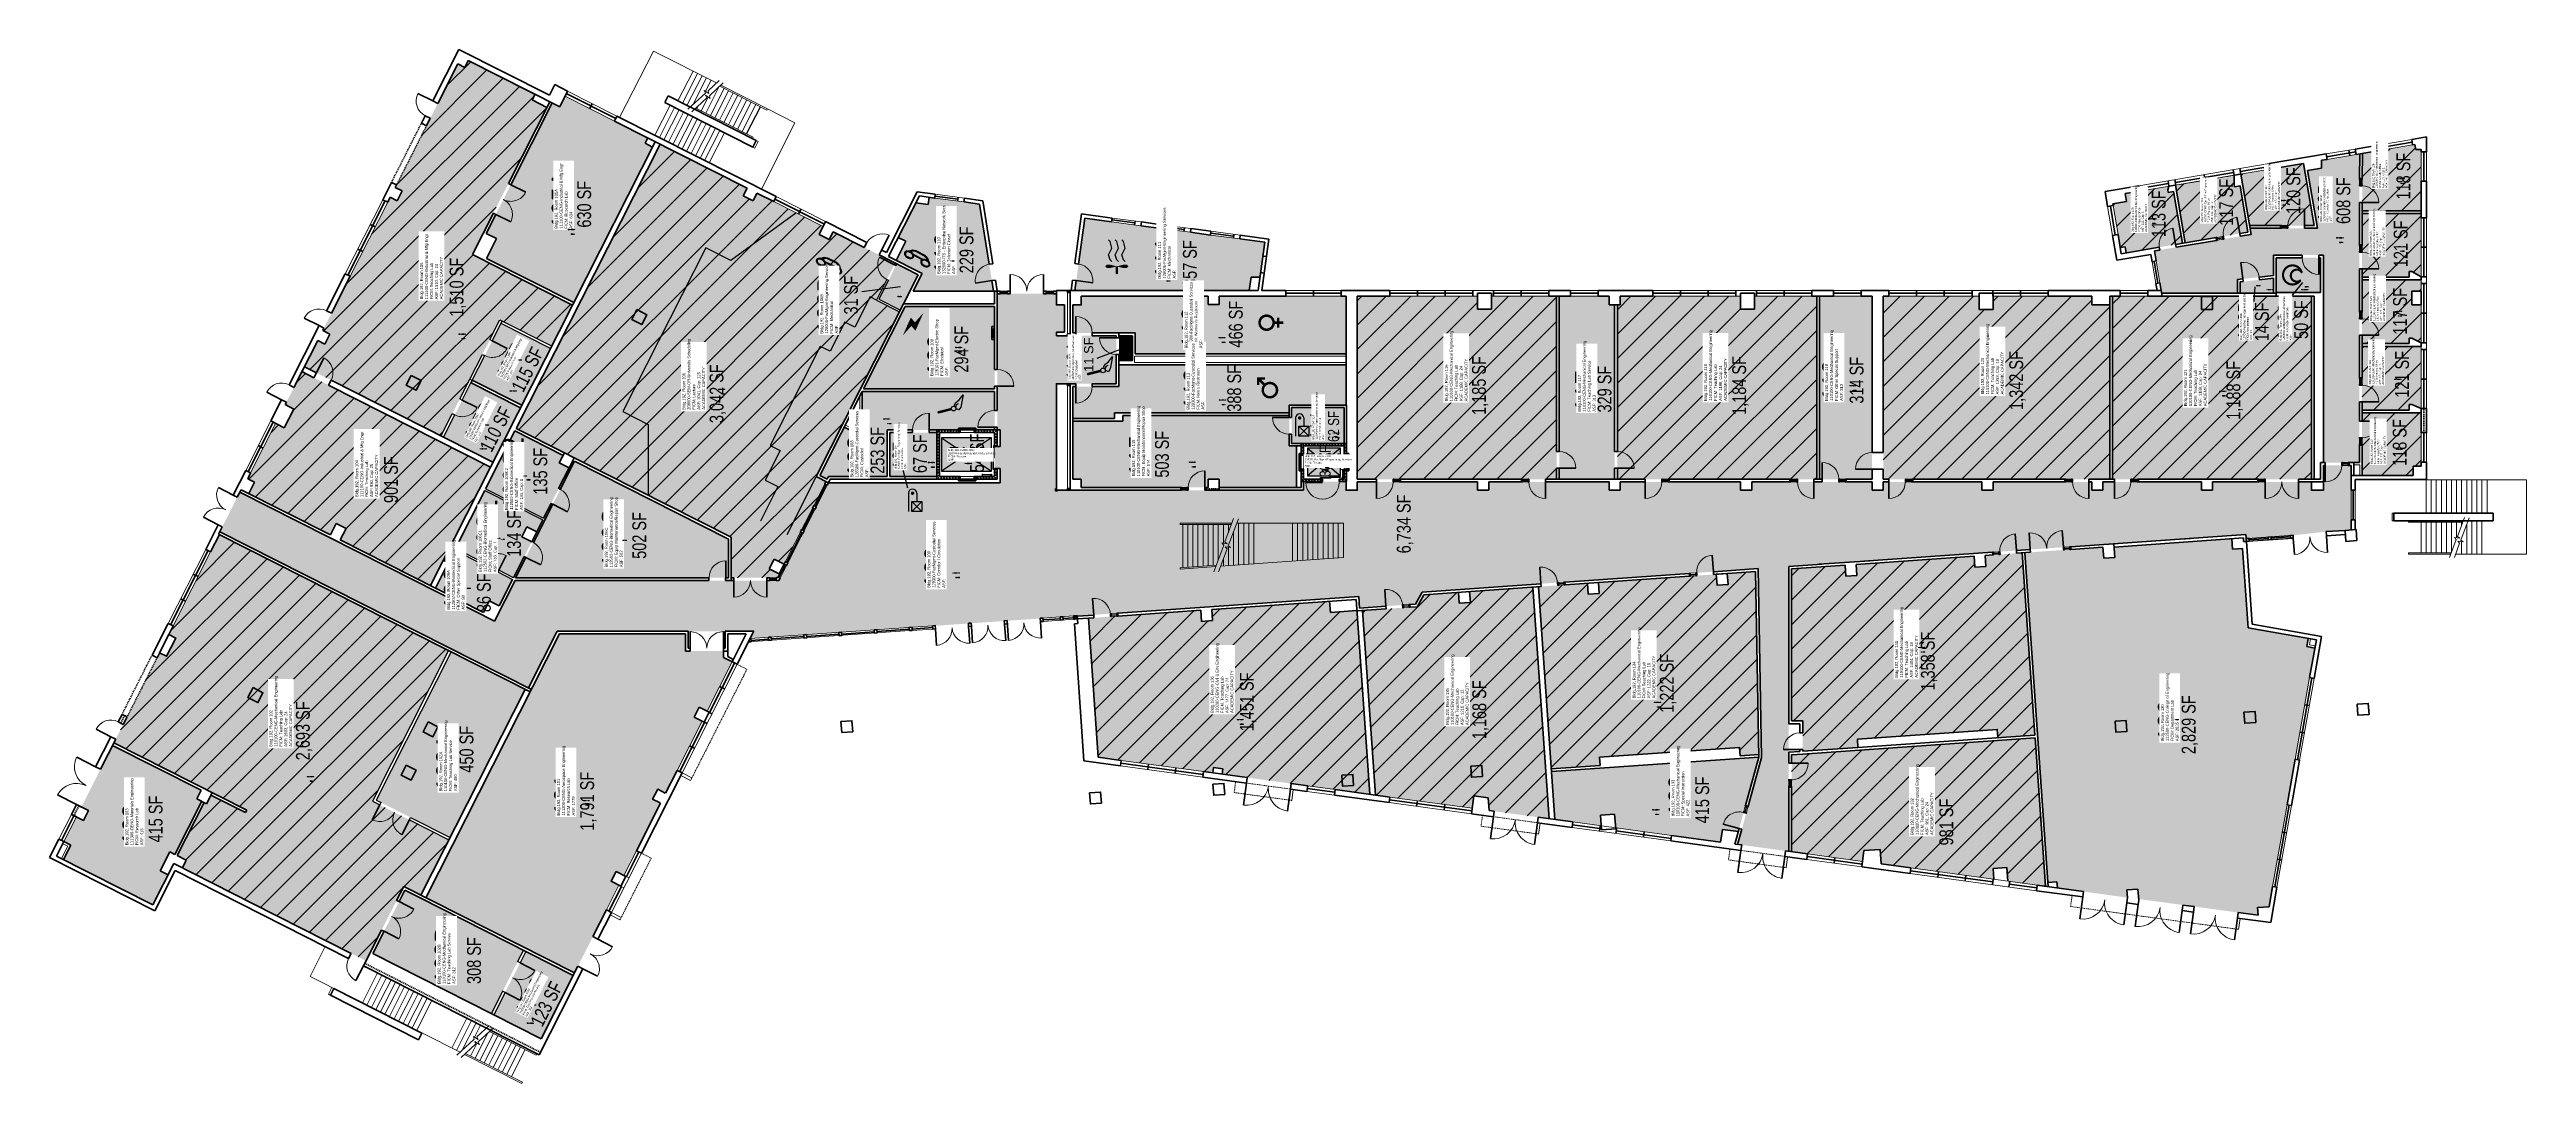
# Model space of a CAD drawing. Header units: inches. Extents: x -2539 to 2829, y -872 to 1370.
import ezdxf
from ezdxf.enums import TextEntityAlignment as Align

# ---------------------------------------------------------------- set-up
doc = ezdxf.new("R2010")
doc.units = ezdxf.units.IN
doc.header["$LTSCALE"] = 10
doc.header["$MEASUREMENT"] = 0
doc.linetypes.add('DGN Style 2', pattern=[0.389297, 0.233578, -0.155719])
doc.linetypes.add('DGN Style 4', pattern=[0.622875, 0.311438, -0.155719, 0, -0.155719])
doc.layers.get('0').update_dxf_attribs({"linetype": 'CONTINUOUS'})
for name, color, linetype in [('A-DOOR', 2, 'CONTINUOUS'), ('A-FLOR', 3, 'CONTINUOUS'), ('A-GLAZ', 1, 'CONTINUOUS'), ('A-GLAZ-SILL', 2, 'CONTINUOUS'), ('A-IDEN-CNUM', 7, 'CONTINUOUS'), ('A-IDEN-ICON', 4, 'CONTINUOUS'), ('A-IDEN-RNUM', 7, 'CONTINUOUS'), ('A-IDEN-SNUM', 4, 'CONTINUOUS'), ('A-IDEN-VNUM', 4, 'CONTINUOUS'), ('A-WALL', 3, 'CONTINUOUS'), ('AREA-TEXT', 3, 'CONTINUOUS'), ('Rooms-Capacity', 4, 'CONTINUOUS'), ('Rooms-Category-Color', 7, 'CONTINUOUS'), ('Rooms-College-Color', 7, 'CONTINUOUS'), ('Rooms-Department-Color', 7, 'CONTINUOUS'), ('Rooms-Division-Color', 7, 'CONTINUOUS'), ('Rooms-Information', 7, 'CONTINUOUS')]:
    doc.layers.add(name, color=color, linetype=linetype)
doc.styles.add('AREA', font='arial.ttf', dxfattribs={"width": 0.75, "height": 12})
doc.styles.add('ROOMSNUMBER', font='TXT.SHX', dxfattribs={"height": 1})
doc.styles.add('ROOMVNUMBER', font='arial.ttf', dxfattribs={"width": 0.85, "height": 30})

# ---------------------------------------------------------------- blocks, each defined once
blk = doc.blocks.new('CPWOMEN')
at = {"color": 0, "linetype": 'ByBlock', "const_width": 0.015}
blk.add_lwpolyline([(-0.0375, 0, 1), (0.0475, 0, 1)], format="xyb", close=True, dxfattribs=at)
for points in [[(-0.025, -0.07), (0.035, -0.07)], [(0.005, -0.04), (0.005, -0.1)]]:
    blk.add_lwpolyline(points, dxfattribs=at)
blk = doc.blocks.new('CPMEN')
at = {"const_width": 0.015}
blk.add_lwpolyline([(-0.058, -0.02, 1), (0.028, -0.02, 1)], format="xyb", close=True, dxfattribs=at)
for points in [[(0.015, 0.01), (0.055, 0.05)], [(0.055, 0.01), (0.055, 0.05), (0.015, 0.05)]]:
    blk.add_lwpolyline(points, dxfattribs=at)
blk = doc.blocks.new('CPELECT')
blk.add_lwpolyline([(0.062, 0.063, 0, 0.03, 0), (0.01, -0.017, 0.03, 0.03, 0), (-0.01, 0.007, 0.03, 0, 0), (-0.062, -0.073, 0.03, 0, 0)], format="xyseb")
blk = doc.blocks.new('CPCUST')
for p, q in [((0.017, -0.064), (0.02, -0.047)), ((0.036, -0.07), (0.017, -0.064)), ((0.026, -0.041), (0.045, -0.041)), ((0.03, -0.034), (0.038, -0.03)), ((0.112, -0.063), (0.036, -0.07)), ((0.038, -0.03), (0.053, -0.032)), ((0.045, -0.041), (0.054, -0.051)), ((0.053, -0.032), (0.075, -0.048)), ((0.075, -0.048), (0.112, -0.063))]:
    blk.add_line(p, q)
at = {"const_width": 0.015}
blk.add_lwpolyline([(-0.03, 0.05), (0.01, -0.019)], dxfattribs=at)
at = {"const_width": 0.0075}
blk.add_lwpolyline([(-0.033, 0.048, 1), (-0.027, 0.052, 1)], format="xyb", close=True, dxfattribs=at)
blk.add_circle((0.016, -0.031), 0.0141)
blk = doc.blocks.new('CPMECH')
for p, q in [((0.005, 0.025), (0.015, 0.035)), ((0.015, 0.035), (0.045, 0.045)), ((0.015, -0.005), (0.045, 0.005)), ((0.045, 0.045), (0.085, 0.025)), ((0.045, 0.005), (0.085, -0.015)), ((0.085, 0.025), (0.125, 0.035)), ((0.125, 0.035), (0.135, 0.045)), ((0.125, -0.005), (0.135, 0.005)), ((0.005, -0.015), (0.015, -0.005)), ((0.005, -0.055), (0.015, -0.045)), ((0.015, -0.045), (0.045, -0.035)), ((0.045, -0.035), (0.085, -0.055)), ((0.085, -0.015), (0.125, -0.005)), ((0.085, -0.055), (0.125, -0.045)), ((0.125, -0.045), (0.135, -0.035))]:
    blk.add_line(p, q)
at = {"const_width": 0.0075}
blk.add_lwpolyline([(-0.068, -0.007, 1), (-0.062, -0.003, 1)], format="xyb", close=True, dxfattribs=at)
at = {"const_width": 0.015}
blk.add_lwpolyline([(-0.025, -0.005), (-0.065, -0.005)], dxfattribs=at)
for points in [[(-0.025, -0.005, 0, 0.02, 0), (-0.025, 0.035, 0.02, 0.02, 0), (-0.025, 0.055, 0.02, 0, 0), (-0.025, 0.065, 0, 0, 0)], [(-0.025, -0.005, 0, 0.02, 0), (-0.025, -0.045, 0.02, 0.02, 0), (-0.025, -0.065, 0.02, 0, 0), (-0.025, -0.075, 0, 0, 0)]]:
    blk.add_lwpolyline(points, format="xyseb")
blk = doc.blocks.new('CPPHONE')
at = {"color": 0, "linetype": 'ByBlock'}
for p, q in [((0.01, 0.025), (-0.02, -0.025)), ((0.017, 0.028), (-0.018, -0.033))]:
    blk.add_line(p, q, dxfattribs=at)
for points in [[(0.036, 0.057), (0.042, 0.031), (0.038, 0.011), (0.008, -0.041), (-0.008, -0.056), (-0.034, -0.064)], [(0.033, 0.047), (0.037, 0.031), (0.033, 0.013), (0.004, -0.038), (-0.011, -0.051), (-0.026, -0.057)]]:
    blk.add_lwpolyline(points, dxfattribs=at)
for points in [[(0.029, 0.079, 0.139889), (0.022, 0.08, 0.107118), (0.012, 0.078, 0.079812), (0.004, 0.072, 0.067459), (-0.003, 0.063, 0.067459), (-0.008, 0.051, 0.079812), (-0.009, 0.041, 0.107118), (-0.006, 0.032, 0.139889), (-0.001, 0.027, 0.139889), (0.006, 0.025, 0.107118), (0.015, 0.027, 0.079812), (0.024, 0.033, 0.067459), (0.031, 0.043, 0.067459), (0.036, 0.054, 0.079812), (0.037, 0.064, 0.107118), (0.034, 0.073, 0.139889)], [(0.026, 0.074, 0.139889), (0.022, 0.075, 0.107118), (0.014, 0.074, 0.079812), (0.007, 0.069, 0.067459), (0.001, 0.06, 0.067459), (-0.003, 0.05, 0.079812), (-0.004, 0.042, 0.107118), (-0.002, 0.034, 0.139889), (0.001, 0.031, 0.139889), (0.006, 0.03, 0.107118), (0.013, 0.032, 0.079812), (0.02, 0.037, 0.067459), (0.027, 0.045, 0.067459), (0.031, 0.055, 0.079812), (0.032, 0.064, 0.107118), (0.03, 0.071, 0.139889)], [(-0.026, -0.017, 0.139889), (-0.033, -0.015, 0.107118), (-0.043, -0.017, 0.079812), (-0.051, -0.023, 0.067459), (-0.058, -0.033, 0.067459), (-0.063, -0.044, 0.079812), (-0.064, -0.054, 0.107118), (-0.061, -0.063, 0.139889), (-0.056, -0.069, 0.139889), (-0.049, -0.07, 0.107118), (-0.04, -0.068, 0.079812), (-0.031, -0.062, 0.067459), (-0.024, -0.053, 0.067459), (-0.019, -0.041, 0.079812), (-0.018, -0.031, 0.107118), (-0.021, -0.022, 0.139889)], [(-0.029, -0.021, 0.139889), (-0.033, -0.02, 0.107118), (-0.041, -0.022, 0.079812), (-0.048, -0.027, 0.067459), (-0.054, -0.035, 0.067459), (-0.058, -0.045, 0.079812), (-0.059, -0.054, 0.107118), (-0.057, -0.061, 0.139889), (-0.054, -0.064, 0.139889), (-0.049, -0.065, 0.107118), (-0.042, -0.064, 0.079812), (-0.035, -0.059, 0.067459), (-0.028, -0.05, 0.067459), (-0.024, -0.04, 0.079812), (-0.023, -0.032, 0.107118), (-0.025, -0.024, 0.139889)]]:
    blk.add_lwpolyline(points, format="xyb", close=True, dxfattribs=at)
blk = doc.blocks.new('CPELEV')
at = {"color": 0, "linetype": 'ByBlock'}
for p, q in [((-0.035, 0.03), (-0.035, -0.08)), ((0.015, 0.03), (0.015, -0.02)), ((-0.015, -0.08), (-0.015, -0.02)), ((-0.015, -0.02), (0.045, -0.02)), ((-0.015, -0.08), (0.045, -0.02)), ((0.045, -0.08), (-0.015, -0.02)), ((0.045, -0.08), (-0.015, -0.08)), ((0.045, -0.02), (0.045, -0.08))]:
    blk.add_line(p, q, dxfattribs=at)
at = {"color": 0, "linetype": 'ByBlock', "const_width": 0.0106}
blk.add_lwpolyline([(-0.015, 0.03, 1), (-0.005, 0.03, 1)], format="xyb", close=True, dxfattribs=at)
at = {"color": 0, "linetype": 'ByBlock'}
blk.add_arc((-0.01, 0.03), 0.025, 0, 180, dxfattribs=at)
blk = doc.blocks.new('CPBATH')
at = {"color": 0, "linetype": 'ByBlock', "const_width": 0.0127}
for points in [[(0.057, 0.017, 0.861492), (-0.055, 0, 1)], [(-0.055, 0, 0.726902), (0.049, -0.034, 1)], [(0.057, 0.017, 0.729002), (-0.008, -0.004, 1)], [(-0.008, -0.004, 0.609468), (0.049, -0.034, 1)]]:
    blk.add_lwpolyline(points, format="xyb", dxfattribs=at)
at = {"color": 0, "linetype": 'ByBlock', "const_width": 0.00637}
for points in [[(0.054, 0.015, 1), (0.06, 0.018, 1)], [(0.046, -0.035, 1), (0.051, -0.032, 1)]]:
    blk.add_lwpolyline(points, format="xyb", close=True, dxfattribs=at)

msp = doc.modelspace()

# ---------------------------------------------------------------- hatches: boundary and pattern name
at = {"layer": 'Rooms-Capacity'}
h = msp.add_hatch(dxfattribs=at)
h.set_pattern_fill('ANSI31', color=256, scale=300, style=0)
h.paths.add_polyline_path([(-1562.8, 784.2), (-1450.4, 727.3), (-1405.3, 816.3), (-1622.1, 926.1), (-1460.7, 1244.9), (-1492.6, 1261.1), (-1486.4, 1273.3), (-1631.2, 1346.5), (-1638.8, 1331.4), (-1654, 1339), (-1789.5, 1071.4), (-1774.3, 1063.7), (-1785.2, 1042.3), (-1800.4, 1050), (-1946.7, 760.9), (-1931.5, 753.2), (-1942.4, 731.8), (-1957.5, 739.5), (-1986.3, 682.6), (-1690.1, 532.6)])
h = msp.add_hatch(dxfattribs=at)
h.set_pattern_fill('ANSI31', color=256, scale=300, style=0)
h.paths.add_polyline_path([(-961.6, 225), (-957.4, 233.2), (-978.9, 244), (-968, 265.4), (-946.6, 254.6), (-856, 433.5), (-877.4, 444.3), (-696.6, 801.6), (-746.7, 827), (-706.1, 907.3), (-840.2, 975.2), (-848.8, 958.3), (-870.8, 969.4), (-862.2, 986.4), (-1005.5, 1058.9), (-1014.1, 1042), (-1035.5, 1052.8), (-1026.9, 1069.8), (-1215.3, 1165.1), (-1527.4, 548.6), (-1061.3, 312.7), (-1061.3, 225)])
h = msp.add_hatch(dxfattribs=at)
h.set_pattern_fill('ANSI31', color=256, scale=300, style=0)
h.paths.add_polyline_path([(2474.1, 1145.1), (2587.6, 1164.4), (2589.4, 1153.8), (2601, 1153.8), (2601, 1020.7), (2473.3, 1020.7)])
h = msp.add_hatch(dxfattribs=at)
h.set_pattern_fill('ANSI31', color=256, scale=300, style=0)
h.paths.add_polyline_path([(1932.9, 1035.9), (1962.8, 1041), (1960, 1057.8), (2054.7, 1073.8), (2051.9, 1066.3), (2052.9, 1060.4), (2064.8, 1062.4), (2083.8, 950.1), (1962.1, 929.4), (1959.8, 942.6), (1949.1, 940.8)])
h = msp.add_hatch(dxfattribs=at)
h.set_pattern_fill('ANSI31', color=256, scale=300, style=0)
h.paths.add_polyline_path([(2068.5, 1076.2), (2124.6, 1085.7), (2127.4, 1069), (2151.1, 1073), (2148.3, 1089.7), (2195.7, 1097.8), (2195.9, 1078.6), (2196.9, 1072.7), (2208.7, 1074.7), (2225.8, 974.2), (2089.8, 951.1)])
h = msp.add_hatch(dxfattribs=at)
h.set_pattern_fill('ANSI31', color=256, scale=300, style=0)
h.paths.add_polyline_path([(2210.5, 1100.3), (2346.5, 1123.5), (2369.4, 988.7), (2229.4, 988.7)])
h = msp.add_hatch(dxfattribs=at)
h.set_pattern_fill('ANSI31', color=256, scale=300, style=0)
h.paths.add_polyline_path([(2473.3, 1014.7), (2601, 1014.7), (2601, 877.7), (2581.3, 888.7), (2575.3, 888.7), (2575.3, 876.7), (2473.3, 876.7)])
h = msp.add_hatch(dxfattribs=at)
h.set_pattern_fill('ANSI31', color=256, scale=300, style=0)
h.paths.add_polyline_path([(2473.3, 870.7), (2601, 870.7), (2601, 846.7), (2580.9, 846.7), (2580.9, 816.7), (2601, 816.7), (2601, 734.7), (2581.3, 744.7), (2575.3, 744.7), (2575.3, 732.7), (2473.3, 732.7)])
h = msp.add_hatch(dxfattribs=at)
h.set_pattern_fill('ANSI31', color=256, scale=300, style=0)
h.paths.add_polyline_path([(295.3, 835.7), (556.3, 835.7), (556.3, 807.7), (586.4, 807.7), (586.4, 835.7), (727.3, 835.7), (727.3, 438.7), (295.3, 438.7)])
h = msp.add_hatch(dxfattribs=at)
h.set_pattern_fill('ANSI31', color=256, scale=300, style=0)
h.paths.add_polyline_path([(859.3, 816.7), (865.3, 816.7), (865.3, 835.7), (1126.3, 835.7), (1126.2, 807.7), (1156.3, 807.7), (1156.3, 835.7), (1291.3, 835.7), (1291.3, 438.7), (859.3, 438.7)])
h = msp.add_hatch(dxfattribs=at)
h.set_pattern_fill('ANSI31', color=256, scale=300, style=0)
h.paths.add_polyline_path([(1435.3, 835.7), (1643.2, 835.7), (1643.2, 806.7), (1673.3, 806.7), (1673.3, 835.7), (1887.3, 835.7), (1887.3, 816.7), (1926.3, 816.7), (1926.3, 438.7), (1435.3, 438.7)])
h = msp.add_hatch(dxfattribs=at)
h.set_pattern_fill('ANSI31', color=256, scale=300, style=0)
h.paths.add_polyline_path([(1932.3, 835.7), (2363.3, 835.7), (2363.3, 438.7), (1932.3, 438.7)])
h = msp.add_hatch(dxfattribs=at)
h.set_pattern_fill('ANSI31', color=256, scale=300, style=0)
h.paths.add_polyline_path([(2473.3, 726.7), (2601, 726.7), (2601, 591.7), (2581.3, 600.7), (2575.3, 600.7), (2575.3, 588.7), (2473.3, 588.7)])
h = msp.add_hatch(dxfattribs=at)
h.set_pattern_fill('ANSI31', color=256, scale=300, style=0)
h.paths.add_polyline_path([(-2106.9, 407.4), (-2094.3, 432.1), (-2109.3, 439.7), (-2048.7, 559.5), (-2030, 550), (-2009.3, 590.8), (-2028, 600.3), (-2009, 637.8), (-1991.8, 671.9), (-1583.2, 465), (-1712.7, 209.2), (-1908.6, 307), (-1896.1, 331.8), (-1917.5, 342.6), (-1930.1, 317.9)])
h = msp.add_hatch(dxfattribs=at)
h.set_pattern_fill('ANSI31', color=256, scale=300, style=0)
h.paths.add_polyline_path([(2473.3, 582.7), (2601, 582.7), (2601, 466.6), (2584, 466.6), (2584, 446.7), (2473.3, 446.7)])
h = msp.add_hatch(dxfattribs=at)
h.set_pattern_fill('ANSI31', color=256, scale=300, style=0)
h.paths.add_polyline_path([(-2170.6, 318.6), (-1673.7, 67), (-1839.1, -259.5), (-1673.1, -343.5), (-1733.7, -463.2), (-1771.2, -444.3), (-1786.5, -474.6), (-1819.1, -538.9), (-1852.9, -605.8), (-2250.8, -404.3), (-2242.3, -387.4), (-2261.9, -377.4), (-2203.6, -262.3), (-2198.2, -265.1), (-2188.8, -246.3), (-2113.8, -284.3), (-2111.1, -278.9), (-2399.3, -133), (-2300.4, 62.4), (-2285.2, 54.7), (-2265.2, 94.1), (-2280.4, 101.8)])
h = msp.add_hatch(dxfattribs=at)
h.set_pattern_fill('ANSI31', color=256, scale=300, style=0)
h.paths.add_polyline_path([(1236.8, 244), (1352.9, 252.1), (1354.6, 228.1), (1378.5, 229.8), (1376.8, 253.8), (1632.2, 271.6), (1633.9, 247.7), (1657.8, 249.4), (1656.2, 273.3), (1736.4, 278.9), (1764.1, -116.1), (1683.8, -121.7), (1682.5, -103.8), (1379.3, -125), (1380.5, -142.9), (1260.8, -151.3), (1260.8, -85.2), (1236.8, -85.2)])
h = msp.add_hatch(dxfattribs=at)
h.set_pattern_fill('ANSI31', color=256, scale=300, style=0)
h.paths.add_polyline_path([(688.1, 205.6), (794.3, 213), (795.9, 189.1), (819.9, 190.8), (818.2, 214.7), (1073.6, 232.6), (1075.3, 208.6), (1099.2, 210.3), (1097.5, 234.2), (1158.3, 238.5), (1165.7, -158), (1125.1, -160.8), (1123.9, -142.8), (820.6, -164.1), (821.9, -182), (715.7, -189.4)])
h = msp.add_hatch(dxfattribs=at)
h.set_pattern_fill('ANSI31', color=256, scale=300, style=0)
h.paths.add_polyline_path([(-287.1, 137.4), (-43.7, 154.4), (-42, 130.5), (-18.1, 132.2), (-19.7, 156.1), (235.6, 174), (237.3, 150), (294.7, 154), (322.6, -244.5), (2.4, -200.9), (3.9, -189.3), (-16.2, -186.5), (-17.8, -198.2), (-266, -164.3)])
h = msp.add_hatch(dxfattribs=at)
h.set_pattern_fill('ANSI31', color=256, scale=300, style=0)
h.paths.add_polyline_path([(306.7, 153.9), (425.2, 162.2), (439.5, 188.2), (514.9, 193.5), (516.6, 169.6), (540.6, 171.2), (538.9, 195.2), (676.1, 204.8), (711.2, -297.5), (581.1, -279.8), (579.2, -252.2), (548.3, -248), (544.7, -274.8), (334.7, -246.2)])
h = msp.add_hatch(dxfattribs=at)
h.set_pattern_fill('ANSI31', color=256, scale=300, style=0)
h.paths.add_polyline_path([(1236.8, -159), (1236.8, -369.1), (1390.2, -390), (1393.2, -366.5), (1428.5, -364.1), (1430.7, -395.5), (1675.4, -428.8), (1673.7, -405.3), (1703.5, -403.3), (1705.5, -432.9), (1787, -444), (1764.5, -122.1)])
at = {"layer": 'Rooms-Category-Color', "true_color": 0xe3f498}
for points in [[(-1562.8, 784.2), (-1450.4, 727.3), (-1405.3, 816.3), (-1622.1, 926.1), (-1460.7, 1244.9), (-1492.6, 1261.1), (-1486.4, 1273.3), (-1631.2, 1346.5), (-1638.8, 1331.4), (-1654, 1339), (-1789.5, 1071.4), (-1774.3, 1063.7), (-1785.2, 1042.3), (-1800.4, 1050), (-1946.7, 760.9), (-1931.5, 753.2), (-1942.4, 731.8), (-1957.5, 739.5), (-1986.3, 682.6), (-1690.1, 532.6)], [(-1449.2, 1254.4), (-1433.1, 1246.3), (-1421.4, 1269.5), (-1242.1, 1178.7), (-1247.9, 1167.1), (-1231.8, 1158.9), (-1402.6, 821.7), (-1591.7, 917.5), (-1570.1, 960.3), (-1592.4, 971.6)], [(295.3, 835.7), (556.3, 835.7), (556.3, 807.7), (586.4, 807.7), (586.4, 835.7), (727.3, 835.7), (727.3, 438.7), (295.3, 438.7)], [(733.3, 835.7), (841.3, 835.7), (841.3, 816.7), (853.3, 816.7), (853.3, 438.7), (733.3, 438.7)], [(859.3, 816.7), (865.3, 816.7), (865.3, 835.7), (1126.3, 835.7), (1126.2, 807.7), (1156.3, 807.7), (1156.3, 835.7), (1291.3, 835.7), (1291.3, 438.7), (859.3, 438.7)], [(1297.3, 835.7), (1411.3, 835.7), (1411.3, 438.7), (1297.3, 438.7)], [(1435.3, 835.7), (1643.2, 835.7), (1643.2, 806.7), (1673.3, 806.7), (1673.3, 835.7), (1887.3, 835.7), (1887.3, 816.7), (1926.3, 816.7), (1926.3, 438.7), (1435.3, 438.7)], [(1932.3, 835.7), (2363.3, 835.7), (2363.3, 438.7), (1932.3, 438.7)], [(-1560.1, 776.2), (-1453.1, 722), (-1515.4, 598.9), (-1622.5, 653.1)], [(-2106.9, 407.4), (-2094.3, 432.1), (-2109.3, 439.7), (-2048.7, 559.5), (-2030, 550), (-2009.3, 590.8), (-2028, 600.3), (-2009, 637.8), (-1991.8, 671.9), (-1583.2, 465), (-1712.7, 209.2), (-1908.6, 307), (-1896.1, 331.8), (-1917.5, 342.6), (-1930.1, 317.9)], [(-1625.2, 647.7), (-1518.1, 593.5), (-1577.7, 475.7), (-1684.8, 529.9)], [(-2170.6, 318.6), (-1673.7, 67), (-1839.1, -259.5), (-1673.1, -343.5), (-1733.7, -463.2), (-1771.2, -444.3), (-1786.5, -474.6), (-1819.1, -538.9), (-1852.9, -605.8), (-2250.8, -404.3), (-2242.3, -387.4), (-2261.9, -377.4), (-2203.6, -262.3), (-2198.2, -265.1), (-2188.8, -246.3), (-2113.8, -284.3), (-2111.1, -278.9), (-2399.3, -133), (-2300.4, 62.4), (-2285.2, 54.7), (-2265.2, 94.1), (-2280.4, 101.8)], [(-1661, 284.7), (-1535, 221.5), (-1564, 163.8), (-1585.6, 174.6), (-1598.1, 149.8), (-1702.5, 202.7)], [(1236.8, 244), (1352.9, 252.1), (1354.6, 228.1), (1378.5, 229.8), (1376.8, 253.8), (1632.2, 271.6), (1633.9, 247.7), (1657.8, 249.4), (1656.2, 273.3), (1736.4, 278.9), (1764.1, -116.1), (1683.8, -121.7), (1682.5, -103.8), (1379.3, -125), (1380.5, -142.9), (1260.8, -151.3), (1260.8, -85.2), (1236.8, -85.2)], [(1742.4, 279.3), (1911.5, 291.2), (1913.2, 267.2), (1937.2, 268.9), (1935.6, 291.6), (2190.9, 309.4), (2192.5, 286.7), (2214, 288.2), (2226, 116.5), (2356.4, 93.4), (2353.3, 75.7), (2371, 72.5), (2271.6, -488.5), (2246.9, -490.2), (2248, -506.8), (1989.5, -471.6), (1987.4, -450), (1963.5, -451.6), (1964.7, -468.6), (1813, -447.6), (1812, -434.1), (1792.4, -435.5)], [(688.1, 205.6), (794.3, 213), (795.9, 189.1), (819.9, 190.8), (818.2, 214.7), (1073.6, 232.6), (1075.3, 208.6), (1099.2, 210.3), (1097.5, 234.2), (1158.3, 238.5), (1165.7, -158), (1125.1, -160.8), (1123.9, -142.8), (820.6, -164.1), (821.9, -182), (715.7, -189.4)], [(-287.1, 137.4), (-43.7, 154.4), (-42, 130.5), (-18.1, 132.2), (-19.7, 156.1), (235.6, 174), (237.3, 150), (294.7, 154), (322.6, -244.5), (2.4, -200.9), (3.9, -189.3), (-16.2, -186.5), (-17.8, -198.2), (-266, -164.3)], [(306.7, 153.9), (425.2, 162.2), (439.5, 188.2), (514.9, 193.5), (516.6, 169.6), (540.6, 171.2), (538.9, 195.2), (676.1, 204.8), (711.2, -297.5), (581.1, -279.8), (579.2, -252.2), (548.3, -248), (544.7, -274.8), (334.7, -246.2)], [(-1831, -256.9), (-1670.4, -338.2), (-1507.8, -17), (-1668.4, 64.3)], [(-1400.9, -631.7), (-1304.7, -441.7), (-1321.7, -433.1), (-1310.8, -411.7), (-1293.9, -420.3), (-1214.6, -263.7), (-1231.6, -255.2), (-1220.7, -233.7), (-1204.7, -241.9), (-1124.5, -85.8), (-1141.5, -77.2), (-1130.6, -55.8), (-1113.7, -64.3), (-1059.5, 42.7), (-1078.4, 52.3), (-1078.4, 66.1), (-1150.4, 66.1), (-1160.4, 66.1), (-1160.4, 103.1), (-1433.6, 103.1), (-1723, -468.7)], [(-2507.7, -347.1), (-2492.5, -354.8), (-2508.3, -386), (-2314.8, -484), (-2281.8, -418.9), (-2298.7, -410.3), (-2278, -369.3), (-2267.2, -374.7), (-2209, -259.6), (-2219.7, -254.2), (-2210.2, -235.5), (-2402, -138.4), (-2469.7, -272.2), (-2454.6, -279.9), (-2465.4, -301.3), (-2480.6, -293.6)], [(1236.8, -159), (1236.8, -369.1), (1390.2, -390), (1393.2, -366.5), (1428.5, -364.1), (1430.7, -395.5), (1675.4, -428.8), (1673.7, -405.3), (1703.5, -403.3), (1705.5, -432.9), (1787, -444), (1764.5, -122.1)], [(716.1, -195.4), (725, -299.4), (824.2, -312.9), (822.6, -289.6), (853.3, -287.4), (855.4, -317.1), (1083, -348.1), (1086.8, -320.5), (1121.4, -325.2), (1165.8, -164)], [(-1768.5, -452.3), (-1838.1, -589.7), (-1581.2, -719.8), (-1511.6, -582.4)], [(-1506.2, -585.1), (-1403.6, -637.1), (-1473.2, -774.5), (-1575.8, -722.5)]]:
    msp.add_hatch(color=61, dxfattribs=at).paths.add_polyline_path(points)
at = {"layer": 'Rooms-Category-Color', "true_color": 0xffff64}
msp.add_hatch(color=51, dxfattribs=at).paths.add_polyline_path([(-961.6, 225), (-957.4, 233.2), (-978.9, 244), (-968, 265.4), (-946.6, 254.6), (-856, 433.5), (-877.4, 444.3), (-696.6, 801.6), (-746.7, 827), (-706.1, 907.3), (-840.2, 975.2), (-848.8, 958.3), (-870.8, 969.4), (-862.2, 986.4), (-1005.5, 1058.9), (-1014.1, 1042), (-1035.5, 1052.8), (-1026.9, 1069.8), (-1215.3, 1165.1), (-1527.4, 548.6), (-1061.3, 312.7), (-1061.3, 225)])
at = {"layer": 'Rooms-Category-Color', "true_color": 0xadadad}
for points in [[(2023.3, 933.7), (2039, 841.7), (2203.3, 841.7), (2203.3, 871.7), (2281.3, 880.3), (2281.3, 924.7), (2389.3, 924.7), (2389.3, 474.7), (2467.3, 474.7), (2467.3, 1090.7), (2468.1, 1144.1), (2385.4, 1130.1), (2385.4, 1113.2), (2355.2, 1108.1), (2376.5, 982.7), (2230.4, 982.7), (2232.7, 969.3), (2209.1, 965.3)], [(-699.2, 962.7), (-682.9, 954.5), (-703.9, 912.9), (-647.8, 884.6), (-667, 846.7), (-492.8, 846.7), (-522.9, 1035.2), (-632.2, 1049.9), (-634.3, 1034), (-661.3, 1037.7)], [(-295.3, 1004.7), (-316.4, 847.7), (61.3, 847.7), (65.2, 876.8), (84.7, 876.8), (94.9, 952.4)], [(2287.3, 918.7), (2287.3, 843.7), (2383.3, 843.7), (2383.3, 918.7)], [(-655.9, 881.9), (-702.5, 905.5), (-741.3, 828.7), (-694.8, 805.2)], [(2209.3, 866.4), (2281.3, 874.3), (2281.3, 841.7), (2209.3, 841.7)], [(-2126.3, 410.5), (-2169.7, 324.9), (-1500.8, -13.8), (-1438.7, 109.1), (-1012.4, 109.1), (-1020.5, 93.1), (298.6, 184.4), (300.3, 159.4), (421.5, 167.9), (435.8, 194), (1164.2, 244.9), (1171.8, -164.7), (1119.9, -353.2), (1128.6, -354.3), (1230.8, -368.3), (1230.8, 249.6), (2221.4, 318.8), (2222, 309.9), (2323.7, 317), (2395.4, 325), (2449.3, 328.8), (2449.3, 468.7), (2389.3, 468.7), (2389.3, 414.7), (2363.3, 414.7), (2363.3, 432.7), (2149.3, 432.7), (2149.3, 414.7), (2125.3, 414.7), (2125.3, 432.7), (1911.3, 432.7), (1911.3, 414.7), (1887.3, 414.7), (1887.3, 432.7), (1673.3, 432.7), (1673.3, 414.7), (1649.3, 414.7), (1649.3, 432.7), (1435.3, 432.7), (1435.3, 414.7), (1411.3, 414.7), (1411.3, 432.7), (1150.3, 432.7), (1150.3, 414.7), (1126.3, 414.7), (1126.3, 432.7), (865.3, 432.7), (865.3, 414.7), (841.3, 414.7), (841.3, 432.7), (580.3, 432.7), (580.3, 414.7), (556.3, 414.7), (556.3, 432.7), (295.3, 432.7), (295.3, 414.7), (271.3, 414.7), (271.3, 433.5), (179.3, 433.5), (179.3, 414.7), (-356.7, 414.7), (-356.7, 645.6), (-227, 645.6), (-227, 749.7), (-356.7, 749.7), (-356.7, 757.7), (-338.7, 757.7), (-338.7, 816.7), (-356.7, 816.7), (-356.7, 840.7), (-484.6, 840.7), (-484.6, 551.7), (-484.6, 545.7), (-478.6, 545.7), (-478.6, 509.7), (-490.6, 509.7), (-490.6, 461.7), (-478.6, 461.7), (-478.6, 430.7), (-850.6, 430.7), (-957.9, 219), (-1529.5, 219), (-1574.1, 130.9)], [(-684.1, 812.9), (-490.6, 812.9), (-490.7, 769.6), (-496.6, 769.6), (-496.6, 741.4), (-490.7, 741.4), (-490.6, 634.7), (-774.3, 634.7)], [(271.3, 710.8), (271.3, 835.7), (-3.6, 835.7), (-3.6, 817.7), (-27.6, 817.7), (-27.6, 835.7), (-302.7, 835.7), (-302.7, 816.7), (-320.7, 816.7), (-320.7, 755.7), (-186, 755.7), (-186, 710.8)], [(-192, 695.8), (-221, 695.8), (-221, 749.7), (-192, 749.7)], [(271.3, 686.8), (271.3, 599.2), (148, 599.2), (148, 582.8), (-230.9, 582.8), (-230.9, 570.6), (-320.7, 570.6), (-320.7, 639.6), (-221, 639.6), (-221, 686.8)], [(-490.6, 628.7), (-490.6, 545.7), (-531.4, 545.7), (-531.4, 549.5), (-568.9, 549.5), (-568.9, 545.7), (-723.6, 545.7), (-723.6, 444.7), (-850.3, 444.7), (-853.3, 438.9), (-869.4, 447), (-816.3, 551.8), (-800.2, 543.6), (-777.3, 588.9), (-777.3, 628.7)], [(267.3, 594), (153.3, 594), (153.3, 516), (267.3, 516)], [(-717.6, 539.7), (-615.6, 539.7), (-615.6, 444.7), (-717.6, 444.7)], [(-605.5, 528.2), (-605.5, 456.2), (-497.5, 456.2), (-497.5, 528.2)], [(187.3, 505.7), (259.3, 505.7), (259.3, 445.7), (187.3, 445.7)]]:
    msp.add_hatch(color=253, dxfattribs=at).paths.add_polyline_path(points)
at = {"layer": 'Rooms-Category-Color', "true_color": 0xfa9ba3}
for points in [[(2474.1, 1145.1), (2587.6, 1164.4), (2589.4, 1153.8), (2601, 1153.8), (2601, 1020.7), (2473.3, 1020.7)], [(1932.9, 1035.9), (1962.8, 1041), (1960, 1057.8), (2054.7, 1073.8), (2051.9, 1066.3), (2052.9, 1060.4), (2064.8, 1062.4), (2083.8, 950.1), (1962.1, 929.4), (1959.8, 942.6), (1949.1, 940.8)], [(2068.5, 1076.2), (2124.6, 1085.7), (2127.4, 1069), (2151.1, 1073), (2148.3, 1089.7), (2195.7, 1097.8), (2195.9, 1078.6), (2196.9, 1072.7), (2208.7, 1074.7), (2225.8, 974.2), (2089.8, 951.1)], [(2210.5, 1100.3), (2346.5, 1123.5), (2369.4, 988.7), (2229.4, 988.7)], [(2473.3, 1014.7), (2601, 1014.7), (2601, 877.7), (2581.3, 888.7), (2575.3, 888.7), (2575.3, 876.7), (2473.3, 876.7)], [(2473.3, 870.7), (2601, 870.7), (2601, 846.7), (2580.9, 846.7), (2580.9, 816.7), (2601, 816.7), (2601, 734.7), (2581.3, 744.7), (2575.3, 744.7), (2575.3, 732.7), (2473.3, 732.7)], [(2473.3, 726.7), (2601, 726.7), (2601, 591.7), (2581.3, 600.7), (2575.3, 600.7), (2575.3, 588.7), (2473.3, 588.7)], [(-1467.9, 354.1), (-1593.6, 417.8), (-1530.1, 543.3), (-1425.7, 490.4), (-1433.9, 474.4), (-1412.4, 463.5)], [(2473.3, 582.7), (2601, 582.7), (2601, 466.6), (2584, 466.6), (2584, 446.7), (2473.3, 446.7)], [(-1533.2, 225), (-1659, 288.7), (-1595.4, 414.2), (-1469.7, 350.5), (-1482.9, 324.4), (-1504.3, 335.2), (-1515.2, 313.8), (-1493.8, 302.9)]]:
    msp.add_hatch(color=241, dxfattribs=at).paths.add_polyline_path(points)
at = {"layer": 'Rooms-Category-Color', "true_color": 0xe3c5e1}
for points in [[(148, 576.8), (148, 510.7), (163.5, 510.7), (163.5, 420.7), (-3.6, 420.7), (-3.6, 438.7), (-27.6, 438.7), (-27.6, 420.7), (-302.6, 420.7), (-302.6, 438.7), (-320.7, 438.7), (-320.7, 564.6), (-212.7, 564.6), (-212.7, 576.8)], [(-1400.7, 477.8), (-1528.7, 225), (-1067.3, 225), (-1067.3, 309)]]:
    msp.add_hatch(color=254, dxfattribs=at).paths.add_polyline_path(points)
at = {"layer": 'Rooms-College-Color', "true_color": 0x99d7b2}
for points in [[(-1562.8, 784.2), (-1450.4, 727.3), (-1405.3, 816.3), (-1622.1, 926.1), (-1460.7, 1244.9), (-1492.6, 1261.1), (-1486.4, 1273.3), (-1631.2, 1346.5), (-1638.8, 1331.4), (-1654, 1339), (-1789.5, 1071.4), (-1774.3, 1063.7), (-1785.2, 1042.3), (-1800.4, 1050), (-1946.7, 760.9), (-1931.5, 753.2), (-1942.4, 731.8), (-1957.5, 739.5), (-1986.3, 682.6), (-1690.1, 532.6)], [(-1449.2, 1254.4), (-1433.1, 1246.3), (-1421.4, 1269.5), (-1242.1, 1178.7), (-1247.9, 1167.1), (-1231.8, 1158.9), (-1402.6, 821.7), (-1591.7, 917.5), (-1570.1, 960.3), (-1592.4, 971.6)], [(2474.1, 1145.1), (2587.6, 1164.4), (2589.4, 1153.8), (2601, 1153.8), (2601, 1020.7), (2473.3, 1020.7)], [(1932.9, 1035.9), (1962.8, 1041), (1960, 1057.8), (2054.7, 1073.8), (2051.9, 1066.3), (2052.9, 1060.4), (2064.8, 1062.4), (2083.8, 950.1), (1962.1, 929.4), (1959.8, 942.6), (1949.1, 940.8)], [(2068.5, 1076.2), (2124.6, 1085.7), (2127.4, 1069), (2151.1, 1073), (2148.3, 1089.7), (2195.7, 1097.8), (2195.9, 1078.6), (2196.9, 1072.7), (2208.7, 1074.7), (2225.8, 974.2), (2089.8, 951.1)], [(2210.5, 1100.3), (2346.5, 1123.5), (2369.4, 988.7), (2229.4, 988.7)], [(2473.3, 1014.7), (2601, 1014.7), (2601, 877.7), (2581.3, 888.7), (2575.3, 888.7), (2575.3, 876.7), (2473.3, 876.7)], [(2209.3, 866.4), (2281.3, 874.3), (2281.3, 841.7), (2209.3, 841.7)], [(2473.3, 870.7), (2601, 870.7), (2601, 846.7), (2580.9, 846.7), (2580.9, 816.7), (2601, 816.7), (2601, 734.7), (2581.3, 744.7), (2575.3, 744.7), (2575.3, 732.7), (2473.3, 732.7)], [(295.3, 835.7), (556.3, 835.7), (556.3, 807.7), (586.4, 807.7), (586.4, 835.7), (727.3, 835.7), (727.3, 438.7), (295.3, 438.7)], [(733.3, 835.7), (841.3, 835.7), (841.3, 816.7), (853.3, 816.7), (853.3, 438.7), (733.3, 438.7)], [(859.3, 816.7), (865.3, 816.7), (865.3, 835.7), (1126.3, 835.7), (1126.2, 807.7), (1156.3, 807.7), (1156.3, 835.7), (1291.3, 835.7), (1291.3, 438.7), (859.3, 438.7)], [(1297.3, 835.7), (1411.3, 835.7), (1411.3, 438.7), (1297.3, 438.7)], [(1435.3, 835.7), (1643.2, 835.7), (1643.2, 806.7), (1673.3, 806.7), (1673.3, 835.7), (1887.3, 835.7), (1887.3, 816.7), (1926.3, 816.7), (1926.3, 438.7), (1435.3, 438.7)], [(1932.3, 835.7), (2363.3, 835.7), (2363.3, 438.7), (1932.3, 438.7)], [(-1560.1, 776.2), (-1453.1, 722), (-1515.4, 598.9), (-1622.5, 653.1)], [(2473.3, 726.7), (2601, 726.7), (2601, 591.7), (2581.3, 600.7), (2575.3, 600.7), (2575.3, 588.7), (2473.3, 588.7)], [(-2106.9, 407.4), (-2094.3, 432.1), (-2109.3, 439.7), (-2048.7, 559.5), (-2030, 550), (-2009.3, 590.8), (-2028, 600.3), (-2009, 637.8), (-1991.8, 671.9), (-1583.2, 465), (-1712.7, 209.2), (-1908.6, 307), (-1896.1, 331.8), (-1917.5, 342.6), (-1930.1, 317.9)], [(-1625.2, 647.7), (-1518.1, 593.5), (-1577.7, 475.7), (-1684.8, 529.9)], [(-1467.9, 354.1), (-1593.6, 417.8), (-1530.1, 543.3), (-1425.7, 490.4), (-1433.9, 474.4), (-1412.4, 463.5)], [(148, 576.8), (148, 510.7), (163.5, 510.7), (163.5, 420.7), (-3.6, 420.7), (-3.6, 438.7), (-27.6, 438.7), (-27.6, 420.7), (-302.6, 420.7), (-302.6, 438.7), (-320.7, 438.7), (-320.7, 564.6), (-212.7, 564.6), (-212.7, 576.8)], [(2473.3, 582.7), (2601, 582.7), (2601, 466.6), (2584, 466.6), (2584, 446.7), (2473.3, 446.7)], [(-1400.7, 477.8), (-1528.7, 225), (-1067.3, 225), (-1067.3, 309)], [(-1533.2, 225), (-1659, 288.7), (-1595.4, 414.2), (-1469.7, 350.5), (-1482.9, 324.4), (-1504.3, 335.2), (-1515.2, 313.8), (-1493.8, 302.9)], [(-2170.6, 318.6), (-1673.7, 67), (-1839.1, -259.5), (-1673.1, -343.5), (-1733.7, -463.2), (-1771.2, -444.3), (-1786.5, -474.6), (-1819.1, -538.9), (-1852.9, -605.8), (-2250.8, -404.3), (-2242.3, -387.4), (-2261.9, -377.4), (-2203.6, -262.3), (-2198.2, -265.1), (-2188.8, -246.3), (-2113.8, -284.3), (-2111.1, -278.9), (-2399.3, -133), (-2300.4, 62.4), (-2285.2, 54.7), (-2265.2, 94.1), (-2280.4, 101.8)], [(-1661, 284.7), (-1535, 221.5), (-1564, 163.8), (-1585.6, 174.6), (-1598.1, 149.8), (-1702.5, 202.7)], [(1236.8, 244), (1352.9, 252.1), (1354.6, 228.1), (1378.5, 229.8), (1376.8, 253.8), (1632.2, 271.6), (1633.9, 247.7), (1657.8, 249.4), (1656.2, 273.3), (1736.4, 278.9), (1764.1, -116.1), (1683.8, -121.7), (1682.5, -103.8), (1379.3, -125), (1380.5, -142.9), (1260.8, -151.3), (1260.8, -85.2), (1236.8, -85.2)], [(1742.4, 279.3), (1911.5, 291.2), (1913.2, 267.2), (1937.2, 268.9), (1935.6, 291.6), (2190.9, 309.4), (2192.5, 286.7), (2214, 288.2), (2226, 116.5), (2356.4, 93.4), (2353.3, 75.7), (2371, 72.5), (2271.6, -488.5), (2246.9, -490.2), (2248, -506.8), (1989.5, -471.6), (1987.4, -450), (1963.5, -451.6), (1964.7, -468.6), (1813, -447.6), (1812, -434.1), (1792.4, -435.5)], [(688.1, 205.6), (794.3, 213), (795.9, 189.1), (819.9, 190.8), (818.2, 214.7), (1073.6, 232.6), (1075.3, 208.6), (1099.2, 210.3), (1097.5, 234.2), (1158.3, 238.5), (1165.7, -158), (1125.1, -160.8), (1123.9, -142.8), (820.6, -164.1), (821.9, -182), (715.7, -189.4)], [(-287.1, 137.4), (-43.7, 154.4), (-42, 130.5), (-18.1, 132.2), (-19.7, 156.1), (235.6, 174), (237.3, 150), (294.7, 154), (322.6, -244.5), (2.4, -200.9), (3.9, -189.3), (-16.2, -186.5), (-17.8, -198.2), (-266, -164.3)], [(306.7, 153.9), (425.2, 162.2), (439.5, 188.2), (514.9, 193.5), (516.6, 169.6), (540.6, 171.2), (538.9, 195.2), (676.1, 204.8), (711.2, -297.5), (581.1, -279.8), (579.2, -252.2), (548.3, -248), (544.7, -274.8), (334.7, -246.2)], [(-1831, -256.9), (-1670.4, -338.2), (-1507.8, -17), (-1668.4, 64.3)], [(-1400.9, -631.7), (-1304.7, -441.7), (-1321.7, -433.1), (-1310.8, -411.7), (-1293.9, -420.3), (-1214.6, -263.7), (-1231.6, -255.2), (-1220.7, -233.7), (-1204.7, -241.9), (-1124.5, -85.8), (-1141.5, -77.2), (-1130.6, -55.8), (-1113.7, -64.3), (-1059.5, 42.7), (-1078.4, 52.3), (-1078.4, 66.1), (-1150.4, 66.1), (-1160.4, 66.1), (-1160.4, 103.1), (-1433.6, 103.1), (-1723, -468.7)], [(-2507.7, -347.1), (-2492.5, -354.8), (-2508.3, -386), (-2314.8, -484), (-2281.8, -418.9), (-2298.7, -410.3), (-2278, -369.3), (-2267.2, -374.7), (-2209, -259.6), (-2219.7, -254.2), (-2210.2, -235.5), (-2402, -138.4), (-2469.7, -272.2), (-2454.6, -279.9), (-2465.4, -301.3), (-2480.6, -293.6)], [(1236.8, -159), (1236.8, -369.1), (1390.2, -390), (1393.2, -366.5), (1428.5, -364.1), (1430.7, -395.5), (1675.4, -428.8), (1673.7, -405.3), (1703.5, -403.3), (1705.5, -432.9), (1787, -444), (1764.5, -122.1)], [(716.1, -195.4), (725, -299.4), (824.2, -312.9), (822.6, -289.6), (853.3, -287.4), (855.4, -317.1), (1083, -348.1), (1086.8, -320.5), (1121.4, -325.2), (1165.8, -164)], [(-1768.5, -452.3), (-1838.1, -589.7), (-1581.2, -719.8), (-1511.6, -582.4)], [(-1506.2, -585.1), (-1403.6, -637.1), (-1473.2, -774.5), (-1575.8, -722.5)]]:
    msp.add_hatch(color=253, dxfattribs=at).paths.add_polyline_path(points)
at = {"layer": 'Rooms-College-Color', "true_color": 0xffff64}
msp.add_hatch(color=51, dxfattribs=at).paths.add_polyline_path([(-961.6, 225), (-957.4, 233.2), (-978.9, 244), (-968, 265.4), (-946.6, 254.6), (-856, 433.5), (-877.4, 444.3), (-696.6, 801.6), (-746.7, 827), (-706.1, 907.3), (-840.2, 975.2), (-848.8, 958.3), (-870.8, 969.4), (-862.2, 986.4), (-1005.5, 1058.9), (-1014.1, 1042), (-1035.5, 1052.8), (-1026.9, 1069.8), (-1215.3, 1165.1), (-1527.4, 548.6), (-1061.3, 312.7), (-1061.3, 225)])
at = {"layer": 'Rooms-College-Color', "true_color": 0xadadad}
for points in [[(2023.3, 933.7), (2039, 841.7), (2203.3, 841.7), (2203.3, 871.7), (2281.3, 880.3), (2281.3, 924.7), (2389.3, 924.7), (2389.3, 474.7), (2467.3, 474.7), (2467.3, 1090.7), (2468.1, 1144.1), (2385.4, 1130.1), (2385.4, 1113.2), (2355.2, 1108.1), (2376.5, 982.7), (2230.4, 982.7), (2232.7, 969.3), (2209.1, 965.3)], [(-699.2, 962.7), (-682.9, 954.5), (-703.9, 912.9), (-647.8, 884.6), (-667, 846.7), (-492.8, 846.7), (-522.9, 1035.2), (-632.2, 1049.9), (-634.3, 1034), (-661.3, 1037.7)], [(-295.3, 1004.7), (-316.4, 847.7), (61.3, 847.7), (65.2, 876.8), (84.7, 876.8), (94.9, 952.4)], [(2287.3, 918.7), (2287.3, 843.7), (2383.3, 843.7), (2383.3, 918.7)], [(-655.9, 881.9), (-702.5, 905.5), (-741.3, 828.7), (-694.8, 805.2)], [(-2126.3, 410.5), (-2169.7, 324.9), (-1500.8, -13.8), (-1438.7, 109.1), (-1012.4, 109.1), (-1020.5, 93.1), (298.6, 184.4), (300.3, 159.4), (421.5, 167.9), (435.8, 194), (1164.2, 244.9), (1171.8, -164.7), (1119.9, -353.2), (1128.6, -354.3), (1230.8, -368.3), (1230.8, 249.6), (2221.4, 318.8), (2222, 309.9), (2323.7, 317), (2395.4, 325), (2449.3, 328.8), (2449.3, 468.7), (2389.3, 468.7), (2389.3, 414.7), (2363.3, 414.7), (2363.3, 432.7), (2149.3, 432.7), (2149.3, 414.7), (2125.3, 414.7), (2125.3, 432.7), (1911.3, 432.7), (1911.3, 414.7), (1887.3, 414.7), (1887.3, 432.7), (1673.3, 432.7), (1673.3, 414.7), (1649.3, 414.7), (1649.3, 432.7), (1435.3, 432.7), (1435.3, 414.7), (1411.3, 414.7), (1411.3, 432.7), (1150.3, 432.7), (1150.3, 414.7), (1126.3, 414.7), (1126.3, 432.7), (865.3, 432.7), (865.3, 414.7), (841.3, 414.7), (841.3, 432.7), (580.3, 432.7), (580.3, 414.7), (556.3, 414.7), (556.3, 432.7), (295.3, 432.7), (295.3, 414.7), (271.3, 414.7), (271.3, 433.5), (179.3, 433.5), (179.3, 414.7), (-356.7, 414.7), (-356.7, 645.6), (-227, 645.6), (-227, 749.7), (-356.7, 749.7), (-356.7, 757.7), (-338.7, 757.7), (-338.7, 816.7), (-356.7, 816.7), (-356.7, 840.7), (-484.6, 840.7), (-484.6, 551.7), (-484.6, 545.7), (-478.6, 545.7), (-478.6, 509.7), (-490.6, 509.7), (-490.6, 461.7), (-478.6, 461.7), (-478.6, 430.7), (-850.6, 430.7), (-957.9, 219), (-1529.5, 219), (-1574.1, 130.9)], [(-684.1, 812.9), (-490.6, 812.9), (-490.7, 769.6), (-496.6, 769.6), (-496.6, 741.4), (-490.7, 741.4), (-490.6, 634.7), (-774.3, 634.7)], [(271.3, 710.8), (271.3, 835.7), (-3.6, 835.7), (-3.6, 817.7), (-27.6, 817.7), (-27.6, 835.7), (-302.7, 835.7), (-302.7, 816.7), (-320.7, 816.7), (-320.7, 755.7), (-186, 755.7), (-186, 710.8)], [(-192, 695.8), (-221, 695.8), (-221, 749.7), (-192, 749.7)], [(271.3, 686.8), (271.3, 599.2), (148, 599.2), (148, 582.8), (-230.9, 582.8), (-230.9, 570.6), (-320.7, 570.6), (-320.7, 639.6), (-221, 639.6), (-221, 686.8)], [(-490.6, 628.7), (-490.6, 545.7), (-531.4, 545.7), (-531.4, 549.5), (-568.9, 549.5), (-568.9, 545.7), (-723.6, 545.7), (-723.6, 444.7), (-850.3, 444.7), (-853.3, 438.9), (-869.4, 447), (-816.3, 551.8), (-800.2, 543.6), (-777.3, 588.9), (-777.3, 628.7)], [(267.3, 594), (153.3, 594), (153.3, 516), (267.3, 516)], [(-717.6, 539.7), (-615.6, 539.7), (-615.6, 444.7), (-717.6, 444.7)], [(-605.5, 528.2), (-605.5, 456.2), (-497.5, 456.2), (-497.5, 528.2)], [(187.3, 505.7), (259.3, 505.7), (259.3, 445.7), (187.3, 445.7)]]:
    msp.add_hatch(color=253, dxfattribs=at).paths.add_polyline_path(points)
at = {"layer": 'Rooms-Department-Color', "true_color": 0x99d7b2}
for points in [[(-1562.8, 784.2), (-1450.4, 727.3), (-1405.3, 816.3), (-1622.1, 926.1), (-1460.7, 1244.9), (-1492.6, 1261.1), (-1486.4, 1273.3), (-1631.2, 1346.5), (-1638.8, 1331.4), (-1654, 1339), (-1789.5, 1071.4), (-1774.3, 1063.7), (-1785.2, 1042.3), (-1800.4, 1050), (-1946.7, 760.9), (-1931.5, 753.2), (-1942.4, 731.8), (-1957.5, 739.5), (-1986.3, 682.6), (-1690.1, 532.6)], [(-1449.2, 1254.4), (-1433.1, 1246.3), (-1421.4, 1269.5), (-1242.1, 1178.7), (-1247.9, 1167.1), (-1231.8, 1158.9), (-1402.6, 821.7), (-1591.7, 917.5), (-1570.1, 960.3), (-1592.4, 971.6)], [(2474.1, 1145.1), (2587.6, 1164.4), (2589.4, 1153.8), (2601, 1153.8), (2601, 1020.7), (2473.3, 1020.7)], [(1932.9, 1035.9), (1962.8, 1041), (1960, 1057.8), (2054.7, 1073.8), (2051.9, 1066.3), (2052.9, 1060.4), (2064.8, 1062.4), (2083.8, 950.1), (1962.1, 929.4), (1959.8, 942.6), (1949.1, 940.8)], [(2068.5, 1076.2), (2124.6, 1085.7), (2127.4, 1069), (2151.1, 1073), (2148.3, 1089.7), (2195.7, 1097.8), (2195.9, 1078.6), (2196.9, 1072.7), (2208.7, 1074.7), (2225.8, 974.2), (2089.8, 951.1)], [(2210.5, 1100.3), (2346.5, 1123.5), (2369.4, 988.7), (2229.4, 988.7)], [(2473.3, 1014.7), (2601, 1014.7), (2601, 877.7), (2581.3, 888.7), (2575.3, 888.7), (2575.3, 876.7), (2473.3, 876.7)], [(2473.3, 870.7), (2601, 870.7), (2601, 846.7), (2580.9, 846.7), (2580.9, 816.7), (2601, 816.7), (2601, 734.7), (2581.3, 744.7), (2575.3, 744.7), (2575.3, 732.7), (2473.3, 732.7)], [(295.3, 835.7), (556.3, 835.7), (556.3, 807.7), (586.4, 807.7), (586.4, 835.7), (727.3, 835.7), (727.3, 438.7), (295.3, 438.7)], [(733.3, 835.7), (841.3, 835.7), (841.3, 816.7), (853.3, 816.7), (853.3, 438.7), (733.3, 438.7)], [(859.3, 816.7), (865.3, 816.7), (865.3, 835.7), (1126.3, 835.7), (1126.2, 807.7), (1156.3, 807.7), (1156.3, 835.7), (1291.3, 835.7), (1291.3, 438.7), (859.3, 438.7)], [(1297.3, 835.7), (1411.3, 835.7), (1411.3, 438.7), (1297.3, 438.7)], [(1435.3, 835.7), (1643.2, 835.7), (1643.2, 806.7), (1673.3, 806.7), (1673.3, 835.7), (1887.3, 835.7), (1887.3, 816.7), (1926.3, 816.7), (1926.3, 438.7), (1435.3, 438.7)], [(1932.3, 835.7), (2363.3, 835.7), (2363.3, 438.7), (1932.3, 438.7)], [(-1560.1, 776.2), (-1453.1, 722), (-1515.4, 598.9), (-1622.5, 653.1)], [(2473.3, 726.7), (2601, 726.7), (2601, 591.7), (2581.3, 600.7), (2575.3, 600.7), (2575.3, 588.7), (2473.3, 588.7)], [(-2106.9, 407.4), (-2094.3, 432.1), (-2109.3, 439.7), (-2048.7, 559.5), (-2030, 550), (-2009.3, 590.8), (-2028, 600.3), (-2009, 637.8), (-1991.8, 671.9), (-1583.2, 465), (-1712.7, 209.2), (-1908.6, 307), (-1896.1, 331.8), (-1917.5, 342.6), (-1930.1, 317.9)], [(-1625.2, 647.7), (-1518.1, 593.5), (-1577.7, 475.7), (-1684.8, 529.9)], [(-1467.9, 354.1), (-1593.6, 417.8), (-1530.1, 543.3), (-1425.7, 490.4), (-1433.9, 474.4), (-1412.4, 463.5)], [(148, 576.8), (148, 510.7), (163.5, 510.7), (163.5, 420.7), (-3.6, 420.7), (-3.6, 438.7), (-27.6, 438.7), (-27.6, 420.7), (-302.6, 420.7), (-302.6, 438.7), (-320.7, 438.7), (-320.7, 564.6), (-212.7, 564.6), (-212.7, 576.8)], [(2473.3, 582.7), (2601, 582.7), (2601, 466.6), (2584, 466.6), (2584, 446.7), (2473.3, 446.7)], [(-1400.7, 477.8), (-1528.7, 225), (-1067.3, 225), (-1067.3, 309)], [(-1533.2, 225), (-1659, 288.7), (-1595.4, 414.2), (-1469.7, 350.5), (-1482.9, 324.4), (-1504.3, 335.2), (-1515.2, 313.8), (-1493.8, 302.9)], [(-2170.6, 318.6), (-1673.7, 67), (-1839.1, -259.5), (-1673.1, -343.5), (-1733.7, -463.2), (-1771.2, -444.3), (-1786.5, -474.6), (-1819.1, -538.9), (-1852.9, -605.8), (-2250.8, -404.3), (-2242.3, -387.4), (-2261.9, -377.4), (-2203.6, -262.3), (-2198.2, -265.1), (-2188.8, -246.3), (-2113.8, -284.3), (-2111.1, -278.9), (-2399.3, -133), (-2300.4, 62.4), (-2285.2, 54.7), (-2265.2, 94.1), (-2280.4, 101.8)], [(-1661, 284.7), (-1535, 221.5), (-1564, 163.8), (-1585.6, 174.6), (-1598.1, 149.8), (-1702.5, 202.7)], [(1236.8, 244), (1352.9, 252.1), (1354.6, 228.1), (1378.5, 229.8), (1376.8, 253.8), (1632.2, 271.6), (1633.9, 247.7), (1657.8, 249.4), (1656.2, 273.3), (1736.4, 278.9), (1764.1, -116.1), (1683.8, -121.7), (1682.5, -103.8), (1379.3, -125), (1380.5, -142.9), (1260.8, -151.3), (1260.8, -85.2), (1236.8, -85.2)], [(1742.4, 279.3), (1911.5, 291.2), (1913.2, 267.2), (1937.2, 268.9), (1935.6, 291.6), (2190.9, 309.4), (2192.5, 286.7), (2214, 288.2), (2226, 116.5), (2356.4, 93.4), (2353.3, 75.7), (2371, 72.5), (2271.6, -488.5), (2246.9, -490.2), (2248, -506.8), (1989.5, -471.6), (1987.4, -450), (1963.5, -451.6), (1964.7, -468.6), (1813, -447.6), (1812, -434.1), (1792.4, -435.5)], [(688.1, 205.6), (794.3, 213), (795.9, 189.1), (819.9, 190.8), (818.2, 214.7), (1073.6, 232.6), (1075.3, 208.6), (1099.2, 210.3), (1097.5, 234.2), (1158.3, 238.5), (1165.7, -158), (1125.1, -160.8), (1123.9, -142.8), (820.6, -164.1), (821.9, -182), (715.7, -189.4)], [(-287.1, 137.4), (-43.7, 154.4), (-42, 130.5), (-18.1, 132.2), (-19.7, 156.1), (235.6, 174), (237.3, 150), (294.7, 154), (322.6, -244.5), (2.4, -200.9), (3.9, -189.3), (-16.2, -186.5), (-17.8, -198.2), (-266, -164.3)], [(306.7, 153.9), (425.2, 162.2), (439.5, 188.2), (514.9, 193.5), (516.6, 169.6), (540.6, 171.2), (538.9, 195.2), (676.1, 204.8), (711.2, -297.5), (581.1, -279.8), (579.2, -252.2), (548.3, -248), (544.7, -274.8), (334.7, -246.2)], [(-1831, -256.9), (-1670.4, -338.2), (-1507.8, -17), (-1668.4, 64.3)], [(-1400.9, -631.7), (-1304.7, -441.7), (-1321.7, -433.1), (-1310.8, -411.7), (-1293.9, -420.3), (-1214.6, -263.7), (-1231.6, -255.2), (-1220.7, -233.7), (-1204.7, -241.9), (-1124.5, -85.8), (-1141.5, -77.2), (-1130.6, -55.8), (-1113.7, -64.3), (-1059.5, 42.7), (-1078.4, 52.3), (-1078.4, 66.1), (-1150.4, 66.1), (-1160.4, 66.1), (-1160.4, 103.1), (-1433.6, 103.1), (-1723, -468.7)], [(-2507.7, -347.1), (-2492.5, -354.8), (-2508.3, -386), (-2314.8, -484), (-2281.8, -418.9), (-2298.7, -410.3), (-2278, -369.3), (-2267.2, -374.7), (-2209, -259.6), (-2219.7, -254.2), (-2210.2, -235.5), (-2402, -138.4), (-2469.7, -272.2), (-2454.6, -279.9), (-2465.4, -301.3), (-2480.6, -293.6)], [(1236.8, -159), (1236.8, -369.1), (1390.2, -390), (1393.2, -366.5), (1428.5, -364.1), (1430.7, -395.5), (1675.4, -428.8), (1673.7, -405.3), (1703.5, -403.3), (1705.5, -432.9), (1787, -444), (1764.5, -122.1)], [(716.1, -195.4), (725, -299.4), (824.2, -312.9), (822.6, -289.6), (853.3, -287.4), (855.4, -317.1), (1083, -348.1), (1086.8, -320.5), (1121.4, -325.2), (1165.8, -164)], [(-1768.5, -452.3), (-1838.1, -589.7), (-1581.2, -719.8), (-1511.6, -582.4)], [(-1506.2, -585.1), (-1403.6, -637.1), (-1473.2, -774.5), (-1575.8, -722.5)]]:
    msp.add_hatch(color=253, dxfattribs=at).paths.add_polyline_path(points)
at = {"layer": 'Rooms-Department-Color', "true_color": 0x003fff}
msp.add_hatch(color=160, dxfattribs=at).paths.add_polyline_path([(-961.6, 225), (-957.4, 233.2), (-978.9, 244), (-968, 265.4), (-946.6, 254.6), (-856, 433.5), (-877.4, 444.3), (-696.6, 801.6), (-746.7, 827), (-706.1, 907.3), (-840.2, 975.2), (-848.8, 958.3), (-870.8, 969.4), (-862.2, 986.4), (-1005.5, 1058.9), (-1014.1, 1042), (-1035.5, 1052.8), (-1026.9, 1069.8), (-1215.3, 1165.1), (-1527.4, 548.6), (-1061.3, 312.7), (-1061.3, 225)])
at = {"layer": 'Rooms-Department-Color', "true_color": 0xacacac}
for points in [[(2023.3, 933.7), (2039, 841.7), (2203.3, 841.7), (2203.3, 871.7), (2281.3, 880.3), (2281.3, 924.7), (2389.3, 924.7), (2389.3, 474.7), (2467.3, 474.7), (2467.3, 1090.7), (2468.1, 1144.1), (2385.4, 1130.1), (2385.4, 1113.2), (2355.2, 1108.1), (2376.5, 982.7), (2230.4, 982.7), (2232.7, 969.3), (2209.1, 965.3)], [(-699.2, 962.7), (-682.9, 954.5), (-703.9, 912.9), (-647.8, 884.6), (-667, 846.7), (-492.8, 846.7), (-522.9, 1035.2), (-632.2, 1049.9), (-634.3, 1034), (-661.3, 1037.7)], [(-295.3, 1004.7), (-316.4, 847.7), (61.3, 847.7), (65.2, 876.8), (84.7, 876.8), (94.9, 952.4)], [(2287.3, 918.7), (2287.3, 843.7), (2383.3, 843.7), (2383.3, 918.7)], [(-655.9, 881.9), (-702.5, 905.5), (-741.3, 828.7), (-694.8, 805.2)], [(2209.3, 866.4), (2281.3, 874.3), (2281.3, 841.7), (2209.3, 841.7)], [(-2126.3, 410.5), (-2169.7, 324.9), (-1500.8, -13.8), (-1438.7, 109.1), (-1012.4, 109.1), (-1020.5, 93.1), (298.6, 184.4), (300.3, 159.4), (421.5, 167.9), (435.8, 194), (1164.2, 244.9), (1171.8, -164.7), (1119.9, -353.2), (1128.6, -354.3), (1230.8, -368.3), (1230.8, 249.6), (2221.4, 318.8), (2222, 309.9), (2323.7, 317), (2395.4, 325), (2449.3, 328.8), (2449.3, 468.7), (2389.3, 468.7), (2389.3, 414.7), (2363.3, 414.7), (2363.3, 432.7), (2149.3, 432.7), (2149.3, 414.7), (2125.3, 414.7), (2125.3, 432.7), (1911.3, 432.7), (1911.3, 414.7), (1887.3, 414.7), (1887.3, 432.7), (1673.3, 432.7), (1673.3, 414.7), (1649.3, 414.7), (1649.3, 432.7), (1435.3, 432.7), (1435.3, 414.7), (1411.3, 414.7), (1411.3, 432.7), (1150.3, 432.7), (1150.3, 414.7), (1126.3, 414.7), (1126.3, 432.7), (865.3, 432.7), (865.3, 414.7), (841.3, 414.7), (841.3, 432.7), (580.3, 432.7), (580.3, 414.7), (556.3, 414.7), (556.3, 432.7), (295.3, 432.7), (295.3, 414.7), (271.3, 414.7), (271.3, 433.5), (179.3, 433.5), (179.3, 414.7), (-356.7, 414.7), (-356.7, 645.6), (-227, 645.6), (-227, 749.7), (-356.7, 749.7), (-356.7, 757.7), (-338.7, 757.7), (-338.7, 816.7), (-356.7, 816.7), (-356.7, 840.7), (-484.6, 840.7), (-484.6, 551.7), (-484.6, 545.7), (-478.6, 545.7), (-478.6, 509.7), (-490.6, 509.7), (-490.6, 461.7), (-478.6, 461.7), (-478.6, 430.7), (-850.6, 430.7), (-957.9, 219), (-1529.5, 219), (-1574.1, 130.9)], [(-684.1, 812.9), (-490.6, 812.9), (-490.7, 769.6), (-496.6, 769.6), (-496.6, 741.4), (-490.7, 741.4), (-490.6, 634.7), (-774.3, 634.7)], [(271.3, 710.8), (271.3, 835.7), (-3.6, 835.7), (-3.6, 817.7), (-27.6, 817.7), (-27.6, 835.7), (-302.7, 835.7), (-302.7, 816.7), (-320.7, 816.7), (-320.7, 755.7), (-186, 755.7), (-186, 710.8)], [(-192, 695.8), (-221, 695.8), (-221, 749.7), (-192, 749.7)], [(271.3, 686.8), (271.3, 599.2), (148, 599.2), (148, 582.8), (-230.9, 582.8), (-230.9, 570.6), (-320.7, 570.6), (-320.7, 639.6), (-221, 639.6), (-221, 686.8)], [(-490.6, 628.7), (-490.6, 545.7), (-531.4, 545.7), (-531.4, 549.5), (-568.9, 549.5), (-568.9, 545.7), (-723.6, 545.7), (-723.6, 444.7), (-850.3, 444.7), (-853.3, 438.9), (-869.4, 447), (-816.3, 551.8), (-800.2, 543.6), (-777.3, 588.9), (-777.3, 628.7)], [(267.3, 594), (153.3, 594), (153.3, 516), (267.3, 516)], [(-717.6, 539.7), (-615.6, 539.7), (-615.6, 444.7), (-717.6, 444.7)], [(-605.5, 528.2), (-605.5, 456.2), (-497.5, 456.2), (-497.5, 528.2)], [(187.3, 505.7), (259.3, 505.7), (259.3, 445.7), (187.3, 445.7)]]:
    msp.add_hatch(color=253, dxfattribs=at).paths.add_polyline_path(points)
at = {"layer": 'Rooms-Division-Color', "true_color": 0x99d7b2}
for points in [[(-1562.8, 784.2), (-1450.4, 727.3), (-1405.3, 816.3), (-1622.1, 926.1), (-1460.7, 1244.9), (-1492.6, 1261.1), (-1486.4, 1273.3), (-1631.2, 1346.5), (-1638.8, 1331.4), (-1654, 1339), (-1789.5, 1071.4), (-1774.3, 1063.7), (-1785.2, 1042.3), (-1800.4, 1050), (-1946.7, 760.9), (-1931.5, 753.2), (-1942.4, 731.8), (-1957.5, 739.5), (-1986.3, 682.6), (-1690.1, 532.6)], [(-1449.2, 1254.4), (-1433.1, 1246.3), (-1421.4, 1269.5), (-1242.1, 1178.7), (-1247.9, 1167.1), (-1231.8, 1158.9), (-1402.6, 821.7), (-1591.7, 917.5), (-1570.1, 960.3), (-1592.4, 971.6)], [(2474.1, 1145.1), (2587.6, 1164.4), (2589.4, 1153.8), (2601, 1153.8), (2601, 1020.7), (2473.3, 1020.7)], [(1932.9, 1035.9), (1962.8, 1041), (1960, 1057.8), (2054.7, 1073.8), (2051.9, 1066.3), (2052.9, 1060.4), (2064.8, 1062.4), (2083.8, 950.1), (1962.1, 929.4), (1959.8, 942.6), (1949.1, 940.8)], [(2068.5, 1076.2), (2124.6, 1085.7), (2127.4, 1069), (2151.1, 1073), (2148.3, 1089.7), (2195.7, 1097.8), (2195.9, 1078.6), (2196.9, 1072.7), (2208.7, 1074.7), (2225.8, 974.2), (2089.8, 951.1)], [(2210.5, 1100.3), (2346.5, 1123.5), (2369.4, 988.7), (2229.4, 988.7)], [(2473.3, 1014.7), (2601, 1014.7), (2601, 877.7), (2581.3, 888.7), (2575.3, 888.7), (2575.3, 876.7), (2473.3, 876.7)], [(2473.3, 870.7), (2601, 870.7), (2601, 846.7), (2580.9, 846.7), (2580.9, 816.7), (2601, 816.7), (2601, 734.7), (2581.3, 744.7), (2575.3, 744.7), (2575.3, 732.7), (2473.3, 732.7)], [(295.3, 835.7), (556.3, 835.7), (556.3, 807.7), (586.4, 807.7), (586.4, 835.7), (727.3, 835.7), (727.3, 438.7), (295.3, 438.7)], [(733.3, 835.7), (841.3, 835.7), (841.3, 816.7), (853.3, 816.7), (853.3, 438.7), (733.3, 438.7)], [(859.3, 816.7), (865.3, 816.7), (865.3, 835.7), (1126.3, 835.7), (1126.2, 807.7), (1156.3, 807.7), (1156.3, 835.7), (1291.3, 835.7), (1291.3, 438.7), (859.3, 438.7)], [(1297.3, 835.7), (1411.3, 835.7), (1411.3, 438.7), (1297.3, 438.7)], [(1435.3, 835.7), (1643.2, 835.7), (1643.2, 806.7), (1673.3, 806.7), (1673.3, 835.7), (1887.3, 835.7), (1887.3, 816.7), (1926.3, 816.7), (1926.3, 438.7), (1435.3, 438.7)], [(1932.3, 835.7), (2363.3, 835.7), (2363.3, 438.7), (1932.3, 438.7)], [(-1560.1, 776.2), (-1453.1, 722), (-1515.4, 598.9), (-1622.5, 653.1)], [(2473.3, 726.7), (2601, 726.7), (2601, 591.7), (2581.3, 600.7), (2575.3, 600.7), (2575.3, 588.7), (2473.3, 588.7)], [(-2106.9, 407.4), (-2094.3, 432.1), (-2109.3, 439.7), (-2048.7, 559.5), (-2030, 550), (-2009.3, 590.8), (-2028, 600.3), (-2009, 637.8), (-1991.8, 671.9), (-1583.2, 465), (-1712.7, 209.2), (-1908.6, 307), (-1896.1, 331.8), (-1917.5, 342.6), (-1930.1, 317.9)], [(-1625.2, 647.7), (-1518.1, 593.5), (-1577.7, 475.7), (-1684.8, 529.9)], [(-1467.9, 354.1), (-1593.6, 417.8), (-1530.1, 543.3), (-1425.7, 490.4), (-1433.9, 474.4), (-1412.4, 463.5)], [(148, 576.8), (148, 510.7), (163.5, 510.7), (163.5, 420.7), (-3.6, 420.7), (-3.6, 438.7), (-27.6, 438.7), (-27.6, 420.7), (-302.6, 420.7), (-302.6, 438.7), (-320.7, 438.7), (-320.7, 564.6), (-212.7, 564.6), (-212.7, 576.8)], [(2473.3, 582.7), (2601, 582.7), (2601, 466.6), (2584, 466.6), (2584, 446.7), (2473.3, 446.7)], [(-1400.7, 477.8), (-1528.7, 225), (-1067.3, 225), (-1067.3, 309)], [(-1533.2, 225), (-1659, 288.7), (-1595.4, 414.2), (-1469.7, 350.5), (-1482.9, 324.4), (-1504.3, 335.2), (-1515.2, 313.8), (-1493.8, 302.9)], [(-2170.6, 318.6), (-1673.7, 67), (-1839.1, -259.5), (-1673.1, -343.5), (-1733.7, -463.2), (-1771.2, -444.3), (-1786.5, -474.6), (-1819.1, -538.9), (-1852.9, -605.8), (-2250.8, -404.3), (-2242.3, -387.4), (-2261.9, -377.4), (-2203.6, -262.3), (-2198.2, -265.1), (-2188.8, -246.3), (-2113.8, -284.3), (-2111.1, -278.9), (-2399.3, -133), (-2300.4, 62.4), (-2285.2, 54.7), (-2265.2, 94.1), (-2280.4, 101.8)], [(-1661, 284.7), (-1535, 221.5), (-1564, 163.8), (-1585.6, 174.6), (-1598.1, 149.8), (-1702.5, 202.7)], [(1236.8, 244), (1352.9, 252.1), (1354.6, 228.1), (1378.5, 229.8), (1376.8, 253.8), (1632.2, 271.6), (1633.9, 247.7), (1657.8, 249.4), (1656.2, 273.3), (1736.4, 278.9), (1764.1, -116.1), (1683.8, -121.7), (1682.5, -103.8), (1379.3, -125), (1380.5, -142.9), (1260.8, -151.3), (1260.8, -85.2), (1236.8, -85.2)], [(1742.4, 279.3), (1911.5, 291.2), (1913.2, 267.2), (1937.2, 268.9), (1935.6, 291.6), (2190.9, 309.4), (2192.5, 286.7), (2214, 288.2), (2226, 116.5), (2356.4, 93.4), (2353.3, 75.7), (2371, 72.5), (2271.6, -488.5), (2246.9, -490.2), (2248, -506.8), (1989.5, -471.6), (1987.4, -450), (1963.5, -451.6), (1964.7, -468.6), (1813, -447.6), (1812, -434.1), (1792.4, -435.5)], [(688.1, 205.6), (794.3, 213), (795.9, 189.1), (819.9, 190.8), (818.2, 214.7), (1073.6, 232.6), (1075.3, 208.6), (1099.2, 210.3), (1097.5, 234.2), (1158.3, 238.5), (1165.7, -158), (1125.1, -160.8), (1123.9, -142.8), (820.6, -164.1), (821.9, -182), (715.7, -189.4)], [(-287.1, 137.4), (-43.7, 154.4), (-42, 130.5), (-18.1, 132.2), (-19.7, 156.1), (235.6, 174), (237.3, 150), (294.7, 154), (322.6, -244.5), (2.4, -200.9), (3.9, -189.3), (-16.2, -186.5), (-17.8, -198.2), (-266, -164.3)], [(306.7, 153.9), (425.2, 162.2), (439.5, 188.2), (514.9, 193.5), (516.6, 169.6), (540.6, 171.2), (538.9, 195.2), (676.1, 204.8), (711.2, -297.5), (581.1, -279.8), (579.2, -252.2), (548.3, -248), (544.7, -274.8), (334.7, -246.2)], [(-1831, -256.9), (-1670.4, -338.2), (-1507.8, -17), (-1668.4, 64.3)], [(-1400.9, -631.7), (-1304.7, -441.7), (-1321.7, -433.1), (-1310.8, -411.7), (-1293.9, -420.3), (-1214.6, -263.7), (-1231.6, -255.2), (-1220.7, -233.7), (-1204.7, -241.9), (-1124.5, -85.8), (-1141.5, -77.2), (-1130.6, -55.8), (-1113.7, -64.3), (-1059.5, 42.7), (-1078.4, 52.3), (-1078.4, 66.1), (-1150.4, 66.1), (-1160.4, 66.1), (-1160.4, 103.1), (-1433.6, 103.1), (-1723, -468.7)], [(-2507.7, -347.1), (-2492.5, -354.8), (-2508.3, -386), (-2314.8, -484), (-2281.8, -418.9), (-2298.7, -410.3), (-2278, -369.3), (-2267.2, -374.7), (-2209, -259.6), (-2219.7, -254.2), (-2210.2, -235.5), (-2402, -138.4), (-2469.7, -272.2), (-2454.6, -279.9), (-2465.4, -301.3), (-2480.6, -293.6)], [(1236.8, -159), (1236.8, -369.1), (1390.2, -390), (1393.2, -366.5), (1428.5, -364.1), (1430.7, -395.5), (1675.4, -428.8), (1673.7, -405.3), (1703.5, -403.3), (1705.5, -432.9), (1787, -444), (1764.5, -122.1)], [(716.1, -195.4), (725, -299.4), (824.2, -312.9), (822.6, -289.6), (853.3, -287.4), (855.4, -317.1), (1083, -348.1), (1086.8, -320.5), (1121.4, -325.2), (1165.8, -164)], [(-1768.5, -452.3), (-1838.1, -589.7), (-1581.2, -719.8), (-1511.6, -582.4)], [(-1506.2, -585.1), (-1403.6, -637.1), (-1473.2, -774.5), (-1575.8, -722.5)]]:
    msp.add_hatch(color=253, dxfattribs=at).paths.add_polyline_path(points)
at = {"layer": 'Rooms-Division-Color', "true_color": 0x003fff}
msp.add_hatch(color=160, dxfattribs=at).paths.add_polyline_path([(-961.6, 225), (-957.4, 233.2), (-978.9, 244), (-968, 265.4), (-946.6, 254.6), (-856, 433.5), (-877.4, 444.3), (-696.6, 801.6), (-746.7, 827), (-706.1, 907.3), (-840.2, 975.2), (-848.8, 958.3), (-870.8, 969.4), (-862.2, 986.4), (-1005.5, 1058.9), (-1014.1, 1042), (-1035.5, 1052.8), (-1026.9, 1069.8), (-1215.3, 1165.1), (-1527.4, 548.6), (-1061.3, 312.7), (-1061.3, 225)])
at = {"layer": 'Rooms-Division-Color', "true_color": 0xadadad}
for points in [[(2023.3, 933.7), (2039, 841.7), (2203.3, 841.7), (2203.3, 871.7), (2281.3, 880.3), (2281.3, 924.7), (2389.3, 924.7), (2389.3, 474.7), (2467.3, 474.7), (2467.3, 1090.7), (2468.1, 1144.1), (2385.4, 1130.1), (2385.4, 1113.2), (2355.2, 1108.1), (2376.5, 982.7), (2230.4, 982.7), (2232.7, 969.3), (2209.1, 965.3)], [(-699.2, 962.7), (-682.9, 954.5), (-703.9, 912.9), (-647.8, 884.6), (-667, 846.7), (-492.8, 846.7), (-522.9, 1035.2), (-632.2, 1049.9), (-634.3, 1034), (-661.3, 1037.7)], [(-295.3, 1004.7), (-316.4, 847.7), (61.3, 847.7), (65.2, 876.8), (84.7, 876.8), (94.9, 952.4)], [(2287.3, 918.7), (2287.3, 843.7), (2383.3, 843.7), (2383.3, 918.7)], [(-655.9, 881.9), (-702.5, 905.5), (-741.3, 828.7), (-694.8, 805.2)], [(2209.3, 866.4), (2281.3, 874.3), (2281.3, 841.7), (2209.3, 841.7)], [(-2126.3, 410.5), (-2169.7, 324.9), (-1500.8, -13.8), (-1438.7, 109.1), (-1012.4, 109.1), (-1020.5, 93.1), (298.6, 184.4), (300.3, 159.4), (421.5, 167.9), (435.8, 194), (1164.2, 244.9), (1171.8, -164.7), (1119.9, -353.2), (1128.6, -354.3), (1230.8, -368.3), (1230.8, 249.6), (2221.4, 318.8), (2222, 309.9), (2323.7, 317), (2395.4, 325), (2449.3, 328.8), (2449.3, 468.7), (2389.3, 468.7), (2389.3, 414.7), (2363.3, 414.7), (2363.3, 432.7), (2149.3, 432.7), (2149.3, 414.7), (2125.3, 414.7), (2125.3, 432.7), (1911.3, 432.7), (1911.3, 414.7), (1887.3, 414.7), (1887.3, 432.7), (1673.3, 432.7), (1673.3, 414.7), (1649.3, 414.7), (1649.3, 432.7), (1435.3, 432.7), (1435.3, 414.7), (1411.3, 414.7), (1411.3, 432.7), (1150.3, 432.7), (1150.3, 414.7), (1126.3, 414.7), (1126.3, 432.7), (865.3, 432.7), (865.3, 414.7), (841.3, 414.7), (841.3, 432.7), (580.3, 432.7), (580.3, 414.7), (556.3, 414.7), (556.3, 432.7), (295.3, 432.7), (295.3, 414.7), (271.3, 414.7), (271.3, 433.5), (179.3, 433.5), (179.3, 414.7), (-356.7, 414.7), (-356.7, 645.6), (-227, 645.6), (-227, 749.7), (-356.7, 749.7), (-356.7, 757.7), (-338.7, 757.7), (-338.7, 816.7), (-356.7, 816.7), (-356.7, 840.7), (-484.6, 840.7), (-484.6, 551.7), (-484.6, 545.7), (-478.6, 545.7), (-478.6, 509.7), (-490.6, 509.7), (-490.6, 461.7), (-478.6, 461.7), (-478.6, 430.7), (-850.6, 430.7), (-957.9, 219), (-1529.5, 219), (-1574.1, 130.9)], [(-684.1, 812.9), (-490.6, 812.9), (-490.7, 769.6), (-496.6, 769.6), (-496.6, 741.4), (-490.7, 741.4), (-490.6, 634.7), (-774.3, 634.7)], [(271.3, 710.8), (271.3, 835.7), (-3.6, 835.7), (-3.6, 817.7), (-27.6, 817.7), (-27.6, 835.7), (-302.7, 835.7), (-302.7, 816.7), (-320.7, 816.7), (-320.7, 755.7), (-186, 755.7), (-186, 710.8)], [(-192, 695.8), (-221, 695.8), (-221, 749.7), (-192, 749.7)], [(271.3, 686.8), (271.3, 599.2), (148, 599.2), (148, 582.8), (-230.9, 582.8), (-230.9, 570.6), (-320.7, 570.6), (-320.7, 639.6), (-221, 639.6), (-221, 686.8)], [(-490.6, 628.7), (-490.6, 545.7), (-531.4, 545.7), (-531.4, 549.5), (-568.9, 549.5), (-568.9, 545.7), (-723.6, 545.7), (-723.6, 444.7), (-850.3, 444.7), (-853.3, 438.9), (-869.4, 447), (-816.3, 551.8), (-800.2, 543.6), (-777.3, 588.9), (-777.3, 628.7)], [(267.3, 594), (153.3, 594), (153.3, 516), (267.3, 516)], [(-717.6, 539.7), (-615.6, 539.7), (-615.6, 444.7), (-717.6, 444.7)], [(-605.5, 528.2), (-605.5, 456.2), (-497.5, 456.2), (-497.5, 528.2)], [(187.3, 505.7), (259.3, 505.7), (259.3, 445.7), (187.3, 445.7)]]:
    msp.add_hatch(color=253, dxfattribs=at).paths.add_polyline_path(points)

# ---------------------------------------------------------------- linework, layer by layer
at = {"layer": 'A-DOOR', "linetype": 'Continuous', "lineweight": 35, "extrusion": (0, 0, -1)}
for p, q in [((-1708.1, 1258.8), (-1740.2, 1275.1)), ((-735.5, 935.6), (-719.2, 967.8)), ((357.7, 163.5), (355.3, 199.4)), ((-1858.4, -616.5), (-1874.6, -648.6))]:
    msp.add_line(p, q, dxfattribs=at)
at = {"layer": 'A-DOOR', "linetype": 'Continuous', "lineweight": 35, "extrusion": (1.01413e-20, 3.32404e-21, -1)}
for p, q in [((-1539, 1077.1), (-1506.8, 1060.8)), ((-1579.1, 738.7), (-1547, 722.4)), ((-1644.1, 610.2), (-1612, 594))]:
    msp.add_line(p, q, dxfattribs=at)
at = {"layer": 'A-DOOR', "linetype": 'Continuous', "lineweight": 35}
for p, q in [((2348.5, 988.7), (2348.5, 1024.7)), ((2473.3, 1038.7), (2509.3, 1038.7)), ((-1571.5, 1012.9), (-1539.3, 996.8)), ((2069.1, 947.6), (2063, 983.1)), ((2208.1, 971.2), (2202, 1006.7)), ((-496.4, 869.2), (-532, 863.5)), ((-456.7, 846.7), (-456.7, 882.7)), ((-384.7, 840.7), (-384.7, 882.7)), ((2473.3, 894.7), (2509.3, 894.7)), ((-314.7, 755.7), (-314.7, 791.7)), ((-1960.5, 669.5), (-1944.2, 701.6)), ((2473.3, 750.7), (2509.3, 750.7)), ((-2036, 611.1), (-2068.1, 627.4)), ((2473.3, 606.7), (2509.3, 606.7)), ((-490.6, 551.7), (-526.6, 551.7)), ((733.3, 462.7), (769.3, 462.7)), ((859.3, 462.7), (895.3, 462.7)), ((1285.3, 432.7), (1285.3, 396.7)), ((1936.3, 432.7), (1936.3, 396.7)), ((2263.3, 432.7), (2263.3, 396.7)), ((2335.3, 432.7), (2335.3, 396.7)), ((2393.3, 468.7), (2393.3, 432.7)), ((-2140.7, 404.3), (-2172.8, 420.6)), ((-1448, 384.4), (-1415.9, 368.1)), ((-2173.2, 340.1), (-2205.3, 356.3)), ((1825.8, 291.2), (1823.3, 327.1)), ((-1565.3, 241.3), (-1549.1, 273.4)), ((-1506.4, 269), (-1474.3, 252.8)), ((1067.2, 238.1), (1064.6, 274)), ((1724, 284.1), (1721.5, 320)), ((1753.9, 286.2), (1751.4, 322.1)), ((2324.2, 311), (2326.7, 275.1)), ((2396, 316), (2398.5, 280.1)), ((-1073.3, 225.4), (-1073.3, 261.4)), ((-1055.8, 219), (-1055.8, 183)), ((-983.8, 219), (-983.8, 183)), ((-275.5, 144.2), (-278.1, 180.1)), ((-1150.4, 72.1), (-1150.4, 108.1)), ((-1078.4, 72.1), (-1078.4, 108.1)), ((-618.7, 114.2), (-616.1, 78.3)), ((-546.8, 119.2), (-544.3, 83.3)), ((-540.8, 119.7), (-538.3, 83.8)), ((-469, 124.7), (-466.5, 88.8)), ((-463.5, 132.1), (-460.5, 89.2)), ((-391.2, 130.1), (-388.7, 94.2)), ((-2438.9, -184.7), (-2479.9, -163.9)), ((-2480.5, -266.8), (-2521.5, -246)), ((-1823, -267.6), (-1839.3, -299.8)), ((55.6, -220.3), (49.1, -267.8)), ((150.7, -233.2), (144.2, -280.8)), ((590.6, -293.2), (584.2, -340.7)), ((685.8, -306.1), (679.3, -353.7)), ((1127.1, -366.2), (1120.6, -413.8)), ((1222.2, -379.2), (1215.7, -426.8)), ((-1781.2, -477.3), (-1749.1, -493.6)), ((1868, -467.2), (1861.5, -514.7)), ((1963.1, -480.1), (1956.6, -527.7)), ((1987.9, -483.5), (1981.4, -531.1)), ((2083, -496.5), (2076.5, -544)), ((2107.8, -499.8), (2101.3, -547.4)), ((2202.9, -512.8), (2196.4, -560.4)), ((-1813.7, -541.6), (-1781.6, -557.8)), ((-1350.5, -558.6), (-1318.4, -574.9)), ((-1518.9, -610.1), (-1486.8, -626.4)), ((-1383, -622.9), (-1350.9, -639.1)), ((-1551.4, -674.4), (-1519.3, -690.6))]:
    msp.add_line(p, q, dxfattribs=at)
at = {"layer": 'A-DOOR', "linetype": 'Continuous', "lineweight": 35, "extrusion": (-3.32404e-21, 1.01413e-20, -1)}
msp.add_line((-707.8, 903.8), (-739.9, 920.1), dxfattribs=at)
at = {"layer": 'A-DOOR', "linetype": 'Continuous', "lineweight": 35, "extrusion": (9.20149e-49, -4.2914e-36, -1)}
msp.add_line((2379.3, 918.7), (2379.3, 882.7), dxfattribs=at)
at = {"layer": 'A-DOOR', "linetype": 'Continuous', "lineweight": 35, "extrusion": (1.29534e-20, 9.88878e-21, -1)}
msp.add_line((-313.5, 869.4), (-277.8, 864.7), dxfattribs=at)
at = {"layer": 'A-DOOR', "linetype": 'Continuous', "lineweight": 35, "extrusion": (-4.70782e-37, 4.2655e-36, -1)}
msp.add_line((2214.6, 873), (2210.7, 908.8), dxfattribs=at)
at = {"layer": 'A-DOOR', "linetype": 'Continuous', "lineweight": 35, "extrusion": (-9.10173e-37, -1.24165e-37, -1)}
for p, q in [((-1954.7, 771.7), (-1986.8, 787.9)), ((-2405.9, -119.6), (-2438, -103.3))]:
    msp.add_line(p, q, dxfattribs=at)
at = {"layer": 'A-DOOR', "linetype": 'Continuous', "lineweight": 35, "extrusion": (-1.15234e-20, -1.15234e-20, -1)}
msp.add_line((-227, 745.2), (-263, 745.2), dxfattribs=at)
at = {"layer": 'A-DOOR', "linetype": 'Continuous', "lineweight": 35, "extrusion": (1.15234e-20, 1.15234e-20, -1)}
msp.add_line((-484.6, 640.7), (-448.6, 640.7), dxfattribs=at)
at = {"layer": 'A-DOOR', "linetype": 'Continuous', "lineweight": 35, "extrusion": (1.15234e-20, -1.15234e-20, -1)}
msp.add_line((-314.7, 639.6), (-314.7, 603.6), dxfattribs=at)
at = {"layer": 'A-DOOR', "linetype": 'Continuous', "lineweight": 35, "extrusion": (2.04882e-50, 4.2914e-36, -1)}
for p, q in [((-632.6, 545.7), (-632.6, 581.7)), ((-35.2, 420.7), (-35.2, 456.7)), ((1303.3, 438.7), (1303.3, 474.7))]:
    msp.add_line(p, q, dxfattribs=at)
at = {"layer": 'A-DOOR', "linetype": 'Continuous', "lineweight": 35, "extrusion": (-4.2914e-36, 2.02255e-50, -1)}
msp.add_line((148, 572.3), (112, 572.3), dxfattribs=at)
at = {"layer": 'A-DOOR', "linetype": 'Continuous', "lineweight": 35, "extrusion": (4.2914e-36, 6.09557e-51, -1)}
msp.add_line((2473.3, 564.7), (2509.3, 564.7), dxfattribs=at)
at = {"layer": 'A-DOOR', "linetype": 'Continuous', "lineweight": 50}
msp.add_line((184.3, 431.3), (220.3, 431.3), dxfattribs=at)
at = {"layer": 'A-DOOR', "linetype": 'Continuous', "lineweight": 35, "extrusion": (-2.04882e-50, -4.2914e-36, -1)}
for p, q in [((337.3, 432.7), (337.3, 396.7)), ((703.3, 432.7), (703.3, 396.7)), ((919.3, 432.7), (919.3, 396.7)), ((1447.3, 432.7), (1447.3, 396.7)), ((1881.3, 432.7), (1881.3, 396.7))]:
    msp.add_line(p, q, dxfattribs=at)
at = {"layer": 'A-DOOR', "linetype": 'Continuous', "lineweight": 35, "extrusion": (-4.2914e-36, 2.0751e-50, -1)}
msp.add_line((1411.3, 460.7), (1375.3, 460.7), dxfattribs=at)
at = {"layer": 'A-DOOR', "linetype": 'Continuous', "lineweight": 35, "extrusion": (-1.03562e-36, 1.08095e-35, -1)}
msp.add_line((693.6, 212), (691.1, 247.9), dxfattribs=at)
at = {"layer": 'A-DOOR', "linetype": 'Continuous', "lineweight": 35, "extrusion": (7.01094e-38, 3.58305e-36, -1)}
msp.add_line((1255, -147.6), (1219, -147.6), dxfattribs=at)
at = {"layer": 'A-DOOR', "linetype": 'Continuous', "lineweight": 35, "extrusion": (-7.01094e-38, -3.58305e-36, -1)}
msp.add_line((1236.8, -177.1), (1272.8, -177.1), dxfattribs=at)
at = {"layer": 'A-DOOR', "linetype": 'Continuous', "lineweight": 35, "extrusion": (2.69182e-21, -8.21241e-21, -1)}
msp.add_line((-1758.8, -300.2), (-1775, -332.3), dxfattribs=at)
at = {"layer": 'A-DOOR', "linetype": 'Continuous', "lineweight": 35, "extrusion": (6.58846e-37, 1.84085e-36, -1)}
msp.add_line((1123.2, -318.7), (1088.5, -309.2), dxfattribs=at)
at = {"layer": 'A-DOOR', "linetype": 'Continuous', "lineweight": 18, "extrusion": (0, 0, -1)}
for centre, radius, start, end in [((1708.1, 1258.8), 36, 296.8522, 26.8522), ((384.7, 846.7), 36, 0, 90), ((-2263.3, 432.7), 36, 180, 270), ((-2393.3, 468.7), 36, 180, 270), ((2140.7, 404.3), 36, 296.8522, 26.8522), ((1448, 384.4), 36, 116.8522, 206.8522), ((-1825.8, 291.2), 36, 356.0145, 86.0145), ((1565.3, 241.3), 36, 26.7228, 116.7228), ((1506.4, 269), 36, 116.8522, 206.8522), ((-1724, 284.1), 36, 356, 86), ((-2324.2, 311), 36, 176, 266), ((1073.3, 225.4), 36, 0, 90), ((983.8, 219), 36, 270.005, 0.005), ((1078.4, 72.1), 36, 0, 90), ((618.7, 114.2), 36, 176, 266), ((540.8, 119.7), 36, 176, 266), ((463, 125.1), 36, 176, 266), ((2480.5, -266.8), 46, 26.8522, 116.8522), ((-55.6, -220.3), 48, 187.7581, 277.7581), ((-590.6, -293.2), 48, 187.7581, 277.7581), ((-1127.1, -366.2), 48, 187.7581, 277.7581), ((-1868, -467.2), 48, 187.7581, 277.7581), ((1813.7, -541.6), 36, 116.8522, 206.8522), ((-1987.9, -483.5), 48, 187.7581, 277.7581), ((-2107.8, -499.8), 48, 187.7581, 277.7581), ((1350.5, -558.6), 36, 206.8572, 296.8572), ((1551.4, -674.4), 36, 116.8522, 206.8522)]:
    msp.add_arc(centre, radius, start, end, dxfattribs=at)
at = {"layer": 'A-DOOR', "linetype": 'Continuous', "lineweight": 18, "extrusion": (4.2914e-36, -6.09557e-51, -1)}
for centre in [(-2473.3, 1038.7), (-2473.3, 894.7), (-2473.3, 750.7), (-2473.3, 606.7)]:
    msp.add_arc(centre, 36, 90, 180, dxfattribs=at)
at = {"layer": 'A-DOOR', "linetype": 'Continuous', "lineweight": 18, "extrusion": (3.38721e-21, -1.01203e-20, -1)}
msp.add_arc((1571.5, 1012.9), 36, 116.4949, 206.4949, dxfattribs=at)
at = {"layer": 'A-DOOR', "linetype": 'Continuous', "lineweight": 18}
for centre, radius, start, end in [((-1539, 1077.1), 36, 243.1478, 333.1478), ((-707.8, 903.8), 36, 153.1478, 243.1478), ((2379.3, 918.7), 36, 180, 270), ((-496.4, 869.2), 36, 99.056, 189.056), ((-456.7, 846.7), 36, 0, 90), ((2214.6, 873), 36, 6.2982, 96.2982), ((-1954.7, 771.7), 36, 63.1478, 153.1478), ((-314.7, 755.7), 36, 0, 90), ((-1960.5, 669.5), 36, 333.1478, 63.1478), ((-1579.1, 738.7), 36, 243.1478, 333.1478), ((-2036, 611.1), 36, 63.1478, 153.1478), ((-1644.1, 610.2), 36, 243.1478, 333.1478), ((-490.6, 551.7), 36, 90, 180), ((2473.3, 564.7), 36, 270, 0), ((1411.3, 460.7), 36, 90, 180), ((220.3, 431.3), 36, 180, 0), ((703.3, 432.7), 36, 180, 270), ((1285.3, 432.7), 36, 180, 270), ((1303.3, 438.7), 36, 0, 90), ((1881.3, 432.7), 36, 180, 270), ((2335.3, 432.7), 36, 180, 270), ((-2173.2, 340.1), 36, 63.1478, 153.1478), ((1753.9, 286.2), 36, 3.9855, 93.9855), ((2396, 316), 36, 184, 274), ((-1055.8, 219), 36, 269.9958, 359.9958), ((693.6, 212), 36, 4, 94), ((-275.5, 144.2), 36, 4, 94), ((-1150.4, 72.1), 36, 0, 90), ((-546.8, 119.2), 36, 184, 274), ((-469, 124.7), 36, 184, 274), ((-391.2, 130.1), 36, 184, 274), ((-2405.9, -119.6), 36, 63.1478, 153.1478), ((1255, -147.6), 36, 90, 180), ((-2438.9, -184.7), 46, 153.1478, 243.1478), ((1236.8, -177.1), 36, 270, 0), ((150.7, -233.2), 48, 172.2419, 262.2419), ((-1758.8, -300.2), 36, 153.1478, 243.1478), ((685.8, -306.1), 48, 172.2419, 262.2419), ((1123.2, -318.7), 36, 74.6165, 164.6165), ((1222.2, -379.2), 48, 172.2419, 262.2419), ((1963.1, -480.1), 48, 172.2419, 262.2419), ((-1781.2, -477.3), 36, 243.1478, 333.1478), ((2083, -496.5), 48, 172.2419, 262.2419), ((2202.9, -512.8), 48, 172.2419, 262.2419), ((-1858.4, -616.5), 36, 153.1478, 243.1478), ((-1518.9, -610.1), 36, 243.1478, 333.1478), ((-1383, -622.9), 36, 333.1436, 63.1436)]:
    msp.add_arc(centre, radius, start, end, dxfattribs=at)
at = {"layer": 'A-DOOR', "linetype": 'Continuous', "lineweight": 18, "extrusion": (9.20149e-49, 4.2914e-36, -1)}
msp.add_arc((-2348.5, 988.7), 36, 0, 90, dxfattribs=at)
at = {"layer": 'A-DOOR', "linetype": 'Continuous', "lineweight": 18, "extrusion": (-7.18863e-37, 4.23077e-36, -1)}
for centre in [(-2069.1, 947.6), (-2208.1, 971.2)]:
    msp.add_arc(centre, 36, 350.3568, 80.3568, dxfattribs=at)
at = {"layer": 'A-DOOR', "linetype": 'Continuous', "lineweight": 18, "extrusion": (1.29534e-20, 9.88878e-21, -1)}
msp.add_arc((313.5, 869.4), 36, 97.6414, 187.6414, dxfattribs=at)
at = {"layer": 'A-DOOR', "linetype": 'Continuous', "lineweight": 18, "extrusion": (-1.15234e-20, -1.15234e-20, -1)}
msp.add_arc((227, 745.2), 36, 270, 0, dxfattribs=at)
at = {"layer": 'A-DOOR', "linetype": 'Continuous', "lineweight": 18, "extrusion": (1.15234e-20, 1.15234e-20, -1)}
msp.add_arc((484.6, 640.7), 36, 90, 180, dxfattribs=at)
at = {"layer": 'A-DOOR', "linetype": 'Continuous', "lineweight": 18, "extrusion": (1.15234e-20, -1.15234e-20, -1)}
msp.add_arc((314.7, 639.6), 36, 180, 270, dxfattribs=at)
at = {"layer": 'A-DOOR', "linetype": 'Continuous', "lineweight": 18, "extrusion": (2.04882e-50, 4.2914e-36, -1)}
for centre in [(632.6, 545.7), (35.2, 420.7)]:
    msp.add_arc(centre, 36, 0, 90, dxfattribs=at)
at = {"layer": 'A-DOOR', "linetype": 'Continuous', "lineweight": 18, "extrusion": (-4.2914e-36, 2.02255e-50, -1)}
msp.add_arc((-148, 572.3), 36, 270, 0, dxfattribs=at)
at = {"layer": 'A-DOOR', "linetype": 'Continuous', "lineweight": 18, "extrusion": (4.2914e-36, 2.0751e-50, -1)}
for centre in [(-733.3, 462.7), (-859.3, 462.7)]:
    msp.add_arc(centre, 36, 90, 180, dxfattribs=at)
at = {"layer": 'A-DOOR', "linetype": 'Continuous', "lineweight": 18, "extrusion": (-2.04882e-50, -4.2914e-36, -1)}
for centre in [(-337.3, 432.7), (-919.3, 432.7), (-1447.3, 432.7)]:
    msp.add_arc(centre, 36, 180, 270, dxfattribs=at)
at = {"layer": 'A-DOOR', "linetype": 'Continuous', "lineweight": 18, "extrusion": (-2.04882e-50, 4.2914e-36, -1)}
msp.add_arc((-1936.3, 432.7), 36, 180, 270, dxfattribs=at)
at = {"layer": 'A-DOOR', "linetype": 'Continuous', "lineweight": 18, "extrusion": (-3.11979e-29, -2.69341e-30, -1)}
msp.add_arc((-1067.2, 238.1), 36, 355.968, 85.968, dxfattribs=at)
at = {"layer": 'A-DOOR', "linetype": 'Continuous', "lineweight": 18, "extrusion": (-8.21241e-21, -2.69182e-21, -1)}
msp.add_arc((1823, -267.6), 36, 206.8522, 296.8522, dxfattribs=at)
at = {"layer": 'A-DOOR', "linetype": 'Continuous', "lineweight": 18, "extrusion": (0, 0, -1)}
msp.add_ellipse((-737.2, 939.8), major_axis=(-33.8, -12.4), ratio=0.825492, start_param=0.82745, end_param=2.398246, dxfattribs=at)
at = {"layer": 'A-DOOR', "linetype": 'Continuous', "lineweight": 18}
msp.add_ellipse((357.8, 163.5), major_axis=(0, 36), ratio=0.996586, start_param=4.782197, end_param=6.352994, dxfattribs=at)
at = {"layer": 'A-DOOR', "linetype": 'DGN Style 2', "lineweight": 25}
for points in [[(-1732.5, 1210.6), (-1721.8, 1205.2), (-1786.8, 1076.7), (-1797.5, 1082.2)], [(-2316.5, 57.1), (-2305.8, 51.7), (-2370.8, -76.8), (-2381.5, -71.4)]]:
    msp.add_3dface(points, dxfattribs=at)
at = {"layer": 'A-FLOR', "linetype": 'Continuous', "lineweight": 18}
for p, q in [((-1303.1, 1223), (-1230.1, 1367.1)), ((-1093.1, 1297.8), (-1230.1, 1367.1)), ((-1176.8, 1258.8), (-1144.1, 1323.5)), ((-1167, 1253.9), (-1134.2, 1318.6)), ((-1157.2, 1248.9), (-1124.4, 1313.6)), ((-1143.5, 1251.7), (-1114.6, 1308.6)), ((-1116.9, 1279.7), (-1104.8, 1303.7)), ((-1116.3, 1232.2), (-1087.9, 1288.4)), ((-983.9, 1239.1), (-1086.3, 1290.9)), ((-982.6, 1241.8), (-1083.9, 1293.1)), ((-1226.8, 1184.4), (-1193.8, 1249.5)), ((-1217, 1179.4), (-1184, 1244.6)), ((-1207.2, 1174.5), (-1174.2, 1239.6)), ((-1015.1, 1177.5), (-1140.3, 1240.9)), ((-1013.7, 1180.2), (-1138, 1243.1)), ((-1136, 1242.1), (-1133.3, 1247.5)), ((-1126.2, 1237.1), (-1111, 1267)), ((-1106.5, 1227.2), (-1076.7, 1286.1)), ((-1096.7, 1222.2), (-1066.9, 1281.1)), ((-1086.9, 1217.3), (-1057.1, 1276.1)), ((-1077.1, 1212.3), (-1047.3, 1271.2)), ((-1067.3, 1207.3), (-1037.5, 1266.2)), ((-1057.5, 1202.3), (-1027.6, 1261.2)), ((-1047.6, 1197.4), (-1017.8, 1256.3)), ((-1037.8, 1192.4), (-1008, 1251.3)), ((-982.6, 1241.8), (-983.9, 1239.1)), ((-923.1, 1211.6), (-982.6, 1241.8)), ((-1197.4, 1169.5), (-1164.4, 1234.6)), ((-1187.6, 1164.5), (-1154.6, 1229.7)), ((-1177.7, 1159.6), (-1144.8, 1224.7)), ((-1167.9, 1154.6), (-1135, 1219.7)), ((-1158.1, 1149.6), (-1125.1, 1214.8)), ((-1148.3, 1144.7), (-1115.3, 1209.8)), ((-1138.5, 1139.7), (-1105.5, 1204.8)), ((-1128.7, 1134.7), (-1095.7, 1199.9)), ((-1118.9, 1129.8), (-1085.9, 1194.9)), ((-1109, 1124.8), (-1076.1, 1189.9)), ((-996, 1067.6), (-923.1, 1211.6)), ((-1013.7, 1180.2), (-1015.1, 1177.5)), ((2612, 437.2), (2829.5, 437.2)), ((2612, 437.2), (2612, 364.7)), ((2623, 437.2), (2623, 364.7)), ((2634, 437.2), (2634, 364.7)), ((2645, 437.2), (2645, 364.7)), ((2656, 437.2), (2656, 364.7)), ((2667, 437.2), (2667, 364.7)), ((2678, 437.2), (2678, 364.7)), ((2689, 437.2), (2689, 364.7)), ((2700, 437.2), (2700, 364.7)), ((2711, 437.2), (2711, 364.7)), ((2722, 437.2), (2722, 364.7)), ((2733, 437.2), (2733, 364.7)), ((2744, 437.2), (2744, 364.7)), ((2829.5, 437.2), (2829.5, 276.2)), ((-88.3, 343.2), (23.7, 343.2)), ((-88.3, 340.2), (-88.3, 343.2)), ((-88.3, 340.2), (22.6, 340.2)), ((-82.7, 340.2), (-82.7, 247.2)), ((-71.7, 340.2), (-71.7, 248)), ((-60.7, 340.2), (-60.7, 248.7)), ((-49.7, 340.2), (-49.7, 249.5)), ((-38.7, 340.2), (-38.7, 250.3)), ((-27.7, 340.2), (-27.7, 251.1)), ((-16.7, 340.2), (-16.7, 251.9)), ((-5.7, 340.2), (-5.7, 264.1)), ((5.3, 340.2), (5.3, 299.9)), ((16.3, 340.2), (16.3, 323.3)), ((27.3, 324.9), (27.3, 252.1)), ((34.1, 343.2), (265.3, 343.2)), ((38.3, 343.2), (38.3, 252.9)), ((49.3, 343.2), (49.3, 253.7)), ((60.3, 343.2), (60.3, 254.5)), ((71.3, 343.2), (71.3, 254.5)), ((155.3, 343.2), (155.3, 261.3)), ((166.3, 343.2), (166.3, 262.1)), ((177.3, 343.2), (177.3, 262.9)), ((188.3, 343.2), (188.3, 263.7)), ((199.3, 343.2), (199.3, 264.5)), ((210.3, 343.2), (210.3, 265.3)), ((221.3, 343.2), (221.3, 266.1)), ((232.3, 343.2), (232.3, 266.9)), ((243.3, 343.2), (243.3, 267.7)), ((254.3, 343.2), (254.3, 268.4)), ((265.3, 343.2), (265.3, 269.2)), ((2574, 348.2), (2692.3, 348.2)), ((2574, 345.2), (2574, 348.2)), ((2574, 345.2), (2691.2, 345.2)), ((2601, 345.2), (2601, 279.2)), ((2612, 345.2), (2612, 279.2)), ((2623, 345.2), (2623, 279.2)), ((2634, 345.2), (2634, 279.2)), ((2645, 345.2), (2645, 279.2)), ((2656, 345.2), (2656, 279.2)), ((2667, 345.2), (2667, 282.2)), ((2678, 345.2), (2678, 311.7)), ((2689, 345.2), (2689, 339.2)), ((2700, 340.1), (2700, 276.2)), ((2711, 348.7), (2711, 276.2)), ((2722, 348.7), (2722, 276.2)), ((2733, 348.7), (2733, 276.2)), ((-0.6, 250.1), (265.3, 269.2)), ((16.3, 291.4), (16.3, 251.3)), ((2574, 279.2), (2574, 276.2)), ((2574, 279.2), (2666.7, 279.2)), ((2574, 276.2), (2665.6, 276.2)), ((2675.9, 276.2), (2829.5, 276.2)), ((2689, 303.1), (2689, 276.2)), ((-88.6, 246.7), (-10, 252.4)), ((-88.6, 246.7), (-88.4, 243.7)), ((-88.4, 243.7), (-11.2, 249.3)), ((5.3, 265.9), (5.3, 250.5)), ((-1941.1, -574.6), (-1973.8, -639.3)), ((-1973.8, -639.3), (-1648.7, -803.9)), ((-1828, -631.8), (-1860.8, -696.5)), ((-1818.2, -636.8), (-1851, -701.5)), ((-1808.4, -641.8), (-1841.1, -706.5)), ((-1798.6, -646.7), (-1831.3, -711.4)), ((-1788.8, -651.7), (-1821.5, -716.4)), ((-1779, -656.7), (-1811.7, -721.4)), ((-1769.1, -661.6), (-1801.9, -726.3)), ((-1759.3, -666.6), (-1792.1, -731.3)), ((-1749.5, -671.6), (-1782.3, -736.3)), ((-1739.7, -676.6), (-1772.4, -741.2)), ((-1729.9, -681.5), (-1762.6, -746.2)), ((-1720.1, -686.5), (-1752.8, -751.2)), ((-1710.3, -691.5), (-1743, -756.1)), ((-1634, -730.1), (-1666.7, -794.8)), ((-1624.2, -735), (-1656.9, -799.7)), ((-1614.3, -740), (-1644.9, -800.4)), ((-1604.5, -745), (-1617.7, -771.1)), ((-1611.8, -783.7), (-1626.1, -812)), ((-1588, -761), (-1616.3, -816.9)), ((-1576.7, -763), (-1606.5, -821.9)), ((-1566.9, -768), (-1596.7, -826.9)), ((-1557, -772.9), (-1586.9, -831.8)), ((-1585.4, -758.6), (-1483.9, -810)), ((-1583, -756.4), (-1482.5, -807.3)), ((-1547.2, -777.9), (-1577, -836.8)), ((-1537.4, -782.9), (-1567.2, -841.8)), ((-1527.6, -787.9), (-1557.4, -846.7)), ((-1517.8, -792.8), (-1547.6, -851.7)), ((-1508, -797.8), (-1537.8, -856.7)), ((-1639.4, -808.6), (-1515.1, -871.5)), ((-1637.1, -806.4), (-1513.7, -868.9)), ((-1483.9, -810), (-1482.5, -807.3)), ((-1515.1, -871.5), (-1513.7, -868.9))]:
    msp.add_line(p, q, dxfattribs=at)
at = {"layer": 'A-FLOR', "linetype": 'Continuous', "lineweight": 25}
msp.add_line((-1028, 1187.4), (-998.2, 1246.3), dxfattribs=at)
at = {"layer": 'A-FLOR'}
for p, q in [((-605.5, 528.2), (-497.5, 456.2)), ((-497.5, 528.2), (-605.5, 456.2)), ((187.3, 505.7), (259.3, 445.7)), ((259.3, 505.7), (187.3, 445.7))]:
    msp.add_line(p, q, dxfattribs=at)
at = {"layer": 'A-FLOR', "linetype": 'Continuous', "lineweight": 18, "flags": 128}
for points in [[(-1155, 1240.7), (-1116.8, 1275.8), (-1119.8, 1281.6), (-1109.9, 1274.8), (-1111.4, 1280.8), (-1087.5, 1303)], [(-1146.5, 1235.2), (-1113.9, 1265.3), (-1116.8, 1271.1), (-1107, 1264.3), (-1108.5, 1270.2), (-1078.5, 1298.1)], [(27.6, 353.6), (8.5, 302.6), (13.8, 298.8), (1.9, 300.4), (6, 295.8), (-15.5, 237.5)], [(37.8, 353), (15.9, 294.5), (21.1, 290.7), (9.2, 292.3), (13.3, 287.7), (-5, 238.1)], [(2695.1, 355.4), (2679.8, 314.6), (2685.1, 310.8), (2673.2, 312.4), (2677.3, 307.8), (2662.9, 268.9)], [(2705.3, 355.1), (2687.1, 306.5), (2692.3, 302.7), (2680.4, 304.3), (2684.5, 299.7), (2673.2, 269)], [(-1585.8, -745.8), (-1612.9, -770.7), (-1609.9, -776.5), (-1619.8, -769.7), (-1618.2, -775.6), (-1655.7, -810.4)], [(-1576.6, -750.6), (-1610, -781.2), (-1607, -787), (-1616.9, -780.2), (-1615.3, -786.1), (-1646.8, -815.4)]]:
    msp.add_lwpolyline(points, dxfattribs=at)
at = {"layer": 'A-FLOR'}
for points in [[(-921.4, 1015.8), (-1062, 912.8), (-1116.6, 940.5), (-1296.4, 585.3), (-1241.6, 557.5), (-1241.6, 404.4)], [(-746.7, 827), (-760.2, 833.8), (-793.3, 768.4), (-815.1, 779.4), (-847.2, 716), (-868.4, 726.7), (-977.1, 512), (-955.4, 501), (-988, 436.6), (-960.2, 422.5), (-998, 347.8)], [(-940.3, 319.1), (-877, 444.1)]]:
    msp.add_lwpolyline(points, dxfattribs=at)
at = {"layer": 'A-FLOR', "lineweight": 25, "ltscale": 8}
for points in [[(-605.5, 456.2), (-497.5, 456.2), (-497.5, 528.2), (-605.5, 528.2)], [(187.3, 445.7), (259.3, 445.7), (259.3, 505.7), (187.3, 505.7)]]:
    msp.add_3dface(points, dxfattribs=at)
at = {"layer": 'A-GLAZ', "linetype": 'Continuous', "lineweight": 18}
for p, q in [((-1421.4, 1269.5), (-1314.3, 1215.3)), ((-1416, 1280.2), (-1308.9, 1226)), ((2395.3, 1143.9), (2458.4, 1154.6)), ((2458.4, 1154.6), (2395.3, 1143.9)), ((2396.3, 1138), (2459.4, 1148.7)), ((2580.7, 1175.4), (2517.6, 1164.7)), ((2601, 1084.8), (2601, 1148.8)), ((2613, 1084.8), (2613, 1148.8)), ((1989.6, 1074.9), (2271.6, 1122.9)), ((1991.6, 1063.1), (2273.6, 1111)), ((2078.4, 1077.9), (2204.6, 1099.3)), ((2467.3, 1076.7), (2467.3, 1088.7)), ((2473.3, 1076.7), (2473.3, 1088.7)), ((-1816.5, 1044.7), (-1897.8, 884.1)), ((-1805.8, 1039.3), (-1887.1, 878.7)), ((-969.3, 1040.6), (-862.2, 986.4)), ((-963.8, 1051.3), (-856.8, 997.1)), ((-620.4, 1048.3), (-557, 1039.8)), ((-619.3, 1056.4), (-555.9, 1047.9)), ((1921.8, 1030), (1932.5, 966.9)), ((1933.6, 1032), (1944.3, 968.9)), ((-236.8, 996.9), (-173.3, 988.3)), ((-235.7, 1004.9), (-172.3, 996.4)), ((-129.7, 982.5), (-66.3, 974)), ((-128.7, 990.5), (-65.2, 982)), ((-22.7, 968.1), (40.7, 959.6)), ((-21.6, 976.2), (41.8, 967.7)), ((2310.5, 988.7), (2298.5, 988.7)), ((2310.5, 982.7), (2298.5, 982.7)), ((2601, 591.7), (2601, 1005.7)), ((2613, 1005.7), (2613, 591.7)), ((2170.6, 964.9), (2158.7, 962.8)), ((2171.6, 959), (2159.8, 956.9)), ((2467.3, 932.7), (2467.3, 944.7)), ((2473.3, 932.7), (2473.3, 944.7)), ((2018.2, 910.3), (2026.2, 863)), ((2027.1, 911.8), (2035.1, 864.5)), ((-478.6, 846.7), (-462.7, 846.7)), ((-478.6, 840.7), (-462.7, 840.7)), ((-362.7, 846.7), (-378.7, 846.7)), ((-362.7, 840.7), (-378.7, 840.7)), ((140.8, 847.7), (260.8, 847.7)), ((140.8, 835.7), (260.8, 835.7)), ((365.8, 847.7), (710.8, 847.7)), ((365.8, 835.7), (556.3, 835.7)), ((586.4, 835.7), (710.8, 835.7)), ((757.8, 847.7), (817.8, 847.7)), ((757.8, 835.7), (817.8, 835.7)), ((935.8, 847.7), (1280.8, 847.7)), ((935.8, 835.7), (1126.3, 835.7)), ((1156.3, 835.7), (1280.8, 835.7)), ((1327.8, 847.7), (1387.8, 847.7)), ((1327.8, 835.7), (1387.8, 835.7)), ((1447.8, 847.7), (1792.8, 847.7)), ((1447.8, 835.7), (1643.2, 835.7)), ((1673.3, 835.7), (1792.8, 835.7)), ((1948.8, 847.7), (2008.8, 847.7)), ((1948.8, 835.7), (2008.8, 835.7)), ((2467.3, 788.7), (2467.3, 800.7)), ((2473.3, 788.7), (2473.3, 800.7)), ((2467.3, 644.7), (2467.3, 656.7)), ((2473.3, 644.7), (2473.3, 656.7)), ((-2059.4, 564.9), (-2113.6, 457.8)), ((-2048.7, 559.5), (-2102.9, 452.4)), ((2601, 475.7), (2601, 539.7)), ((2613, 539.7), (2613, 475.7)), ((2467.3, 514.7), (2467.3, 526.7)), ((2473.3, 514.7), (2473.3, 526.7)), ((387.3, 438.7), (375.3, 438.7)), ((387.3, 432.7), (375.3, 432.7)), ((665.3, 438.7), (653.3, 438.7)), ((665.3, 432.7), (653.3, 432.7)), ((969.3, 438.7), (957.3, 438.7)), ((969.3, 432.7), (957.3, 432.7)), ((1247.3, 438.7), (1235.3, 438.7)), ((1247.3, 432.7), (1235.3, 432.7)), ((1353.3, 438.7), (1341.3, 438.7)), ((1353.3, 432.7), (1341.3, 432.7)), ((1497.3, 438.7), (1485.3, 438.7)), ((1497.3, 432.7), (1485.3, 432.7)), ((1843.3, 438.7), (1831.3, 438.7)), ((1843.3, 432.7), (1831.3, 432.7)), ((1986.3, 438.7), (1974.3, 438.7)), ((1986.3, 432.7), (1974.3, 432.7)), ((2261.3, 438.7), (2249.3, 438.7)), ((2261.3, 432.7), (2249.3, 432.7)), ((2443.3, 474.7), (2431.3, 474.7)), ((2443.3, 468.7), (2431.3, 468.7)), ((-858.7, 428.1), (-943.9, 259.9)), ((-853.4, 425.4), (-938.5, 257.2)), ((-73.2, 420.7), (-85.2, 420.7)), ((-73.2, 414.7), (-85.2, 414.7)), ((2449.3, 414.7), (2449.3, 350.7)), ((2458.3, 414.7), (2458.3, 350.7)), ((-2200.3, 286.5), (-2281.6, 126)), ((-2189.6, 281.1), (-2270.9, 120.5)), ((1686.1, 281.4), (1674.2, 280.6)), ((1686.6, 275.4), (1674.6, 274.6)), ((1839.7, 292.1), (1827.8, 291.3)), ((1840.1, 286.2), (1828.2, 285.3)), ((2276.3, 307.6), (2318.2, 310.6)), ((-977.8, 225), (-963.9, 225)), ((-977.8, 219), (-963.9, 219)), ((743.5, 215.5), (731.5, 214.7)), ((1029.3, 235.4), (1017.3, 234.6)), ((1029.7, 229.4), (1017.7, 228.6)), ((407.6, 166.9), (395.6, 166.1)), ((743.9, 209.5), (732, 208.7)), ((-1024.2, 85.9), (-674.9, 110.3)), ((-1020.5, 93.1), (-625.1, 120.8)), ((-668.9, 110.7), (-624.6, 113.8)), ((-385.7, 137.5), (-319.3, 142.2)), ((-385.2, 130.5), (-318.8, 135.2)), ((-225.7, 147.7), (-237.6, 146.9)), ((-225.2, 141.7), (-237.2, 140.9)), ((408, 161), (396, 160.1)), ((-1168, -198.2), (-1048.8, 37.3)), ((-1113.7, -64.3), (-1059.5, 42.7)), ((2359.6, 8.5), (2328.2, -168.7)), ((2369, 6.8), (2337.6, -170.4)), ((-1178.7, -192.8), (-1124.5, -85.8)), ((-1170.7, -203.6), (-1149.3, -214.4)), ((-1168, -198.2), (-1146.6, -209.1)), ((-217.9, -183), (-39.5, -207.3)), ((-216.3, -171.1), (-37.9, -195.4)), ((150.8, -233.2), (147.6, -257)), ((156.8, -234), (153.5, -257.8)), ((245.8, -246.2), (186.4, -238.1)), ((188, -226.2), (247.5, -234.3)), ((364.7, -262.4), (543.1, -286.7)), ((366.4, -250.5), (544.7, -274.8)), ((1230.8, -215.1), (1230.8, -227.1)), ((1236.8, -215.1), (1236.8, -227.1)), ((2310.8, -267.2), (2279.4, -444.5)), ((-2491.3, -288.2), (-2518.4, -341.7)), ((-2480.6, -293.6), (-2507.7, -347.1)), ((685.9, -306.1), (682.6, -329.9)), ((691.8, -306.9), (688.6, -330.7)), ((761.2, -316.4), (975.1, -345.5)), ((762.7, -304.5), (976.6, -333.6)), ((1136.5, -270.5), (1133.3, -282.1)), ((1142.2, -272.1), (1139.1, -283.7)), ((2320.2, -268.9), (2288.8, -446.1)), ((-1256.1, -372.2), (-1321.1, -500.7)), ((-1266.8, -366.8), (-1293.9, -420.3)), ((1390.2, -390), (1271.3, -373.8)), ((-1283.2, -425.7), (-1293.9, -420.3)), ((1222.3, -379.2), (1219, -403)), ((1228.2, -380), (1225, -403.8)), ((1388.7, -401.9), (1269.8, -385.7)), ((1767.4, -453.5), (1493.9, -416.2)), ((1769, -441.6), (1495.5, -404.3)), ((-1304.7, -441.7), (-1331.8, -495.2)), ((-1294, -447.1), (-1304.7, -441.7)), ((-1323.8, -506), (-1302.4, -516.9)), ((-1321.1, -500.7), (-1299.7, -511.5)), ((2202.9, -512.8), (2199.6, -536.6)), ((2208.8, -513.6), (2205.6, -537.4))]:
    msp.add_line(p, q, dxfattribs=at)
at = {"layer": 'A-GLAZ', "linetype": 'Continuous', "lineweight": 35}
for p, q in [((-1362.4, 1253.1), (-1367.8, 1242.4)), ((2446.6, 1140.5), (2444.6, 1152.3)), ((1991.6, 1063.2), (1989.6, 1075)), ((1989.6, 1074.9), (1991.6, 1063.1)), ((2052.7, 1085.7), (2054.7, 1073.8)), ((2067.5, 1088.2), (2069.5, 1076.3)), ((2130.6, 1098.9), (2132.6, 1087.1)), ((2193.7, 1109.6), (2195.7, 1097.8)), ((2208.5, 1112.1), (2210.5, 1100.3)), ((2271.5, 1122.9), (2273.6, 1111.1)), ((2271.6, 1122.9), (2273.6, 1111)), ((-910.3, 1024.2), (-915.7, 1013.5)), ((-570.8, 1041.7), (-569.8, 1049.7)), ((1921.8, 1030), (1933.6, 1032)), ((-1832.9, 985.7), (-1843.6, 991.2)), ((-187.2, 990.2), (-186.1, 998.3)), ((-80.2, 975.8), (-79.1, 983.9)), ((26.9, 961.5), (27.9, 969.5)), ((-1860, 932.2), (-1870.7, 937.6)), ((2613, 941.7), (2601, 941.7)), ((-1887.1, 878.7), (-1897.8, 884.1)), ((2613, 877.7), (2601, 877.7)), ((2601, 862.7), (2613, 862.7)), ((200.8, 835.7), (200.8, 847.7)), ((425.8, 847.7), (425.8, 835.7)), ((485.8, 847.7), (485.8, 835.7)), ((545.8, 847.7), (545.8, 835.7)), ((590.8, 835.7), (590.8, 847.7)), ((650.8, 847.7), (650.8, 835.7)), ((995.8, 835.7), (995.8, 847.7)), ((1055.8, 835.7), (1055.8, 847.7)), ((1115.8, 847.7), (1115.8, 835.7)), ((1160.8, 835.7), (1160.8, 847.7)), ((1220.8, 835.7), (1220.8, 847.7)), ((1507.8, 835.7), (1507.8, 847.7)), ((1567.8, 835.7), (1567.8, 847.7)), ((1627.8, 847.7), (1627.8, 835.7)), ((1672.8, 835.7), (1672.8, 847.7)), ((1732.8, 835.7), (1732.8, 847.7)), ((2613, 798.7), (2601, 798.7)), ((2613, 734.7), (2601, 734.7)), ((2601, 719.7), (2613, 719.7)), ((2613, 655.7), (2601, 655.7)), ((2613, 591.7), (2601, 591.7)), ((2601, 539.7), (2613, 539.7)), ((-2075.8, 506), (-2086.5, 511.4)), ((-2075.8, 506), (-2086.5, 511.4)), ((-2216.7, 227.6), (-2227.4, 233)), ((-1061.8, 219), (-1055.8, 219)), ((-1061.3, 225), (-1055.8, 225)), ((-1055.8, 225), (-1055.8, 219)), ((-961.6, 225), (-963.9, 225)), ((-963.9, 225), (-963.9, 219)), ((-963.9, 219), (-957.9, 219)), ((-960.5, 227.1), (-961.6, 225)), ((-955.2, 224.4), (-960.5, 227.1)), ((-957.9, 219), (-955.2, 224.4)), ((-2243.8, 174.1), (-2254.5, 179.5)), ((-1018, 86.3), (-1024.2, 85.9)), ((-1020.5, 93.1), (-1018.5, 93.3)), ((-1018.5, 93.3), (-1018, 86.3)), ((-1075.9, -16.2), (-1086.6, -10.8)), ((-1124.5, -85.8), (-1113.8, -91.2)), ((-1103, -69.8), (-1113.7, -64.3)), ((-1151.6, -139.3), (-1140.9, -144.7)), ((-1178.7, -192.8), (-1168, -198.2)), ((-158.4, -191.1), (-156.8, -179.2)), ((-99, -199.2), (-97.4, -187.3)), ((425.8, -258.6), (424.2, -270.5)), ((485.3, -266.7), (483.6, -278.6)), ((822, -312.6), (820.5, -324.5)), ((857.7, -317.4), (856.2, -329.3)), ((917.1, -325.5), (915.6, -337.4)), ((2300.3, -326.3), (2309.7, -328)), ((1329.3, -393.8), (1330.8, -381.9)), ((1555, -412.4), (1553.4, -424.3)), ((1614.4, -420.5), (1612.8, -432.4)), ((1673.9, -428.6), (1672.3, -440.5)), ((2299.2, -387), (2289.9, -385.4)), ((1709.6, -433.5), (1707.9, -445.4))]:
    msp.add_line(p, q, dxfattribs=at)
at = {"layer": 'A-GLAZ', "linetype": 'DGN Style 2', "lineweight": 18}
for p, q in [((2079.3, 1078), (2203.6, 1099.1)), ((-1027.3, 26.5), (-1149.3, -214.4)), ((-1048.8, 37.3), (-1027.3, 26.5)), ((31.9, -217), (28.7, -240.8)), ((28.7, -240.8), (153.5, -257.8)), ((31.9, -217), (156.8, -234)), ((567, -289.9), (563.7, -313.7)), ((563.7, -313.7), (688.6, -330.7)), ((567, -289.9), (691.8, -306.9)), ((-1256.1, -372.2), (-1234.7, -383)), ((1103.4, -363), (1100.1, -386.8)), ((1103.4, -363), (1228.2, -380)), ((-1302.4, -516.9), (-1234.7, -383)), ((1100.1, -386.8), (1225, -403.8)), ((1844.7, -464), (1841.4, -487.8)), ((2205.1, -537.3), (1841.4, -487.8))]:
    msp.add_line(p, q, dxfattribs=at)
at = {"layer": 'A-GLAZ', "linetype": 'Continuous', "lineweight": 25}
for p, q in [((2224.8, 310.1), (2323.7, 317)), ((2225.3, 304.1), (2324.2, 311))]:
    msp.add_line(p, q, dxfattribs=at)
at = {"layer": 'A-GLAZ', "linetype": 'Continuous', "lineweight": 18, "flags": 128}
for points in [[(2397.3, 1132.1), (2460.4, 1142.8)], [(2519.6, 1152.9), (2582.7, 1163.6)], [(-943.9, 259.9), (-960.5, 227.1)], [(-938.5, 257.2), (-955.2, 224.4)]]:
    msp.add_lwpolyline(points, dxfattribs=at)
at = {"layer": 'A-GLAZ', "linetype": 'Continuous', "lineweight": 35, "flags": 128}
msp.add_lwpolyline([(-977.8, 225), (-983.8, 225), (-983.8, 225), (-983.8, 219), (-983.8, 219), (-977.8, 219)], close=True, dxfattribs=at)
for points in [[(2349.2, -50.6), (2358.5, -52.2)], [(2348.1, -111.3), (2338.7, -109.7)]]:
    msp.add_lwpolyline(points, dxfattribs=at)
at = {"layer": 'A-GLAZ', "linetype": 'Continuous', "lineweight": 35}
for points in [[(2467.3, 1088.7), (2473.3, 1088.7), (2473.3, 1090.7), (2467.3, 1090.7)], [(2467.3, 1074.7), (2473.3, 1074.7), (2473.3, 1076.7), (2467.3, 1076.7)], [(2298.5, 982.7), (2298.5, 988.7), (2296.5, 988.7), (2296.5, 982.7)], [(2312.5, 982.7), (2312.5, 988.7), (2310.5, 988.7), (2310.5, 982.7)], [(2159.8, 956.9), (2158.7, 962.8), (2156.8, 962.5), (2157.8, 956.6)], [(2173.6, 959.3), (2172.5, 965.2), (2170.6, 964.9), (2171.6, 959)], [(2467.3, 944.7), (2473.3, 944.7), (2473.3, 946.7), (2467.3, 946.7)], [(2467.3, 930.7), (2473.3, 930.7), (2473.3, 932.7), (2467.3, 932.7)], [(-484.6, 840.7), (-478.6, 840.7), (-478.6, 846.7), (-484.6, 846.7)], [(-456.7, 840.7), (-462.7, 840.7), (-462.7, 846.7), (-456.7, 846.7)], [(-378.7, 840.7), (-384.7, 840.7), (-384.7, 846.7), (-378.7, 846.7)], [(-356.7, 840.7), (-362.7, 840.7), (-362.7, 846.7), (-356.7, 846.7)], [(2467.3, 800.7), (2473.3, 800.7), (2473.3, 802.7), (2467.3, 802.7)], [(2467.3, 786.7), (2473.3, 786.7), (2473.3, 788.7), (2467.3, 788.7)], [(2467.3, 656.7), (2473.3, 656.7), (2473.3, 658.7), (2467.3, 658.7)], [(2467.3, 642.7), (2473.3, 642.7), (2473.3, 644.7), (2467.3, 644.7)], [(2467.3, 526.7), (2473.3, 526.7), (2473.3, 528.7), (2467.3, 528.7)], [(2467.3, 512.7), (2473.3, 512.7), (2473.3, 514.7), (2467.3, 514.7)], [(-850.7, 430.8), (-856, 433.5), (-858.7, 428.1), (-853.4, 425.4)], [(375.3, 432.7), (375.3, 438.7), (373.3, 438.7), (373.3, 432.7)], [(389.3, 432.7), (389.3, 438.7), (387.3, 438.7), (387.3, 432.7)], [(653.3, 432.7), (653.3, 438.7), (651.3, 438.7), (651.3, 432.7)], [(667.3, 432.7), (667.3, 438.7), (665.3, 438.7), (665.3, 432.7)], [(957.3, 432.7), (957.3, 438.7), (955.3, 438.7), (955.3, 432.7)], [(971.3, 432.7), (971.3, 438.7), (969.3, 438.7), (969.3, 432.7)], [(1235.3, 432.7), (1235.3, 438.7), (1233.3, 438.7), (1233.3, 432.7)], [(1249.3, 432.7), (1249.3, 438.7), (1247.3, 438.7), (1247.3, 432.7)], [(1341.3, 432.7), (1341.3, 438.7), (1339.3, 438.7), (1339.3, 432.7)], [(1355.3, 432.7), (1355.3, 438.7), (1353.3, 438.7), (1353.3, 432.7)], [(1485.3, 432.7), (1485.3, 438.7), (1483.3, 438.7), (1483.3, 432.7)], [(1499.3, 432.7), (1499.3, 438.7), (1497.3, 438.7), (1497.3, 432.7)], [(1831.3, 432.7), (1831.3, 438.7), (1829.3, 438.7), (1829.3, 432.7)], [(1845.3, 432.7), (1845.3, 438.7), (1843.3, 438.7), (1843.3, 432.7)], [(1974.3, 432.7), (1974.3, 438.7), (1972.3, 438.7), (1972.3, 432.7)], [(1988.3, 432.7), (1988.3, 438.7), (1986.3, 438.7), (1986.3, 432.7)], [(2249.3, 432.7), (2249.3, 438.7), (2247.3, 438.7), (2247.3, 432.7)], [(2263.3, 432.7), (2263.3, 438.7), (2261.3, 438.7), (2261.3, 432.7)], [(2431.3, 468.7), (2431.3, 474.7), (2429.3, 474.7), (2429.3, 468.7)], [(2445.3, 468.7), (2445.3, 474.7), (2443.3, 474.7), (2443.3, 468.7)], [(-877, 378.8), (-882.3, 381.5), (-885.1, 376.2), (-879.7, 373.4)], [(-85.2, 414.7), (-85.2, 420.7), (-87.2, 420.7), (-87.2, 414.7)], [(-71.2, 414.7), (-71.2, 420.7), (-73.2, 420.7), (-73.2, 414.7)], [(-903.3, 326.8), (-908.7, 329.5), (-911.4, 324.2), (-906, 321.5)], [(1674.6, 274.6), (1674.2, 280.6), (1672.2, 280.4), (1672.6, 274.4)], [(1688.5, 275.6), (1688.1, 281.5), (1686.1, 281.4), (1686.6, 275.4)], [(1828.2, 285.3), (1827.8, 291.3), (1825.8, 291.2), (1826.2, 285.2)], [(1842.1, 286.3), (1841.7, 292.3), (1839.7, 292.1), (1840.1, 286.2)], [(2222, 309.9), (2228, 310.3), (2228.4, 304.3), (2222.4, 303.9)], [(2269.9, 313.2), (2275.9, 313.6), (2276.3, 307.6), (2270.3, 307.2)], [(2317.8, 316.6), (2323.7, 317), (2324.2, 311), (2318.2, 310.6)], [(-938.5, 257.2), (-943.9, 259.9), (-946.6, 254.6), (-941.2, 251.9)], [(745.9, 209.6), (745.5, 215.6), (743.5, 215.5), (743.9, 209.5)], [(1017.7, 228.6), (1017.3, 234.6), (1015.3, 234.5), (1015.7, 228.5)], [(1031.7, 229.6), (1031.3, 235.6), (1029.3, 235.4), (1029.7, 229.4)], [(396, 160.1), (395.6, 166.1), (393.6, 166), (394, 160)], [(410, 161.1), (409.6, 167.1), (407.6, 166.9), (408, 161)], [(732, 208.7), (731.5, 214.7), (729.5, 214.5), (730, 208.5)], [(-751.7, 111.9), (-745.7, 112.4), (-745.2, 105.4), (-751.2, 105)], [(-675.4, 117.3), (-669.4, 117.7), (-668.9, 110.7), (-674.9, 110.3)], [(-625.1, 120.8), (-619.1, 121.2), (-618.7, 114.2), (-624.6, 113.8)], [(-391.7, 137.1), (-385.7, 137.5), (-385.2, 130.5), (-391.2, 130.1)], [(-391.7, 137.1), (-385.7, 137.5), (-385.2, 130.5), (-391.2, 130.1)], [(-348.4, 140.1), (-342.4, 140.6), (-342, 133.6), (-347.9, 133.2)], [(-319.3, 142.2), (-317.3, 142.3), (-316.8, 135.3), (-318.8, 135.2)], [(-237.2, 140.9), (-237.6, 146.9), (-239.6, 146.7), (-239.2, 140.8)], [(-223.2, 141.9), (-223.7, 147.9), (-225.7, 147.7), (-225.2, 141.7)], [(-980.6, 95.9), (-974.6, 96.4), (-974.1, 89.4), (-980.1, 89)], [(-904.3, 101.3), (-898.3, 101.7), (-897.8, 94.7), (-903.8, 94.3)], [(-828, 106.6), (-822, 107), (-821.5, 100), (-827.5, 99.6)], [(1236.8, -213.1), (1230.8, -213.1), (1230.8, -215.1), (1236.8, -215.1)], [(1236.8, -227.1), (1230.8, -227.1), (1230.8, -229.1), (1236.8, -229.1)], [(1139.1, -283.7), (1133.3, -282.1), (1132.7, -284), (1138.5, -285.6)], [(1142.8, -270.2), (1137, -268.6), (1136.5, -270.5), (1142.2, -272.1)]]:
    msp.add_3dface(points, dxfattribs=at)
at = {"layer": 'A-GLAZ-SILL', "linetype": 'Continuous', "lineweight": 35}
for p, q in [((-1418.7, 1274.8), (-1311.6, 1220.6)), ((2396.3, 1138), (2459.4, 1148.7)), ((2518.6, 1158.8), (2581.7, 1169.5)), ((2607, 1084.8), (2607, 1148.8)), ((1990.6, 1069), (2053.7, 1079.8)), ((2068.5, 1082.3), (2194.7, 1103.7)), ((2209.5, 1106.2), (2272.6, 1116.9)), ((2470.3, 1076.7), (2470.3, 1088.7)), ((-1811.1, 1042), (-1892.4, 881.4)), ((-966.6, 1045.9), (-859.5, 991.7)), ((-619.9, 1052.3), (-570.3, 1045.7)), ((1938.4, 967.9), (1927.7, 1031)), ((-236.2, 1000.9), (-186.7, 994.2)), ((-129.2, 986.5), (-79.6, 979.9)), ((-22.2, 972.2), (27.4, 965.5)), ((2310.5, 985.7), (2298.5, 985.7)), ((2607, 877.7), (2607, 1005.7)), ((2171.1, 961.9), (2159.3, 959.9)), ((2470.3, 932.7), (2470.3, 944.7)), ((2022.6, 911.1), (2030.7, 863.8)), ((2607, 734.7), (2607, 862.7)), ((-478.6, 843.7), (-462.7, 843.7)), ((-362.7, 843.7), (-378.7, 843.7)), ((140.8, 841.7), (260.8, 841.7)), ((365.8, 841.7), (545.8, 841.7)), ((590.8, 841.7), (710.8, 841.7)), ((757.8, 841.7), (817.8, 841.7)), ((935.8, 841.7), (1115.8, 841.7)), ((1160.8, 841.7), (1280.8, 841.7)), ((1327.8, 841.7), (1387.8, 841.7)), ((1447.8, 841.7), (1627.8, 841.7)), ((1672.8, 841.7), (1792.8, 841.7)), ((1948.8, 841.7), (2008.8, 841.7)), ((2470.3, 788.7), (2470.3, 800.7)), ((2607, 591.7), (2607, 719.7)), ((2470.3, 644.7), (2470.3, 656.7)), ((-2054, 562.2), (-2108.2, 455.1)), ((2607, 475.7), (2607, 539.7)), ((2470.3, 514.7), (2470.3, 526.7)), ((387.3, 435.7), (375.3, 435.7)), ((665.3, 435.7), (653.3, 435.7)), ((969.3, 435.7), (957.3, 435.7)), ((1247.3, 435.7), (1235.3, 435.7)), ((1353.3, 435.7), (1341.3, 435.7)), ((1497.3, 435.7), (1485.3, 435.7)), ((1843.3, 435.7), (1831.3, 435.7)), ((1986.3, 435.7), (1974.3, 435.7)), ((2261.3, 435.7), (2249.3, 435.7)), ((2443.3, 471.7), (2431.3, 471.7)), ((-856, 426.8), (-879.7, 380.2)), ((-73.2, 417.7), (-85.2, 417.7)), ((2453.8, 414.7), (2453.8, 350.7)), ((-908.4, 322.6), (-940.9, 258.5)), ((-882.4, 374.8), (-906, 328.2)), ((-2195, 283.8), (-2276.3, 123.2)), ((1686.3, 278.4), (1674.4, 277.6)), ((1839.9, 289.2), (1828, 288.3)), ((2228.2, 307.3), (2270.1, 310.2)), ((2276.1, 310.6), (2318, 313.6)), ((-977.8, 222), (-963.9, 222)), ((-957.8, 225.7), (-943.9, 253.2)), ((1029.5, 232.4), (1017.5, 231.6)), ((407.8, 164), (395.8, 163.1)), ((743.7, 212.5), (731.8, 211.7)), ((-821.7, 103), (-751.4, 108)), ((-745.4, 108.4), (-675.1, 113.3)), ((-669.1, 113.7), (-624.8, 116.8)), ((-385.4, 133.5), (-348.2, 136.1)), ((-342.2, 136.6), (-319, 138.2)), ((-225.5, 144.7), (-237.4, 143.9)), ((-1018.2, 89.3), (-980.3, 91.9)), ((-974.3, 92.4), (-904, 97.3)), ((-898, 97.7), (-827.7, 102.6)), ((-1108.3, -67.1), (-1054.1, 40)), ((2364.3, 7.7), (2332.9, -169.6)), ((-1173.4, -195.5), (-1119.2, -88.5)), ((-217.1, -177.1), (-38.7, -201.4)), ((187.2, -232.1), (246.6, -240.2)), ((365.5, -256.4), (543.9, -280.7)), ((1233.8, -215.1), (1233.8, -227.1)), ((2315.5, -268), (2284.1, -445.3)), ((-2485.9, -290.9), (-2513, -344.4)), ((761.9, -310.4), (821.4, -318.7)), ((1139.3, -271.3), (1136.2, -282.9)), ((-1288.5, -423), (-1261.4, -369.5)), ((856.9, -323.7), (975.8, -340.3)), ((1389.5, -395.9), (1270.6, -379.3)), ((1673.1, -434.6), (1494.7, -410.3)), ((-1326.5, -498), (-1299.4, -444.4)), ((1768.2, -447.5), (1708.7, -439.4))]:
    msp.add_line(p, q, dxfattribs=at)
at = {"layer": 'A-IDEN-ICON'}
msp.add_line((-678.4, 419.4), (-689.2, 461.4), dxfattribs=at)
at = {"layer": 'A-IDEN-VNUM'}
for p, q in [((2312.4, 825.6), (2345, 865.3)), ((-778.3, 845.7), (-694.6, 856.7)), ((2239.4, 824.1), (2241.5, 856.1)), ((-268.3, 700.8), (-208.2, 724.4))]:
    msp.add_line(p, q, dxfattribs=at)
at = {"layer": 'A-WALL', "linetype": 'Continuous', "lineweight": 50}
for p, q in [((-1651.6, 1370.3), (-1708.1, 1258.8)), ((-1651.6, 1370.3), (-1455.4, 1271)), ((-1631.2, 1346.5), (-1638.8, 1331.4)), ((-1631.2, 1346.5), (-1433.1, 1246.3)), ((-1654, 1339), (-1697.4, 1253.4)), ((-1638.8, 1331.4), (-1654, 1339)), ((-1443.6, 1294.2), (-1455.4, 1271)), ((-1443.6, 1294.2), (-1416, 1280.2)), ((-1697.4, 1253.4), (-1708.1, 1258.8)), ((-1544.3, 1079.8), (-1454.5, 1257.1)), ((-1539, 1077.1), (-1449.2, 1254.4)), ((-1492.6, 1261.1), (-1486.4, 1273.3)), ((-1492.6, 1261.1), (-1460.7, 1244.9)), ((-1433.1, 1246.3), (-1416, 1280.2)), ((-1205.4, 1255.4), (-1198.2, 1269.7)), ((-1014.7, 1158.9), (-1205.4, 1255.4)), ((-1007.5, 1173.1), (-1198.2, 1269.7)), ((-1724.3, 1226.7), (-1732.5, 1210.6)), ((-1721.8, 1205.2), (-1732.5, 1210.6)), ((-1713.6, 1221.3), (-1724.3, 1226.7)), ((-1713.6, 1221.3), (-1721.8, 1205.2)), ((-1308.9, 1226), (-1314.3, 1215.3)), ((-1314.3, 1215.3), (-1026.9, 1069.8)), ((-1308.9, 1226), (-963.8, 1051.3)), ((-1226, 1170.5), (-1583.2, 465)), ((-1215.3, 1165.1), (-1527.4, 548.6)), ((-1242.1, 1178.7), (-1247.9, 1167.1)), ((-1247.9, 1167.1), (-1231.8, 1158.9)), ((-1014.7, 1158.9), (-1007.5, 1173.1)), ((2397.3, 1132.1), (2395.3, 1143.9)), ((2460.4, 1142.8), (2458.4, 1154.6)), ((2517.6, 1164.7), (2519.6, 1152.9)), ((2580.7, 1175.4), (2613, 1180.9)), ((2580.7, 1175.4), (2582.7, 1163.6)), ((2582.7, 1163.6), (2587.6, 1164.4)), ((2587.6, 1164.4), (2589.4, 1153.8)), ((2601, 1153.8), (2589.4, 1153.8)), ((2601, 1153.8), (2601, 1148.8)), ((2613, 1148.8), (2601, 1148.8)), ((2613, 1148.8), (2601, 1148.8)), ((2613, 1180.9), (2613, 1148.8)), ((-1797.5, 1082.2), (-1816.5, 1044.7)), ((-1797.5, 1082.2), (-1786.8, 1076.7)), ((-1786.8, 1076.7), (-1789.5, 1071.4)), ((-1544.3, 1079.8), (-1539, 1077.1)), ((1991.6, 1063.2), (1989.6, 1075)), ((2051.9, 1066.3), (2054.7, 1073.8)), ((2068.5, 1076.2), (2054.7, 1073.8)), ((2195.7, 1097.8), (2210.5, 1100.3)), ((2195.7, 1097.8), (2195.9, 1078.6)), ((2195.9, 1078.6), (2196.9, 1072.7)), ((2196.9, 1072.7), (2208.7, 1074.7)), ((2204.6, 1099.3), (2210.5, 1100.3)), ((2273.6, 1111), (2271.5, 1122.9)), ((2355.2, 1108.1), (2376.5, 982.7)), ((2473.3, 1090.7), (2467.3, 1090.7)), ((2601, 1084.8), (2613, 1084.8)), ((2601, 1084.8), (2601, 1005.7)), ((-1805.8, 1039.3), (-1816.5, 1044.7)), ((-1800.4, 1050), (-1805.8, 1039.3)), ((-1785.2, 1042.3), (-1800.4, 1050)), ((-1789.5, 1071.4), (-1774.3, 1063.7)), ((-1774.3, 1063.7), (-1785.2, 1042.3)), ((-1035.5, 1052.8), (-1026.9, 1069.8)), ((-1014.1, 1042), (-1035.5, 1052.8)), ((-1005.5, 1058.9), (-1014.1, 1042)), ((-1005.5, 1058.9), (-969.3, 1040.6)), ((-969.3, 1040.6), (-963.8, 1051.3)), ((-658.2, 1061.6), (-724.7, 930.2)), ((-653.6, 1052.8), (-720.2, 921.2)), ((-661.3, 1037.7), (-634.3, 1034)), ((-658.2, 1061.6), (-619.3, 1056.4)), ((-653.6, 1052.8), (-620.4, 1048.3)), ((-634.3, 1034), (-632.2, 1049.9)), ((-620.4, 1048.3), (-619.3, 1056.4)), ((-557, 1039.8), (-555.9, 1047.9)), ((-557, 1039.8), (-522.9, 1035.2)), ((-555.9, 1047.9), (-515.8, 1042.5)), ((-522.9, 1035.2), (-502.1, 904.7)), ((-515.8, 1042.5), (-494.1, 906)), ((1921.8, 1030), (1933.6, 1032)), ((1932.9, 1035.9), (1962.8, 1041)), ((1933.6, 1032), (1932.9, 1035.9)), ((1962.8, 1041), (1960, 1057.8)), ((2051.9, 1066.3), (2052.9, 1060.4)), ((2052.9, 1060.4), (2064.8, 1062.4)), ((2473.3, 1038.7), (2467.3, 1038.7)), ((-1622.1, 926.1), (-1576.8, 1015.5)), ((-1592.4, 971.6), (-1571.5, 1012.8)), ((-1592.4, 971.6), (-1570.1, 960.3)), ((-1576.8, 1015.5), (-1571.5, 1012.8)), ((-870.8, 969.4), (-856.8, 997.1)), ((-848.8, 958.3), (-870.8, 969.4)), ((-856.8, 997.1), (-767.6, 951.9)), ((-840.2, 975.2), (-848.8, 958.3)), ((-840.2, 975.2), (-773, 941.2)), ((-316.8, 906.2), (-302.3, 1013.8)), ((-308.7, 905.1), (-295.3, 1004.7)), ((-302.3, 1013.8), (-235.7, 1004.9)), ((-295.3, 1004.7), (-236.8, 996.9)), ((-236.8, 996.9), (-235.7, 1004.9)), ((-173.3, 988.3), (-172.3, 996.4)), ((-173.3, 988.3), (-129.7, 982.5)), ((-172.3, 996.4), (-128.7, 990.5)), ((-129.7, 982.5), (-128.7, 990.5)), ((-66.3, 974), (-65.2, 982)), ((-66.3, 974), (-22.7, 968.1)), ((-65.2, 982), (-21.6, 976.2)), ((-22.7, 968.1), (-21.6, 976.2)), ((40.7, 959.6), (41.8, 967.7)), ((41.8, 967.7), (104, 959.3)), ((1932.5, 966.9), (1944.3, 968.9)), ((2208.1, 971.2), (2209.1, 965.3)), ((2296.5, 988.7), (2229.4, 988.7)), ((2296.5, 982.7), (2230.4, 982.7)), ((2296.5, 988.7), (2296.5, 982.7)), ((2348.5, 988.7), (2348.5, 982.7)), ((2369.4, 988.7), (2348.5, 988.7)), ((2376.5, 982.7), (2348.5, 982.7)), ((-1622.1, 926.1), (-1405.3, 816.3)), ((-1591.7, 917.5), (-1570.1, 960.3)), ((-1591.7, 917.5), (-1402.6, 821.7)), ((-773, 941.2), (-767.6, 951.9)), ((-740.9, 924.9), (-735.5, 935.6)), ((-740.9, 924.9), (-655.9, 881.9)), ((-735.5, 935.6), (-724.7, 930.2)), ((-720.2, 921.2), (-647.8, 884.6)), ((-682.9, 954.5), (-703.9, 912.9)), ((-699.2, 962.7), (-682.9, 954.5)), ((40.7, 959.6), (94.9, 952.4)), ((80.8, 847.7), (94.9, 952.4)), ((89, 847.7), (104, 959.3)), ((98.9, 921.4), (90.8, 922.5)), ((1941.5, 913.6), (2015.5, 926.2)), ((2015.5, 926.2), (2018.2, 910.3)), ((2027.1, 911.8), (2023.3, 933.7)), ((2033.6, 941.5), (2034.6, 935.6)), ((2069.1, 947.6), (2070.1, 941.6)), ((2156.8, 962.5), (2157.8, 956.6)), ((2343.3, 924.7), (2281.3, 924.7)), ((2281.3, 880.3), (2281.3, 924.7)), ((2287.3, 835.7), (2287.3, 918.7)), ((2343.3, 918.7), (2287.3, 918.7)), ((2343.3, 918.7), (2343.3, 924.7)), ((2379.3, 918.7), (2379.3, 924.7)), ((2389.3, 924.7), (2379.3, 924.7)), ((2383.3, 918.7), (2379.3, 918.7)), ((2383.3, 843.7), (2383.3, 918.7)), ((2389.3, 474.7), (2389.3, 924.7)), ((2473.3, 946.7), (2467.3, 946.7)), ((-1897.8, 884.1), (-1938.4, 803.8)), ((-1887.1, 878.7), (-1927.7, 798.4)), ((-1887.1, 878.7), (-1897.8, 884.1)), ((-502.1, 904.7), (-494.1, 906)), ((-496.4, 869.2), (-488.4, 870.4)), ((-496.4, 869.2), (-492.8, 846.7)), ((-488.4, 870.4), (-484.6, 846.9)), ((-324.6, 847.7), (-321.5, 870.5)), ((-321.5, 870.5), (-313.5, 869.4)), ((-316.8, 906.2), (-308.7, 905.1)), ((-316.4, 847.7), (-313.5, 869.4)), ((61.3, 847.7), (65.2, 876.8)), ((84.7, 876.8), (65.2, 876.8)), ((94.1, 885.7), (86.1, 886.8)), ((2018.2, 910.3), (2027.1, 911.8)), ((2026.2, 863), (2035.1, 864.5)), ((2026.2, 863), (2028.8, 847.7)), ((2035.1, 864.5), (2040, 835.7)), ((2214.6, 873), (2203.3, 871.7)), ((2203.3, 841.7), (2203.3, 871.7)), ((2215.3, 867), (2209.3, 866.4)), ((2209.3, 841.7), (2209.3, 866.4)), ((2214.6, 873), (2215.3, 867)), ((2281.3, 880.3), (2250.4, 876.9)), ((2250.4, 876.9), (2251, 871)), ((2281.3, 874.3), (2251, 871)), ((2281.3, 841.7), (2281.3, 874.3)), ((2467.3, 802.7), (2467.3, 894.7)), ((2473.3, 894.7), (2467.3, 894.7)), ((2575.3, 876.7), (2575.3, 888.7)), ((2575.3, 888.7), (2581.3, 888.7)), ((2581.3, 888.7), (2601, 877.7)), ((2601, 877.7), (2601, 870.7)), ((-684.1, 812.9), (-774.3, 634.7)), ((-687.8, 818.9), (-490.6, 818.9)), ((-684.1, 812.9), (-490.6, 812.9)), ((-667, 846.7), (-484.6, 846.7)), ((-484.6, 846.7), (-484.6, 676.7)), ((-332.7, 847.7), (-356.7, 847.7)), ((-338.7, 757.7), (-338.7, 816.7)), ((80.8, 847.7), (-326.7, 847.7)), ((-326.7, 847.7), (-326.7, 749.7)), ((-320.7, 816.7), (-320.7, 755.7)), ((-27.6, 835.7), (-27.6, 817.7)), ((-27.6, 817.7), (-3.6, 817.7)), ((-3.6, 817.7), (-3.6, 835.7)), ((140.8, 847.7), (89, 847.7)), ((140.8, 835.7), (140.8, 847.7)), ((260.8, 847.7), (260.8, 835.7)), ((365.8, 847.7), (260.8, 847.7)), ((365.8, 835.7), (365.8, 847.7)), ((710.8, 847.7), (710.8, 835.7)), ((757.8, 847.7), (710.8, 847.7)), ((727.3, 498.7), (727.3, 835.7)), ((733.3, 498.7), (733.3, 835.7)), ((757.8, 835.7), (757.8, 847.7)), ((817.8, 847.7), (817.8, 835.7)), ((935.8, 847.7), (817.8, 847.7)), ((841.3, 835.7), (841.3, 816.7)), ((841.3, 816.7), (865.3, 816.7)), ((853.3, 498.7), (853.3, 816.7)), ((859.3, 498.7), (859.3, 816.7)), ((865.3, 816.7), (865.3, 835.7)), ((935.8, 835.7), (935.8, 847.7)), ((1280.8, 847.7), (1280.8, 835.7)), ((1327.8, 847.7), (1280.8, 847.7)), ((1291.3, 438.7), (1291.3, 835.7)), ((1291.3, 438.7), (1291.3, 835.7)), ((1297.3, 438.7), (1297.3, 835.7)), ((1327.8, 835.7), (1327.8, 847.7)), ((1387.8, 847.7), (1387.8, 835.7)), ((1447.8, 847.7), (1387.8, 847.7)), ((1447.8, 847.7), (1447.8, 835.7)), ((1792.8, 847.7), (1792.8, 835.7)), ((1948.8, 847.7), (1792.8, 847.7)), ((1887.3, 835.7), (1887.3, 816.7)), ((1887.3, 816.7), (1926.3, 816.7)), ((1926.3, 438.7), (1926.3, 835.7)), ((1926.3, 835.7), (1948.8, 835.7)), ((1932.3, 438.7), (1932.3, 835.7)), ((1948.8, 847.7), (1948.8, 835.7)), ((2008.8, 847.7), (2008.8, 835.7)), ((2038, 847.7), (2008.8, 847.7)), ((2363.3, 438.7), (2363.3, 835.7)), ((2369.3, 438.7), (2369.3, 835.7)), ((2580.9, 816.7), (2580.9, 846.7)), ((2580.9, 846.7), (2601, 846.7)), ((2601, 816.7), (2580.9, 816.7)), ((2601, 846.7), (2601, 816.7)), ((-1954.7, 771.7), (-2019.7, 643.2)), ((-1954.7, 771.7), (-1944, 766.3)), ((-1944, 766.3), (-1946.7, 760.9)), ((-1946.7, 760.9), (-1931.5, 753.2)), ((-1931.5, 753.2), (-1942.4, 731.8)), ((-1938.4, 803.8), (-1927.7, 798.4)), ((-496.6, 741.4), (-496.6, 769.6)), ((-490.7, 769.6), (-496.6, 769.6)), ((-492.6, 745.4), (-492.6, 765.6)), ((-490.7, 765.6), (-492.6, 765.6)), ((-356.7, 749.7), (-356.7, 757.7)), ((-338.7, 757.7), (-356.7, 757.7)), ((-314.7, 749.7), (-314.7, 755.7)), ((-278.7, 749.7), (-278.7, 755.7)), ((-278.7, 755.7), (-258.7, 755.7)), ((-278.7, 755.7), (-186, 755.7)), ((-221, 755.7), (-221, 745.2)), ((-186, 710.8), (-186, 755.7)), ((2473.3, 802.7), (2467.3, 802.7)), ((-1957.5, 739.5), (-2009, 637.8)), ((-1957.5, 739.5), (-1942.4, 731.8)), ((-490.7, 741.4), (-496.6, 741.4)), ((-490.7, 745.4), (-492.6, 745.4)), ((-332.7, 749.7), (-356.7, 749.7)), ((-314.7, 749.7), (-326.7, 749.7)), ((-278.7, 749.7), (-231.7, 749.7)), ((-227, 749.7), (-227, 745.2)), ((-227, 709.2), (-227, 645.6)), ((-221, 709.2), (-221, 639.6)), ((-192, 695.8), (-192, 749.7)), ((2467.3, 658.7), (2467.3, 750.7)), ((2473.3, 750.7), (2467.3, 750.7)), ((2575.3, 732.7), (2575.3, 744.7)), ((2575.3, 744.7), (2581.3, 744.7)), ((2581.3, 744.7), (2601, 734.7)), ((2601, 734.7), (2601, 726.7)), ((-1989.1, 677.2), (-1994.5, 666.5)), ((-1991.8, 671.9), (-1965.9, 658.8)), ((-1986.3, 682.6), (-1960.5, 669.5)), ((-1960.5, 669.5), (-1965.9, 658.8)), ((-1933.8, 642.5), (-1928.4, 653.2)), ((-1928.4, 653.2), (-1577.7, 475.7)), ((-1622.5, 653.1), (-1625.2, 647.7)), ((-484.6, 676.7), (-490.6, 676.7)), ((-326.7, 645.6), (-326.7, 414.7)), ((-278.7, 645.6), (-278.7, 639.6)), ((-264.7, 645.6), (-278.7, 645.6)), ((2473.3, 658.7), (2467.3, 658.7)), ((-2036, 611.1), (-2059.4, 564.9)), ((-2036, 611.1), (-2025.3, 605.7)), ((-2009.3, 590.8), (-2030, 550)), ((-2025.3, 605.7), (-2028, 600.3)), ((-2028, 600.3), (-2009.3, 590.8)), ((-2019.7, 643.2), (-2009, 637.8)), ((-1933.8, 642.5), (-1583.2, 465)), ((-1515.4, 598.9), (-1518.1, 593.5)), ((-777.3, 628.7), (-869.4, 447)), ((-777.3, 628.7), (-777.3, 588.9)), ((-484.6, 640.7), (-490.6, 640.7)), ((-484.6, 640.7), (-484.6, 587.7)), ((-320.7, 639.6), (-320.7, 438.7)), ((-258.7, 639.6), (-278.7, 639.6)), ((-278.7, 639.6), (-221, 639.6)), ((148, 599.2), (272.5, 599.2)), ((153.3, 594), (267.3, 594)), ((2473.3, 606.7), (2467.3, 606.7)), ((2575.3, 600.7), (2581.3, 600.7)), ((2575.3, 588.7), (2575.3, 600.7)), ((2581.3, 600.7), (2601, 591.7)), ((-2030, 550), (-2059.4, 564.9)), ((-1530.1, 543.3), (-1593.6, 417.8)), ((-1530.1, 543.3), (-1425.7, 490.4)), ((-1527.4, 548.6), (-1423, 495.8)), ((-800.2, 543.6), (-816.3, 551.8)), ((-777.3, 588.9), (-800.2, 543.6)), ((-723.6, 545.7), (-723.6, 444.7)), ((-717.6, 539.7), (-717.6, 444.7)), ((-615.6, 545.7), (-615.6, 438.7)), ((-484.6, 587.7), (-490.6, 587.7)), ((-484.6, 551.7), (-490.6, 551.7)), ((-484.6, 551.7), (-484.6, 545.7)), ((-484.6, 509.7), (-484.6, 545.7)), ((-320.7, 570.6), (-230.9, 570.6)), ((-320.7, 570.6), (-230.9, 570.6)), ((-320.7, 564.6), (-212.7, 564.6)), ((-314.6, 564.6), (-231, 564.6)), ((-230.9, 570.6), (-230.9, 582.8)), ((-230.9, 582.8), (148, 582.8)), ((-212.7, 576.8), (148, 576.8)), ((-212.7, 576.8), (-212.7, 564.6)), ((153.3, 572.3), (148, 572.3)), ((2473.3, 564.7), (2467.3, 564.7)), ((153.3, 536.3), (148, 536.3)), ((174, 510.7), (148, 510.7)), ((153.3, 516), (272.5, 516)), ((179.3, 510.7), (267.3, 510.7)), ((727.3, 498.7), (733.3, 498.7)), ((853.3, 498.7), (859.3, 498.7)), ((1411.3, 496.7), (1435.3, 496.7)), ((1423.3, 496.7), (1417.3, 496.7)), ((2473.3, 512.7), (2467.3, 512.7)), ((-2113.6, 457.8), (-2140.7, 404.3)), ((-2102.9, 452.4), (-2113.6, 457.8)), ((-2102.9, 452.4), (-2109.3, 439.7)), ((-2109.3, 439.7), (-2094.3, 432.1)), ((-1583.2, 465), (-1713.2, 208.1)), ((-1412.4, 463.5), (-1435.3, 418.3)), ((-1400.7, 477.8), (-1431.8, 416.5)), ((-877.4, 444.3), (-850.7, 430.8)), ((-869.4, 447), (-853.3, 438.9)), ((-853.3, 438.9), (-850.3, 444.7)), ((-850.6, 430.7), (-847, 438.7)), ((-478.6, 430.7), (-850.6, 430.7)), ((-723.6, 444.7), (-850.3, 444.7)), ((-615.6, 438.7), (-847, 438.7)), ((-615.6, 444.7), (-717.6, 444.7)), ((-568.9, 438.7), (-615.6, 438.7)), ((-565.1, 444.7), (-609.6, 444.7)), ((-490.6, 444.7), (-535.1, 444.7)), ((-484.6, 438.7), (-531.4, 438.7)), ((-490.6, 461.7), (-490.6, 444.7)), ((-487.6, 461.7), (-490.6, 461.7)), ((-481.6, 461.7), (-487.6, 461.7)), ((-484.6, 461.7), (-484.6, 438.7)), ((-478.6, 461.7), (-481.6, 461.7)), ((-478.6, 430.7), (-478.6, 461.7)), ((-320.7, 438.7), (-302.6, 438.7)), ((-302.6, 438.7), (-302.6, 420.7)), ((-27.6, 438.7), (-3.6, 438.7)), ((-27.6, 420.7), (-27.6, 438.7)), ((-3.6, 438.7), (-3.6, 414.7)), ((174, 433.5), (220.3, 433.5)), ((174, 433.5), (174, 420.7)), ((179.3, 438.7), (220.3, 438.7)), ((179.3, 414.7), (179.3, 433.5)), ((220.3, 438.7), (220.3, 433.5)), ((256.3, 438.7), (256.3, 433.5)), ((256.3, 438.7), (267.3, 438.7)), ((256.3, 433.5), (272.5, 433.5)), ((337.3, 438.7), (295.3, 438.7)), ((337.3, 432.7), (295.3, 432.7)), ((337.3, 438.7), (337.3, 432.7)), ((556.3, 432.7), (389.3, 432.7)), ((556.3, 432.7), (556.3, 414.7)), ((580.3, 414.7), (580.3, 432.7)), ((651.3, 432.7), (580.3, 432.7)), ((703.3, 438.7), (703.3, 432.7)), ((841.3, 432.7), (703.3, 432.7)), ((727.3, 438.7), (727.3, 462.7)), ((727.3, 462.7), (733.3, 462.7)), ((733.3, 438.7), (733.3, 462.7)), ((841.3, 432.7), (841.3, 414.7)), ((853.3, 438.7), (853.3, 462.7)), ((853.3, 462.7), (859.3, 462.7)), ((859.3, 438.7), (859.3, 462.7)), ((865.3, 414.7), (865.3, 432.7)), ((919.3, 432.7), (865.3, 432.7)), ((919.3, 438.7), (919.3, 432.7)), ((1126.3, 432.7), (971.3, 432.7)), ((1126.3, 432.7), (1126.3, 414.7)), ((1150.3, 414.7), (1150.3, 432.7)), ((1233.3, 432.7), (1150.3, 432.7)), ((1285.3, 438.7), (1285.3, 432.7)), ((1303.3, 432.7), (1285.3, 432.7)), ((1303.3, 432.7), (1303.3, 438.7)), ((1411.3, 432.7), (1355.3, 432.7)), ((1411.3, 460.7), (1435.3, 460.7)), ((1411.3, 432.7), (1411.3, 414.7)), ((1423.3, 460.7), (1417.3, 460.7)), ((1435.3, 414.7), (1435.3, 432.7)), ((1447.3, 432.7), (1435.3, 432.7)), ((1447.3, 438.7), (1447.3, 432.7)), ((1499.3, 432.7), (1499.3, 438.7)), ((1621.3, 432.7), (1499.3, 432.7)), ((1649.3, 432.7), (1621.3, 432.7)), ((1649.3, 432.7), (1649.3, 414.7)), ((1673.3, 414.7), (1673.3, 432.7)), ((1829.3, 432.7), (1673.3, 432.7)), ((1881.3, 438.7), (1881.3, 432.7)), ((1887.3, 432.7), (1881.3, 432.7)), ((1887.3, 432.7), (1887.3, 414.7)), ((1911.3, 414.7), (1911.3, 432.7)), ((1936.3, 432.7), (1911.3, 432.7)), ((1936.3, 438.7), (1936.3, 432.7)), ((2107.3, 432.7), (1988.3, 432.7)), ((2084.8, 432.7), (2125.3, 432.7)), ((2095.8, 438.7), (2247.3, 438.7)), ((2125.3, 432.7), (2125.3, 414.7)), ((2149.3, 414.7), (2149.3, 432.7)), ((2149.3, 432.7), (2247.3, 432.7)), ((2335.3, 438.7), (2383.3, 438.7)), ((2335.3, 438.7), (2335.3, 432.7)), ((2335.3, 432.7), (2389.3, 432.7)), ((2393.3, 468.7), (2393.3, 474.7)), ((2445.3, 474.7), (2467.3, 474.7)), ((2449.3, 446.7), (2584, 446.7)), ((2458.3, 437.7), (2613, 437.7)), ((2601, 466.6), (2584, 466.6)), ((2584, 466.6), (2584, 446.7)), ((2613, 475.7), (2601, 475.7)), ((-2140.7, 404.3), (-2131.8, 399.8)), ((-2123.6, 415.9), (-2131.8, 399.8)), ((-1744.8, 217.4), (-2126.3, 410.5)), ((-1930.1, 317.9), (-2123.6, 415.9)), ((-1595.4, 414.2), (-1659, 288.7)), ((-1448, 384.4), (-1490.2, 301.1)), ((-1451.6, 386.2), (-1467.9, 354.1)), ((-87.2, 414.7), (-326.7, 414.7)), ((-35.2, 414.7), (-35.2, 420.7)), ((179.3, 414.7), (-35.2, 414.7)), ((174, 420.7), (-3.6, 420.7)), ((556.3, 414.7), (580.3, 414.7)), ((841.3, 414.7), (865.3, 414.7)), ((1126.3, 414.7), (1150.3, 414.7)), ((1411.3, 414.7), (1435.3, 414.7)), ((1649.3, 414.7), (1673.3, 414.7)), ((1887.3, 414.7), (1911.3, 414.7)), ((2125.3, 414.7), (2149.3, 414.7)), ((2458.3, 414.7), (2449.3, 414.7)), ((-2173.2, 340.1), (-2200.3, 286.5)), ((-2173.2, 340.1), (-2164.3, 335.6)), ((-2164.3, 335.6), (-2172.4, 319.5)), ((-1494.4, -17.1), (-2169.7, 324.9)), ((-1930.1, 317.9), (-1917.5, 342.6)), ((-1917.5, 342.6), (-1896.1, 331.8)), ((-1896.1, 331.8), (-1908.6, 307)), ((-1469.7, 350.5), (-1482.9, 324.4)), ((2460.2, 329.5), (2436.3, 327.8)), ((2436.3, 327.8), (2437.9, 303.9)), ((2458.3, 350.7), (2449.3, 350.7)), ((2461.9, 305.6), (2460.2, 329.5)), ((2542.1, 364.7), (2757, 364.7)), ((2542.1, 364.7), (2542.1, 348.7)), ((2542.1, 348.7), (2757, 348.7)), ((2757, 364.7), (2757, 348.7)), ((-2189.6, 281.1), (-2200.3, 286.5)), ((-2200.3, 286.5), (-2195, 283.8)), ((-2170.6, 318.6), (-2189.6, 281.1)), ((-1497.1, -22.4), (-2172.4, 319.5)), ((-1598.2, 149.8), (-1908.6, 307)), ((-1661, 284.7), (-1702.5, 202.7)), ((-1510, 270.8), (-1533.2, 225)), ((-1506.4, 269), (-1528.7, 225)), ((1672.2, 280.4), (1393.2, 260.9)), ((1632.2, 271.6), (1633.9, 247.7)), ((1657.8, 249.4), (1656.2, 273.3)), ((1672.2, 280.4), (1672.6, 274.4)), ((1753.9, 286.1), (1724, 284.1)), ((1724.5, 278.1), (1724, 284.1)), ((1736.4, 278.9), (1764.1, -116.1)), ((1742.4, 279.3), (1793.1, -444.9)), ((1754.3, 280.2), (1753.9, 286.2)), ((2221.4, 318.8), (1841.7, 292.3)), ((1841.7, 292.3), (1842.1, 286.3)), ((1911.5, 291.2), (1842.1, 286.3)), ((1911.5, 291.2), (1913.2, 267.2)), ((1913.2, 267.2), (1937.2, 268.9)), ((1937.2, 268.9), (1935.1, 298.8)), ((2215.9, 311.2), (1935.6, 291.6)), ((2101.2, 310.4), (2080.7, 309)), ((2190.9, 309.4), (2192.5, 286.7)), ((2192.5, 286.7), (2214, 288.2)), ((2222.4, 303.9), (2216.4, 303.5)), ((2222.4, 303.9), (2221.4, 318.8)), ((2234.9, 124.5), (2222.4, 303.9)), ((2436.9, 318.9), (2396, 316)), ((2437.9, 303.9), (2461.9, 305.6)), ((-1574.1, 130.9), (-1744.8, 217.4)), ((-1529.5, 219), (-1574.1, 130.9)), ((-1535, 221.5), (-1564.2, 163.8)), ((-1529.5, 219), (-1110, 219)), ((-1528.7, 225), (-1110, 225)), ((-1110, 225), (-1110, 219)), ((-1073.5, 225), (-1073.5, 219)), ((-978.9, 244), (-968, 265.4)), ((-957.4, 233.2), (-978.9, 244)), ((-968, 265.4), (-946.6, 254.6)), ((-946.6, 254.6), (-957.4, 233.2)), ((1015.3, 234.5), (745.5, 215.6)), ((745.9, 209.6), (745.5, 215.6)), ((1015.7, 228.5), (745.9, 209.6)), ((1015.3, 234.5), (1015.7, 228.5)), ((1164.2, 244.9), (1067.2, 238.1)), ((1067.2, 238.1), (1067.6, 232.1)), ((1158.3, 238.5), (1067.6, 232.1)), ((1073.6, 232.6), (1075.3, 208.6)), ((1099.2, 210.3), (1097.5, 234.2)), ((1165.8, -164), (1158.3, 238.5)), ((1171.8, -164.7), (1164.2, 244.9)), ((1302.1, 254.6), (1230.8, 249.6)), ((1230.8, -91.6), (1230.8, 249.6)), ((1236.8, -85.2), (1236.8, 244)), ((1406.4, 261.8), (1296.7, 254.2)), ((1352.9, 252.1), (1354.6, 228.1)), ((1354.6, 228.1), (1378.5, 229.8)), ((1378.5, 229.8), (1376.8, 253.8)), ((1633.9, 247.7), (1657.8, 249.4)), ((-1598.2, 149.8), (-1585.6, 174.6)), ((-1585.6, 174.6), (-1564.2, 163.8)), ((298.6, 184.4), (-223.7, 147.9)), ((235.6, 174), (237.3, 150)), ((322.6, -244.5), (293, 178)), ((300.3, 159.4), (298.6, 184.4)), ((300.3, 159.4), (357.7, 163.5)), ((357.7, 163.5), (358.1, 157.5)), ((409.6, 167.1), (421.5, 167.9)), ((410, 161.1), (425.2, 162.2)), ((425.2, 162.2), (439.5, 188.2)), ((693.6, 212), (435.8, 194)), ((694.1, 206), (439.5, 188.2)), ((514.9, 193.5), (516.6, 169.6)), ((516.6, 169.6), (540.6, 171.2)), ((540.6, 171.2), (538.9, 195.2)), ((711.2, -297.5), (676.1, 204.8)), ((723.4, -299.1), (688.1, 205.6)), ((694.1, 206), (693.6, 212)), ((794.3, 213), (795.9, 189.1)), ((795.9, 189.1), (819.9, 190.8)), ((819.9, 190.8), (818.2, 214.7)), ((1075.3, 208.6), (1099.2, 210.3)), ((-2281.6, 126), (-2316.5, 57.1)), ((-2270.9, 120.5), (-2305.8, 51.7)), ((-2270.9, 120.5), (-2281.6, 126)), ((-1438.7, 109.1), (-1500.8, -13.8)), ((-1438.7, 109.1), (-1154.4, 109.1)), ((-1154.4, 72.1), (-1154.4, 109.1)), ((-1074.4, 72.1), (-1074.4, 109.1)), ((-1074.4, 109.1), (-1012.4, 109.1)), ((-1012.4, 109.1), (-1048.8, 37.3)), ((-317.6, 125.3), (-310.2, 125.8)), ((-317.6, 125.3), (-296.8, -172.3)), ((-275.5, 144.2), (-311.3, 141.7)), ((-311.3, 141.7), (-310.2, 125.8)), ((-275.5, 144.2), (-275.1, 138.2)), ((-43.7, 154.4), (-42, 130.5)), ((-42, 130.5), (-18.1, 132.2)), ((-18.1, 132.2), (-19.7, 156.1)), ((237.3, 150), (294.7, 154)), ((294.8, 153), (358.1, 157.5)), ((334.7, -246.2), (306.7, 153.9)), ((2374.1, 90.2), (2226, 116.5)), ((2385.1, 97.9), (2234.9, 124.5)), ((-2316.5, 57.1), (-2305.8, 51.7)), ((-1433.6, 103.1), (-1723, -468.7)), ((-1433.6, 103.1), (-1160.4, 103.1)), ((-1160.4, 66.1), (-1160.4, 103.1)), ((-1150.4, 72.1), (-1154.4, 72.1)), ((-1078.4, 72.1), (-1074.4, 72.1)), ((-1078.4, 72.1), (-1078.4, 52.3)), ((-1078.4, 66.1), (-1068.4, 66.1)), ((-1068.4, 54), (-1068.4, 103.1)), ((-1068.4, 103.1), (-1028.9, 103.1)), ((-1068.4, 54), (-1056.8, 48.1)), ((-1028.9, 103.1), (-1059.5, 42.7)), ((2353.3, 75.7), (2356.4, 93.4)), ((2371, 72.5), (2353.3, 75.7)), ((2359.6, 8.5), (2374.1, 90.2)), ((2369, 6.8), (2385.1, 97.9)), ((-1078.4, 52.3), (-1048.8, 37.3)), ((2359.6, 8.5), (2369, 6.8)), ((-1507.8, -17), (-1733.7, -463.2)), ((-2381.5, -71.4), (-2389.7, -87.4)), ((-2389.7, -87.4), (-2379, -92.9)), ((-2381.5, -71.4), (-2370.8, -76.8)), ((-2370.8, -76.8), (-2379, -92.9)), ((1254.8, -91.6), (1230.8, -91.6)), ((1260.8, -85.2), (1236.8, -85.2)), ((1254.8, -111.6), (1254.8, -91.6)), ((1260.8, -111.6), (1260.8, -85.2)), ((-2405.9, -119.6), (-2438.9, -184.7)), ((-2395.2, -125), (-2428.2, -190.1)), ((-2405.9, -119.6), (-2395.2, -125)), ((-2210.2, -235.5), (-2402, -138.4)), ((-2399.3, -133), (-2111.1, -278.9)), ((1230.8, -177.1), (1230.8, -153.4)), ((1236.8, -177.1), (1236.8, -159)), ((1254.8, -111.6), (1260.8, -111.6)), ((1254.8, -151.7), (1254.8, -147.6)), ((1254.8, -147.6), (1260.8, -147.6)), ((1260.8, -151.3), (1260.8, -147.6)), ((1764.5, -122.1), (1787, -444)), ((-2438.9, -184.7), (-2428.2, -190.1)), ((-1168, -198.2), (-1256.1, -372.2)), ((-1178.7, -192.8), (-1203.8, -242.3)), ((-1168, -198.2), (-1178.7, -192.8)), ((-217.9, -183), (-216.3, -171.1)), ((-39.5, -207.3), (-37.9, -195.4)), ((-17.8, -198.2), (-16.2, -186.5)), ((2.4, -200.9), (3.9, -189.3)), ((55.6, -220.3), (57.2, -208.4)), ((1165.8, -164), (1137, -268.6)), ((1171.8, -164.7), (1142.8, -270.2)), ((1236.8, -177.1), (1230.8, -177.1)), ((2310.8, -267.2), (2328.2, -168.7)), ((2320.2, -268.9), (2337.6, -170.4)), ((2337.6, -170.4), (2328.2, -168.7)), ((-2267.2, -374.7), (-2209, -259.6)), ((-2203.6, -262.3), (-2261.9, -377.4)), ((-2219.7, -254.2), (-2210.2, -235.5)), ((-2198.2, -265.1), (-2219.7, -254.2)), ((-2186.1, -241), (-2198.2, -265.1)), ((-2113.8, -284.3), (-2188.8, -246.3)), ((-1214.6, -263.7), (-1266.8, -366.8)), ((150.7, -233.2), (152.3, -221.3)), ((186.4, -238.1), (188, -226.2)), ((245.8, -246.2), (247.5, -234.3)), ((366.4, -250.5), (364.7, -262.4)), ((366.4, -250.5), (364.7, -262.4)), ((548.3, -248), (543.1, -286.6)), ((548.3, -248), (579.2, -252.2)), ((581.1, -279.8), (579.2, -252.2)), ((1230.8, -368.3), (1230.8, -229.1)), ((1236.8, -369.1), (1236.8, -229.1)), ((2310.8, -267.2), (2320.2, -268.9)), ((-2480.6, -293.6), (-2491.3, -288.2)), ((592.3, -281.3), (590.6, -293.2)), ((685.8, -306.1), (687.4, -294.2)), ((762.7, -304.5), (761.2, -316.4)), ((853.3, -287.4), (822.6, -289.6)), ((822.6, -289.6), (824.9, -321.6)), ((824.9, -321.6), (855.6, -319.5)), ((855.6, -319.5), (853.3, -287.4)), ((1086.8, -320.5), (1083, -348.1)), ((1123.2, -318.7), (1113.9, -352.3)), ((1129, -320.3), (1119.9, -353.2)), ((1123.2, -318.7), (1129, -320.3)), ((-2518.4, -341.7), (-2538.7, -381.9)), ((-2507.7, -347.1), (-2518.4, -341.7)), ((-2492.5, -354.8), (-2508.3, -386)), ((-2507.7, -347.1), (-2492.5, -354.8)), ((-2298.7, -410.3), (-2278, -369.3)), ((-2278, -369.3), (-2267.2, -374.7)), ((-1256.1, -372.2), (-1266.8, -366.8)), ((976.6, -333.6), (975.1, -345.5)), ((1128.6, -354.3), (1127.1, -366.2)), ((1222.3, -379.2), (1223.8, -367.3)), ((1269.8, -385.7), (1271.3, -373.8)), ((1388.7, -401.9), (1393.2, -366.5)), ((1428.5, -364.1), (1393.2, -366.5)), ((1430.7, -395.5), (1428.5, -364.1)), ((-2538.7, -381.9), (-2310.3, -497.5)), ((-2523.5, -378.4), (-2314.8, -484)), ((-2314.8, -484), (-2269.6, -394.8)), ((-2266.1, -410.1), (-2310.3, -497.5)), ((-2281.8, -418.9), (-2298.7, -410.3)), ((-2269.6, -394.8), (-2099.2, -481.1)), ((-2266.1, -410.1), (-1890.5, -600.2)), ((-2261.9, -377.4), (-2242.3, -387.4)), ((-2250.8, -404.3), (-2242.3, -387.4)), ((1495.5, -404.3), (1493.9, -416.2)), ((1703.5, -403.3), (1673.7, -405.3)), ((1673.7, -405.3), (1675.4, -428.8)), ((1705.5, -432.9), (1703.5, -403.3)), ((-2099.2, -481.1), (-1885.1, -589.5)), ((-1771.2, -444.3), (-1400.9, -631.7)), ((-1737.2, -468.2), (-1768.5, -452.3)), ((-1737.2, -468.2), (-1403.6, -637.1)), ((1769, -441.6), (1767.4, -453.5)), ((1767.4, -453.5), (1868, -467.2)), ((1769, -441.6), (1869.6, -455.3)), ((1792.4, -435.5), (1812, -434.1)), ((1813, -447.6), (1812, -434.1)), ((1869.6, -455.3), (1868, -467.2)), ((1964.7, -468.6), (1963.1, -480.1)), ((1963.1, -480.1), (1987.9, -483.5)), ((1987.4, -450), (1963.5, -451.6)), ((1963.5, -451.6), (1964.7, -468.6)), ((1989.1, -474.3), (1987.4, -450)), ((1989.1, -474.3), (1987.9, -483.5)), ((2271.6, -488.5), (2279.4, -444.5)), ((2275.2, -522.7), (2288.8, -446.1)), ((2288.8, -446.1), (2279.4, -444.5)), ((-1331.8, -495.2), (-1361.2, -553.2)), ((-1321.1, -500.7), (-1350.5, -558.6)), ((-1321.1, -500.7), (-1331.8, -495.2)), ((2084.6, -484.6), (2083, -496.5)), ((2083, -496.5), (2107.8, -499.8)), ((2084.6, -484.6), (2109.4, -488)), ((2109.4, -488), (2107.8, -499.8)), ((2204.5, -500.9), (2202.9, -512.8)), ((2202.9, -512.8), (2275.2, -522.7)), ((2204.5, -500.9), (2248, -506.8)), ((2271.6, -488.5), (2246.9, -490.2)), ((2246.9, -490.2), (2248, -506.8)), ((-1885.1, -589.5), (-1890.5, -600.2)), ((-1813.7, -541.6), (-1838.1, -589.7)), ((-1838.1, -589.7), (-1473.2, -774.5)), ((-1819.1, -538.9), (-1813.7, -541.6)), ((-1361.2, -553.2), (-1350.5, -558.6)), ((-1858.4, -616.5), (-1477.4, -809.3)), ((-1858.4, -616.5), (-1853, -619.2)), ((-1383, -622.9), (-1477.4, -809.3)), ((-1393.7, -617.5), (-1473.2, -774.5)), ((-1393.7, -617.5), (-1383, -622.9)), ((-1922.3, -665.9), (-1929.6, -680.2)), ((-1929.6, -680.2), (-1738.9, -776.7)), ((-1922.3, -665.9), (-1731.6, -762.5)), ((-1731.6, -762.5), (-1738.9, -776.7))]:
    msp.add_line(p, q, dxfattribs=at)
at = {"layer": 'A-WALL', "linetype": 'Continuous', "lineweight": 18}
for p, q in [((-1014.7, 1158.9), (-1010.3, 1156.6)), ((-1010.3, 1156.6), (-1003, 1170.9)), ((-1007.5, 1173.1), (-1003, 1170.9)), ((-332.7, 847.7), (-332.7, 749.7)), ((-187, 692), (-187, 705.5)), ((-332.7, 645.6), (-332.7, 414.7)), ((-782.3, 618.9), (-782.3, 590.1)), ((-802.5, 550.4), (-814.9, 556.7)), ((-782.3, 590.1), (-802.5, 550.4)), ((-632.6, 545.7), (-632.6, 539.7)), ((-565.1, 539.7), (-535.1, 539.7)), ((179.3, 490.7), (179.3, 460.7)), ((-1712.7, 209.2), (-1583.2, 465)), ((-565.1, 444.7), (-535.1, 444.7)), ((2455.3, 469.7), (2468.3, 469.7)), ((2538.2, 364.7), (2538.2, 348.7)), ((2542.1, 364.7), (2538.2, 364.7)), ((2542.1, 348.7), (2538.2, 348.7)), ((1943.7, 290.6), (1943.5, 292.1)), ((2359, 79.7), (2361.3, 92.5)), ((2371.8, 77.4), (2359, 79.7)), ((-2499.2, -357), (-2512.8, -383.8)), ((-2509.9, -351.6), (-2499.2, -357)), ((-1926.8, -663.6), (-1934, -677.9)), ((-1926.8, -663.6), (-1934, -677.9)), ((-1929.6, -680.2), (-1934, -677.9)), ((-1930.5, -679.7), (-1934, -677.9)), ((-1922.3, -665.9), (-1926.8, -663.6))]:
    msp.add_line(p, q, dxfattribs=at)
at = {"layer": 'A-WALL', "linetype": 'Continuous'}
for p, q in [((-724.1, 871.7), (-720.5, 869.9)), ((-707.8, 903.8), (-704.3, 902)), ((-1584.4, 741.4), (-1562.8, 784.2)), ((-1579.1, 738.7), (-1557.4, 781.5)), ((-1562.8, 784.2), (-1557.4, 781.5)), ((-1560.1, 776.2), (-1557.4, 781.5)), ((-1453.1, 722), (-1560.1, 776.2)), ((-1450.4, 727.3), (-1557.4, 781.5)), ((-1627.8, 655.8), (-1600.7, 709.3)), ((-1622.5, 653.1), (-1595.4, 706.6)), ((-1600.7, 709.3), (-1595.4, 706.6)), ((-1584.4, 741.4), (-1579.1, 738.7)), ((-1453.1, 722), (-1450.4, 727.3)), ((-1649.5, 612.9), (-1627.8, 655.8)), ((-1644.1, 610.2), (-1622.5, 653.1)), ((-1627.8, 655.8), (-1622.5, 653.1)), ((-1627.8, 655.8), (-1622.5, 653.1)), ((-1649.5, 612.9), (-1644.1, 610.2)), ((-1690.1, 532.6), (-1665.8, 580.8)), ((-1684.8, 529.9), (-1660.4, 578.1)), ((-1665.8, 580.8), (-1660.4, 578.1)), ((-1690.1, 532.6), (-1684.8, 529.9)), ((-1673.7, 67), (-1839.1, -259.5)), ((-1668.4, 64.3, 0), (-1831, -256.9, 0)), ((-1668.4, 64.3, 0), (-1673.7, 67)), ((-1839.1, -259.5, 0), (-1823, -267.6, 0)), ((-1831, -256.9), (-1820.3, -262.3)), ((-1823, -267.6, 0), (-1820.3, -262.3)), ((-1758.8, -300.2, 0), (-1756.1, -294.8)), ((-1758.8, -300.2, 0), (-1673.1, -343.5, 0)), ((-1756.1, -294.8), (-1670.4, -338.2)), ((-1673.1, -343.5, 0), (-1670.4, -338.2)), ((-1511.6, -582.4), (-1524.2, -607.4)), ((-1506.2, -585.1, 0), (-1518.9, -610.1, 0)), ((-1506.2, -585.1, 0), (-1511.6, -582.4)), ((-1518.9, -610.1, 0), (-1524.2, -607.4)), ((-1556.8, -671.7), (-1581.2, -719.8)), ((-1551.4, -674.4, 0), (-1575.8, -722.5, 0)), ((-1551.4, -674.4, 0), (-1556.8, -671.7)), ((-1575.8, -722.5, 0), (-1581.2, -719.8))]:
    msp.add_line(p, q, dxfattribs=at)
at = {"layer": 'A-WALL', "linetype": 'DGN Style 2', "lineweight": 18}
for p, q in [((-1276.7, 784.9), (-1265.8, 806.3)), ((835.3, 432.7), (817.7, 432.7)), ((835.3, 432.7), (817.7, 432.7))]:
    msp.add_line(p, q, dxfattribs=at)
at = {"layer": 'A-WALL', "linetype": 'Continuous', "lineweight": 35, "extrusion": (0, 0, -1)}
for p, q in [((-332.7, 847.5), (-331.8, 847.5)), ((-332.6, 847.5), (-332.6, 847)), ((-331.8, 847.5), (-331.3, 846.7)), ((-331.2, 846.7), (-331.2, 847.5)), ((-331.2, 847.5), (-328.2, 847.5)), ((-327.7, 847.5), (-328.2, 846.7)), ((-328.2, 846.7), (-328.2, 847.5)), ((-326.7, 847.5), (-327.7, 847.5)), ((-326.9, 847.5), (-326.9, 847)), ((-332.7, 645.3), (-331.8, 645.3)), ((-332.6, 645.3), (-332.6, 644.9)), ((-331.8, 645.3), (-331.3, 644.5)), ((-331.2, 644.5), (-331.2, 645.3)), ((-331.2, 645.3), (-328.2, 645.3)), ((-327.7, 645.3), (-328.2, 644.5)), ((-328.2, 644.5), (-328.2, 645.3)), ((-326.7, 645.3), (-327.7, 645.3)), ((-326.9, 645.3), (-326.9, 644.9))]:
    msp.add_line(p, q, dxfattribs=at)
at = {"layer": 'A-WALL', "linetype": 'Continuous', "lineweight": 35}
for p, q in [((-314.7, 755.7), (-320.7, 755.7)), ((-332.7, 750), (-331.8, 750)), ((-332.6, 750), (-332.6, 750.5)), ((-331.8, 750), (-331.3, 750.8)), ((-331.2, 750.8), (-331.2, 750)), ((-331.2, 750), (-328.2, 750)), ((-327.7, 750), (-328.2, 750.8)), ((-328.2, 750.8), (-328.2, 750)), ((-326.7, 750), (-327.7, 750)), ((-326.9, 750), (-326.9, 750.5)), ((-668.6, 545.7), (-668.6, 539.7)), ((-632.6, 545.7), (-632.6, 539.7)), ((-2106.9, 407.4), (-2094.3, 432.1)), ((-332.7, 415), (-331.8, 415)), ((-332.6, 415), (-332.6, 415.5)), ((-331.8, 415), (-331.3, 415.8)), ((-331.2, 415.8), (-331.2, 415)), ((-331.2, 415), (-328.2, 415)), ((-327.7, 415), (-328.2, 415.8)), ((-328.2, 415.8), (-328.2, 415)), ((-326.7, 415), (-327.7, 415)), ((-326.9, 415), (-326.9, 415.5)), ((-317.3, 142.1), (-316.4, 142.1)), ((-317.1, 142.1), (-317.1, 141.6)), ((-316.9, 135.6), (-316, 135.7)), ((-316.7, 135.6), (-316.7, 136.1)), ((-316.4, 142.1), (-315.8, 141.3)), ((-316, 135.7), (-315.5, 136.6)), ((-315.8, 142.2), (-312.8, 142.4)), ((-315.8, 141.3), (-315.8, 142.2)), ((-315.4, 136.5), (-315.4, 135.7)), ((-315.4, 135.7), (-312.4, 135.9)), ((-312.8, 141.5), (-312.8, 142.4)), ((-312.2, 142.4), (-312.7, 141.5)), ((-311.8, 136), (-312.4, 136.8)), ((-312.4, 136.8), (-312.4, 135.9)), ((-311.3, 142.5), (-312.2, 142.4)), ((-310.9, 136), (-311.8, 136)), ((-311.5, 142.5), (-311.5, 142)), ((-311.1, 136), (-311.1, 136.5)), ((-2469.7, -272.2), (-2480.5, -266.8)), ((-2111.1, -278.9), (-2113.8, -284.3))]:
    msp.add_line(p, q, dxfattribs=at)
at = {"layer": 'A-WALL', "linetype": 'DGN Style 2', "lineweight": 50}
msp.add_line((2607, 591.7), (2607, 539.7), dxfattribs=at)
at = {"layer": 'A-WALL', "linetype": 'DGN Style 4', "lineweight": 25}
for p, q in [((-612.6, 542.7), (-612.6, 441.7)), ((-612.6, 542.7), (-567, 542.7)), ((-533.3, 547.6), (-567, 547.6)), ((-533.3, 542.7), (-487.6, 542.7)), ((-487.6, 509.7), (-487.6, 542.7)), ((176.6, 513.4), (269.9, 513.4)), ((275.1, 492.6), (275.1, 458.8)), ((-567, 441.7), (-612.6, 441.7)), ((-533.3, 436.9), (-567, 436.9)), ((-487.6, 441.7), (-533.3, 441.7)), ((-487.6, 461.7), (-487.6, 441.7)), ((176.6, 436.1), (220.3, 436.1)), ((256.3, 436.1), (269.9, 436.1))]:
    msp.add_line(p, q, dxfattribs=at)
at = {"layer": 'A-WALL', "linetype": 'DGN Style 4', "lineweight": 25, "extrusion": (0, 0, -1)}
msp.add_line((171.4, 492.6), (171.4, 458.8), dxfattribs=at)
at = {"layer": 'A-WALL', "linetype": 'Continuous', "lineweight": 18, "extrusion": (0, 0, -1)}
msp.add_line((267.3, 490.7), (267.3, 460.7), dxfattribs=at)
at = {"layer": 'A-WALL'}
for p, q in [((-1595.4, 414.2), (-1469.7, 350.5)), ((-1593.6, 417.8), (-1467.9, 354.1)), ((-1448, 384.4), (-1451.6, 386.2)), ((-1431.8, 416.5), (-1435.3, 418.3)), ((-1599.5, 253.5), (-1661, 284.7)), ((-1597.5, 257.5), (-1659, 288.7)), ((-1506.4, 269), (-1510, 270.8)), ((-1490.2, 301.1), (-1493.8, 302.9)), ((-1597.5, 257.5), (-1599.5, 253.5)), ((-1565.3, 241.3), (-1567.1, 237.7)), ((-1567.1, 237.7), (-1535, 221.5)), ((-1533.2, 225), (-1565.3, 241.3))]:
    msp.add_line(p, q, dxfattribs=at)
at = {"layer": 'A-WALL', "linetype": 'DGN Style 2', "lineweight": 35}
for p, q in [((-3.6, 417.7), (-35.2, 417.7)), ((-2376.2, -74.1), (-2384.3, -90.2)), ((-2475.1, -269.5), (-2485.9, -290.9)), ((-1855.6, -611.1), (-1474.7, -804))]:
    msp.add_line(p, q, dxfattribs=at)
at = {"layer": 'A-WALL', "linetype": 'Continuous', "lineweight": 50, "flags": 128}
for points in [[(2271.5, 1122.9), (2395.3, 1143.9)], [(2385.4, 1130.1), (2397.3, 1132.1)], [(2385.4, 1113.2), (2385.4, 1130.1)], [(2458.4, 1154.6), (2517.6, 1164.7)], [(2460.4, 1142.8), (2519.6, 1152.9)], [(2468.1, 1144.1), (2467.3, 1090.7)], [(2474.1, 1145.1), (2473.3, 1090.7)], [(1916.2, 1062.5), (1989.6, 1075)], [(2068.5, 1076.2), (2089.8, 951.1)], [(2208.7, 1074.7), (2225.8, 974.2)], [(2210.5, 1100.3), (2232.7, 969.3)], [(2273.6, 1111.1), (2346.5, 1123.5)], [(2346.5, 1123.5), (2369.4, 988.7)], [(2355.2, 1108.1), (2385.4, 1113.2)], [(2613, 1084.8), (2613, 1005.7)], [(1916.2, 1062.5), (1921.8, 1030)], [(1960, 1057.8), (1991.6, 1063.2)], [(2064.8, 1062.4), (2083.8, 950.1)], [(2467.3, 1038.7), (2467.3, 946.7)], [(2473.3, 1038.7), (2473.3, 946.7)], [(2473.3, 1020.7), (2601, 1020.7)], [(1932.5, 966.9), (1941.5, 913.6)], [(1944.3, 968.9), (1951.3, 927.6)], [(2208.1, 971.2), (2225.8, 974.2)], [(2209.1, 965.3), (2232.7, 969.3)], [(2473.3, 1014.7), (2601, 1014.7)], [(2601, 1005.7), (2613, 1005.7)], [(1949.1, 940.8), (1959.8, 942.6)], [(1951.3, 927.6), (2033.6, 941.5)], [(1959.8, 942.6), (1962.1, 929.4)], [(2069.1, 947.6), (2156.8, 962.5)], [(2070.1, 941.6), (2157.8, 956.6)], [(-655.9, 881.9), (-877.4, 444.3)], [(-647.8, 884.6), (-667, 846.7)], [(2473.3, 894.7), (2473.3, 802.7)], [(2473.3, 876.7), (2575.3, 876.7)], [(2473.3, 870.7), (2601, 870.7)], [(-490.6, 846.7), (-490.6, 818.9)], [(-490.6, 812.9), (-490.6, 676.7)], [(-356.7, 847.7), (-356.7, 816.7), (-338.7, 816.7)], [(-320.7, 816.7), (-302.7, 816.7), (-302.7, 835.7)], [(-27.6, 835.7), (-302.7, 835.7)], [(140.8, 835.7), (-3.6, 835.7)], [(271.3, 835.7), (260.8, 835.7)], [(271.3, 599.2), (271.3, 835.7)], [(295.3, 438.7), (295.3, 835.7)], [(365.8, 835.7), (295.3, 835.7)], [(757.8, 835.7), (710.8, 835.7)], [(841.3, 835.7), (817.8, 835.7)], [(935.8, 835.7), (865.3, 835.7)], [(1327.8, 835.7), (1280.8, 835.7)], [(1411.3, 835.7), (1387.8, 835.7)], [(1447.8, 835.7), (1435.3, 835.7)], [(1887.3, 835.7), (1792.8, 835.7)], [(2040, 835.7), (2008.8, 835.7)], [(2287.3, 841.7), (2039, 841.7)], [(2369.3, 835.7), (2040, 835.7)], [(2383.3, 843.7), (2287.3, 843.7)], [(-278.7, 755.7), (-278.7, 749.7), (-227, 749.7)], [(-227, 745.2), (-221, 745.2)], [(-227, 709.2), (-221, 709.2)], [(-221, 749.7), (-191.8, 749.7)], [(271.3, 710.8), (-186, 710.8)], [(2473.3, 750.7), (2473.3, 658.7)], [(2473.3, 732.7), (2575.3, 732.7)], [(2473.3, 726.7), (2601, 726.7)], [(-1518.1, 593.5), (-1625.2, 647.7)], [(-1515.4, 598.9), (-1622.5, 653.1)], [(-332.7, 645.6), (-356.7, 645.6), (-356.7, 414.7), (-332.7, 414.7)], [(-326.7, 645.6), (-314.7, 645.6), (-314.7, 639.6), (-320.7, 639.6)], [(-278.7, 639.6), (-278.7, 645.6), (-227, 645.6)], [(-192, 695.8), (-221, 695.8)], [(271.3, 686.8), (-221, 686.8)], [(-490.6, 628.7), (-777.3, 628.7)], [(-490.6, 634.7), (-774.3, 634.7)], [(-490.6, 640.7), (-490.6, 634.7)], [(-490.6, 628.7), (-490.6, 587.7)], [(148, 572.3), (148, 599.2)], [(153.3, 572.3), (153.3, 594)], [(267.3, 516), (267.3, 594)], [(272.5, 516), (272.5, 599.2)], [(2467.3, 606.7), (2467.3, 564.7)], [(2473.3, 606.7), (2473.3, 564.7)], [(-723.6, 545.7), (-668.6, 545.7)], [(-668.6, 539.7), (-717.6, 539.7)], [(-632.6, 545.7), (-568.9, 545.7)], [(-615.6, 539.7), (-632.6, 539.7)], [(-609.6, 539.7), (-609.6, 444.7)], [(-565.1, 539.7), (-609.6, 539.7)], [(-568.9, 549.5), (-531.4, 549.5)], [(-568.9, 549.5), (-568.9, 539.7)], [(-565.1, 545.7), (-535.1, 545.7)], [(-565.1, 545.7), (-565.1, 539.7)], [(-531.4, 545.7), (-478.6, 545.7), (-478.6, 509.7), (-490.6, 509.7), (-490.6, 539.7), (-535.1, 539.7)], [(-535.1, 545.7), (-535.1, 539.7)], [(-531.4, 549.5), (-531.4, 539.7)], [(-490.6, 551.7), (-490.6, 545.7)], [(2473.3, 588.7), (2575.3, 588.7)], [(2473.3, 582.7), (2601, 582.7)], [(148, 510.7), (148, 536.3)], [(153.3, 516), (153.3, 536.3)], [(163.5, 420.7), (163.5, 510.7)], [(169.5, 457), (169.5, 494.5)], [(169.5, 494.5), (179.3, 494.5)], [(173.3, 460.7), (173.3, 490.7)], [(173.3, 490.7), (179.3, 490.7)], [(174, 494.5), (174, 516)], [(179.3, 490.7), (179.3, 510.7)], [(267.3, 490.7), (267.3, 510.7)], [(277, 494.5), (267.3, 494.5)], [(273.3, 490.7), (267.3, 490.7)], [(272.5, 494.5), (272.5, 516)], [(273.3, 460.7), (273.3, 490.7)], [(277, 457), (277, 494.5)], [(2467.3, 512.7), (2467.3, 474.7)], [(2473.3, 512.7), (2473.3, 446.7)], [(-568.9, 435), (-568.9, 444.7)], [(-568.9, 435), (-531.4, 435)], [(-565.1, 438.7), (-565.1, 444.7)], [(-565.1, 438.7), (-535.1, 438.7)], [(-535.1, 438.7), (-535.1, 444.7)], [(-531.4, 435), (-531.4, 444.7)], [(169.5, 457), (179.3, 457)], [(173.3, 460.7), (179.3, 460.7)], [(174, 433.5), (174, 457)], [(179.3, 438.7), (179.3, 460.7)], [(267.3, 438.7), (267.3, 460.7)], [(273.3, 460.7), (267.3, 460.7)], [(277, 457), (267.3, 457)], [(271.3, 433.5), (271.3, 414.7), (295.3, 414.7), (295.3, 432.7)], [(272.5, 433.5), (272.5, 457)], [(651.3, 438.7), (389.3, 438.7)], [(919.3, 438.7), (703.3, 438.7)], [(1233.3, 438.7), (971.3, 438.7)], [(1303.3, 438.7), (1285.3, 438.7)], [(1411.3, 438.7), (1355.3, 438.7)], [(1447.3, 438.7), (1435.3, 438.7)], [(1829.3, 438.7), (1499.3, 438.7)], [(1936.3, 438.7), (1881.3, 438.7)], [(1936.3, 438.7), (1932.3, 438.7)], [(2107.3, 438.7), (1988.3, 438.7)], [(2389.3, 432.7), (2389.3, 414.7), (2363.3, 414.7), (2363.3, 432.7)], [(2393.3, 474.7), (2383.3, 474.7)], [(2383.3, 438.7), (2383.3, 474.7)], [(2389.3, 432.7), (2389.3, 468.7)], [(2393.3, 468.7), (2389.3, 468.7)], [(2445.3, 474.7), (2445.3, 468.7), (2449.3, 468.7)], [(2449.3, 468.7), (2449.3, 446.7)], [(2449.3, 446.7), (2449.3, 414.7)], [(2455.3, 474.7), (2455.3, 446.7)], [(2458.3, 437.7), (2458.3, 414.7)], [(2601, 475.7), (2601, 466.6)], [(2613, 475.7), (2613, 437.7)], [(-87.2, 420.7), (-302.6, 420.7)], [(-27.6, 420.7), (-35.2, 420.7)], [(2436.3, 327.8), (2395.4, 325), (2396, 316)], [(2449.3, 350.7), (2449.3, 328.8)], [(2458.3, 350.7), (2458.3, 329.4)], [(1632.2, 271.6), (1376.8, 253.8)], [(1672.6, 274.4), (1656.2, 273.3)], [(1754.3, 280.2), (1724.5, 278.1)], [(2226, 116.5), (2214, 288.2)], [(2216.4, 303.5), (2215.9, 311.2)], [(1352.9, 252.1), (1236.8, 244)], [(293, 178), (-19.7, 156.1)], [(421.5, 167.9), (435.8, 194)], [(-275.1, 138.2), (-310.9, 135.7)], [(-266, -164.3), (-287.1, 137.4)], [(-43.7, 154.4), (-223.2, 141.9)], [(-1150.4, 72.1), (-1150.4, 66.1), (-1160.4, 66.1)], [(1380.5, -142.9), (1379.3, -125), (1682.5, -103.8), (1683.8, -121.7)], [(821.9, -182), (820.6, -164.1), (1123.9, -142.8), (1125.1, -160.8)], [(1165.7, -158), (1125.1, -160.8)], [(1254.8, -151.7), (1230.8, -153.4)], [(1260.8, -157.3), (1236.8, -159)], [(1380.5, -142.9), (1260.8, -151.3)], [(1764.5, -122.1), (1261.3, -157.3)], [(1764.1, -116.1), (1380.5, -142.9)], [(-296.8, -172.3), (-217.9, -183)], [(-266, -164.3), (-216.3, -171.1)], [(-39.5, -207.3), (55.6, -220.3)], [(-37.9, -195.4), (57.2, -208.4)], [(-16.2, -186.5), (3.9, -189.3)], [(821.9, -182), (715.7, -189.4)], [(1165.8, -164), (716.1, -195.4)], [(-1215.5, -263.3), (-1231.6, -255.2), (-1220.7, -233.7), (-1204.7, -241.9)], [(150.7, -233.2), (186.4, -238.1)], [(152.3, -221.3), (188, -226.2)], [(245.8, -246.2), (364.7, -262.4)], [(247.5, -234.3), (366.4, -250.5)], [(543.1, -286.7), (590.6, -293.2)], [(581.1, -279.8), (592.3, -281.3)], [(685.8, -306.1), (761.2, -316.4)], [(687.4, -294.2), (762.7, -304.5)], [(1086.8, -320.5), (1121.4, -325.2)], [(-2507.7, -347.1), (-2523.5, -378.4)], [(975.1, -345.5), (1127.1, -366.2)], [(976.6, -333.6), (1083, -348.1)], [(1113.9, -352.3), (1128.6, -354.3)], [(1223.8, -367.3), (1271.3, -373.8)], [(1222.3, -379.2), (1269.8, -385.7)], [(1388.7, -401.9), (1493.9, -416.2)], [(1430.7, -395.5), (1495.5, -404.3)], [(-1771.2, -444.3), (-1786.5, -474.6), (-1781.2, -477.3), (-1768.5, -452.3)], [(-1819.1, -538.9), (-1858.4, -616.5)]]:
    msp.add_lwpolyline(points, dxfattribs=at)
at = {"layer": 'A-WALL', "linetype": 'Continuous', "lineweight": 50, "elevation": 0, "flags": 128}
for points in [[(2023.3, 933.7), (2034.6, 935.6)], [(1411.3, 496.7), (1411.3, 835.7)], [(1435.3, 496.7), (1435.3, 835.7)], [(1411.3, 438.7), (1411.3, 460.7)], [(1435.3, 438.7), (1435.3, 460.7)]]:
    msp.add_lwpolyline(points, dxfattribs=at)
at = {"layer": 'A-WALL'}
for points in [[(-724.1, 871.7), (-746.7, 827), (-696.6, 801.6)], [(-720.5, 869.9), (-741.3, 828.7), (-694.8, 805.2)], [(-706.1, 907.3), (-707.8, 903.8)], [(-702.5, 905.5), (-704.3, 902)]]:
    msp.add_lwpolyline(points, dxfattribs=at)
at = {"layer": 'A-WALL', "linetype": 'Continuous', "lineweight": 18, "extrusion": (0, 0, -1), "flags": 128}
for points in [[(332.5, 845.6), (332.5, 845.7), (332.5, 845.7), (332.3, 845.6), (332.4, 845.5), (332.4, 845.6), (333.5, 844.4), (333.7, 844.4), (333.6, 844.5)], [(327, 845.6), (327, 845.7), (327, 845.7), (327.2, 845.6), (327.1, 845.5), (327.1, 845.6), (325.9, 844.4), (325.8, 844.4), (325.9, 844.5)], [(332.5, 643.5), (332.5, 643.5), (332.5, 643.5), (332.3, 643.4), (332.4, 643.4), (332.4, 643.4), (333.5, 642.3), (333.7, 642.2), (333.6, 642.3)], [(327, 643.5), (327, 643.5), (327, 643.5), (327.2, 643.4), (327.1, 643.4), (327.1, 643.4), (325.9, 642.3), (325.8, 642.2), (325.9, 642.3)]]:
    msp.add_lwpolyline(points, close=True, dxfattribs=at)
at = {"layer": 'A-WALL', "linetype": 'Continuous', "lineweight": 35, "extrusion": (0, 0, -1), "flags": 128}
for points in [[(332.2, 844.8), (332, 845), (331, 843.4), (330.4, 844.9), (329.7, 843.4), (329.1, 844.9), (328.5, 843.4), (327.5, 845), (327.3, 844.8)], [(332.2, 642.7), (332, 642.9), (331, 641.3), (330.4, 642.7), (329.7, 641.3), (329.1, 642.7), (328.5, 641.3), (327.5, 642.9), (327.3, 642.7)]]:
    msp.add_lwpolyline(points, dxfattribs=at)
at = {"layer": 'A-WALL', "linetype": 'Continuous', "lineweight": 18, "flags": 128}
for points in [[(-332.5, 751.9), (-332.5, 751.8), (-332.5, 751.8), (-332.3, 751.9), (-332.4, 752), (-332.4, 751.9), (-333.5, 753.1), (-333.7, 753.1), (-333.6, 753)], [(-327, 751.9), (-327, 751.8), (-327, 751.8), (-327.2, 751.9), (-327.1, 752), (-327.1, 751.9), (-325.9, 753.1), (-325.8, 753.1), (-325.9, 753)], [(-332.5, 416.8), (-332.5, 416.8), (-332.5, 416.8), (-332.3, 416.9), (-332.4, 416.9), (-332.4, 416.9), (-333.5, 418.1), (-333.7, 418.1), (-333.6, 418)], [(-327, 416.8), (-327, 416.8), (-327, 416.8), (-327.2, 416.9), (-327.1, 416.9), (-327.1, 416.9), (-325.9, 418.1), (-325.8, 418.1), (-325.9, 418)], [(-316.9, 140.2), (-316.9, 140.3), (-316.9, 140.3), (-316.8, 140.2), (-316.8, 140.1), (-316.8, 140.2), (-317.9, 138.9), (-318, 138.9), (-318, 139)], [(-316.7, 137.5), (-316.7, 137.4), (-316.7, 137.4), (-316.6, 137.6), (-316.6, 137.6), (-316.6, 137.6), (-317.9, 138.6), (-318, 138.7), (-317.9, 138.6)], [(-311.5, 140.6), (-311.5, 140.6), (-311.5, 140.7), (-311.6, 140.5), (-311.6, 140.5), (-311.5, 140.5), (-310.3, 139.5), (-310.2, 139.4), (-310.2, 139.5)], [(-311.3, 137.9), (-311.3, 137.8), (-311.3, 137.8), (-311.4, 137.9), (-311.4, 138), (-311.4, 137.9), (-310.3, 139.2), (-310.2, 139.2), (-310.2, 139.1)]]:
    msp.add_lwpolyline(points, close=True, dxfattribs=at)
at = {"layer": 'A-WALL', "linetype": 'Continuous', "lineweight": 35, "flags": 128}
for points in [[(-332.2, 752.7), (-332, 752.5), (-331, 754.1), (-330.4, 752.6), (-329.7, 754.1), (-329.1, 752.6), (-328.5, 754.1), (-327.5, 752.5), (-327.3, 752.7)], [(271.3, 686.8), (-185.8, 686.8)], [(-332.2, 417.6), (-332, 417.5), (-331, 419.1), (-330.4, 417.6), (-329.7, 419.1), (-329.1, 417.6), (-328.5, 419.1), (-327.5, 417.5), (-327.3, 417.6)], [(-316.5, 138.3), (-316.3, 138.1), (-315.4, 139.8), (-314.7, 138.4), (-314.2, 139.9), (-313.4, 138.5), (-312.9, 140), (-311.8, 138.4), (-311.6, 138.6)]]:
    msp.add_lwpolyline(points, dxfattribs=at)
at = {"layer": 'A-WALL', "linetype": 'Continuous', "lineweight": 18, "flags": 128}
for points in [[(271.3, 705.5), (-187, 705.5)], [(271.3, 692), (-187, 692)], [(271.3, 692), (-185.8, 692)], [(2468.3, 469.7), (2468.3, 446.7)]]:
    msp.add_lwpolyline(points, dxfattribs=at)
at = {"layer": 'A-WALL', "linetype": 'DGN Style 4', "lineweight": 25, "flags": 128}
for points in [[(-567, 547.6), (-567, 542.7)], [(-533.3, 547.6), (-533.3, 542.7)], [(171.4, 492.6), (176.6, 492.6)], [(176.6, 492.6), (176.6, 513.4)], [(269.9, 492.6), (269.9, 513.4)], [(275.1, 492.6), (269.9, 492.6)], [(-567, 436.9), (-567, 441.7)], [(-533.3, 436.9), (-533.3, 441.7)], [(171.4, 458.8), (176.6, 458.8)], [(176.6, 436.1), (176.6, 458.8)], [(269.9, 436.1), (269.9, 458.8)], [(275.1, 458.8), (269.9, 458.8)]]:
    msp.add_lwpolyline(points, dxfattribs=at)
at = {"layer": 'A-WALL', "linetype": 'Continuous', "lineweight": 50}
for points in [[(-1401.6, 484.9), (-1061.3, 312.7), (-1061.3, 219), (-1073.5, 219)], [(-1400.7, 477.8), (-1067.3, 309), (-1067.3, 225), (-1073.5, 225)]]:
    msp.add_lwpolyline(points, dxfattribs=at)
at = {"layer": 'A-WALL', "linetype": 'Continuous', "lineweight": 70, "flags": 128}
msp.add_lwpolyline([(-358.3, 418.4), (-358.3, 413.3), (-354, 413.3)], dxfattribs=at)
at = {"layer": 'A-WALL', "linetype": 'Continuous', "lineweight": 35}
for centre, start, end in [((-331.3, 846.7), 210.9638, 360), ((-328.2, 750.8), 30.9638, 180), ((-331.3, 644.5), 210.9638, 360), ((-328.2, 415.8), 30.9638, 180), ((-315.8, 141.3), 214.9638, 4), ((-312.4, 136.8), 34.9638, 184)]:
    msp.add_arc(centre, 0.0234, start, end, dxfattribs=at)
at = {"layer": 'A-WALL', "linetype": 'Continuous', "lineweight": 35, "extrusion": (0, 0, -1)}
for centre, start, end in [((328.2, 846.7), 210.9638, 360), ((331.3, 750.8), 30.9638, 180), ((328.2, 644.5), 210.9638, 360), ((331.3, 415.8), 30.9638, 180), ((312.7, 141.5), 206.9638, 356)]:
    msp.add_arc(centre, 0.0234, start, end, dxfattribs=at)
at = {"layer": 'A-WALL', "linetype": 'Continuous', "lineweight": 35, "extrusion": (9.09045e-23, -4.21043e-23, -1)}
msp.add_arc((315.5, 136.5), 0.0234, 26.9638, 176, dxfattribs=at)
at = {"layer": 'A-WALL', "linetype": 'Continuous', "lineweight": 50}
msp.add_point((1963.6, -480.2), dxfattribs=at)
for points in [[(2127.4, 1069), (2151.1, 1073), (2147.9, 1091.7), (2124.3, 1087.7)], [(-1265.8, 806.3), (-1244.4, 795.4), (-1255.3, 774), (-1276.7, 784.9)], [(556.3, 807.7), (586.4, 807.7), (586.4, 841.7), (556.3, 841.7)], [(1126.2, 807.7), (1156.3, 807.7), (1156.3, 841.7), (1126.2, 841.7)], [(1673.3, 806.7), (1643.2, 806.7), (1643.2, 841.7), (1673.3, 841.7)], [(2125.3, 806.7), (2149.3, 806.7), (2149.3, 834.7), (2125.3, 834.7)], [(-1754.9, 663.8), (-1733.5, 653), (-1744.3, 631.6), (-1765.7, 642.4)], [(2601, 591.7), (2613, 591.7), (2613, 539.7), (2601, 539.7)], [(-1423, 495.8), (-1401.6, 484.9), (-1412.4, 463.5), (-1433.9, 474.4)], [(-1504.3, 335.2), (-1482.9, 324.4), (-1493.8, 302.9), (-1515.2, 313.8)], [(1073.6, 232.6), (1075.3, 208.6), (1099.2, 210.3), (1097.5, 234.2)], [(-547.3, 126.2), (-541.3, 126.6), (-540.8, 119.7), (-546.8, 119.2)], [(-469.5, 131.7), (-463.5, 132.1), (-463, 125.1), (-469, 124.7)], [(-2280.4, 101.8), (-2265.2, 94.1), (-2285.2, 54.7), (-2300.4, 62.4)], [(-2097.7, -13.3), (-2076.3, -24.2), (-2087.2, -45.6), (-2108.6, -34.7)], [(2462.6, -49.2), (2464.3, -73.2), (2488.2, -71.5), (2486.6, -47.6)], [(-1718.4, -87.7), (-1697, -98.5), (-1707.8, -119.9), (-1729.2, -109.1)], [(-1130.6, -55.8), (-1109.2, -66.6), (-1120, -88), (-1141.5, -77.2)], [(-823.6, -86.6), (-821.9, -110.5), (-797.9, -108.8), (-799.6, -84.9)], [(1937.9, -85.9), (1939.6, -109.9), (1963.5, -108.2), (1961.8, -84.3)], [(2217.2, -66.4), (2218.9, -90.3), (2242.8, -88.7), (2241.2, -64.7)], [(-1765.8, -181.4), (-1744.4, -192.2), (-1755.3, -213.6), (-1776.7, -202.8)], [(262, -203.1), (263.7, -227.1), (287.6, -225.4), (285.9, -201.4)], [(541.3, -183.6), (543, -207.5), (566.9, -205.9), (565.3, -181.9)], [(-2480.5, -266.8), (-2454.6, -279.9), (-2465.4, -301.3), (-2491.3, -288.2)], [(-284.7, -241.3), (-283, -265.3), (-259.1, -263.6), (-260.7, -239.7)], [(-17.3, -222.6), (-15.6, -246.6), (8.3, -244.9), (6.6, -221)], [(-1310.8, -411.7), (-1289.4, -422.6), (-1300.3, -444), (-1321.7, -433.1)]]:
    msp.add_3dface(points, dxfattribs=at)
at = {"layer": 'A-WALL', "lineweight": 25, "ltscale": 8}
for points in [[(-494.3, 460.4), (-493, 460.4), (-493, 486.4), (-494.3, 486.4)], [(-493, 484.9), (-491.6, 484.9), (-491.6, 510.9), (-493, 510.9)], [(238.1, 442.2), (238.1, 440.8), (215.5, 440.8), (215.5, 442.2)], [(259.1, 443.5), (259.1, 442.2), (236.6, 442.2), (236.6, 443.5)]]:
    msp.add_3dface(points, dxfattribs=at)
at = {"layer": 'A-WALL', "lineweight": 25}
for points in [[(-516.6, 444.7), (-516.6, 449.8), (-517.7, 449.8), (-517.7, 444.7)], [(-516.6, 447.8), (-516.6, 448.6), (-498.6, 448.6), (-498.6, 447.8)], [(-498.6, 444.7), (-498.6, 449.8), (-497.5, 449.8), (-497.5, 444.7)], [(267.3, 459), (262.2, 459), (262.2, 460), (267.3, 460)], [(267.3, 440.9), (262.2, 440.9), (262.2, 439.8), (267.3, 439.8)], [(264.2, 459), (263.4, 459), (263.4, 440.9), (264.2, 440.9)]]:
    msp.add_3dface(points, dxfattribs=at)

# ---------------------------------------------------------------- block references
at = {"layer": 'A-IDEN-ICON'}
for name, p, xscale, yscale, zscale, rotation in [('CPPHONE', (-847.8, 905.4), 360, 360, 360, 92.81438782203476), ('CPPHONE', (-656.6, 921.2), 360, 360, 360, 92.81438782203476), ('CPMECH', (-227.3, 909.2), 360, 360, 360, 90), ('CPWOMEN', (99, 776.2), 360, 360, 360, 90), ('CPCUST', (-267.7, 672.1), 359.9999999999999, 359.9999999999999, 359.9999999999999, 74.04974143294132), ('CPMEN', (98.9, 637.2), 359.9999999959723, 359.9999999959723, 359.9999999959723, 90), ('CPCUST', (-591.6, 589.2), 359.9999999999999, 359.9999999999999, 359.9999999999999, 74.04974143294132)]:
    msp.add_blockref(name, p, dxfattribs=dict(at, xscale=xscale, yscale=yscale, zscale=zscale, rotation=rotation))
for name, p, xscale, yscale, zscale in [('CPBATH', (2321.6, 881.6), 360, 360, 360), ('CPELECT', (-667, 776.7), 359.9999999987206, 359.9999999987206, 359.9999999987206), ('CPELEV', (174.2, 560.6), 360, 360, 360), ('CPELEV', (-664.7, 397.5), 360, 360, 360)]:
    msp.add_blockref(name, p, dxfattribs=dict(at, xscale=xscale, yscale=yscale, zscale=zscale))

# ---------------------------------------------------------------- texts
at = {"layer": 'A-IDEN-CNUM', "style": 'ROOMSNUMBER', "width": 0.85}
for s, p in [('CAD #192-0_0126-00', (2550.9, 1089.7)), ('CAD #192-0_0127-00', (2293.3, 1042.5)), ('CAD #192-0_0105-0A', (-1414.7, 979.5)), ('CAD #192-0_0129-00', (2012.5, 1002.8)), ('CAD #192-0_0128-00', (2140.1, 1014.9)), ('CAD #192-0_0110-00', (-592.2, 921.3)), ('CAD #192-0_0100-0D', (2417.8, 961.5)), ('CAD #192-0_0125-00', (2550.3, 942.4)), ('CAD #192-0_0111-00', (-123.6, 877.8)), ('CAD #192-0_0129-0B', (2266.3, 849.1)), ('CAD #192-0_0129-0A', (2342, 849.1)), ('CAD #192-0_0105-00', (-1651.6, 752.6)), ('CAD #192-0_0124-00', (2545.2, 802)), ('CAD #192-0_0109-00', (-575.3, 723.8)), ('CAD #192-0_0112-0A', (-212, 703.8)), ('CAD #192-0_0112-00', (-4.7, 745.1)), ('CAD #192-0_0123-00', (2543.5, 654.9)), ('CAD #192-0_0105-0B', (-1541.1, 629.5)), ('CAD #192-0_0106-00', (-1089.1, 633.1)), ('CAD #192-0_0113-00', (-3.7, 609.9)), ('CAD #192-0_0116-00', (508.4, 641.2)), ('CAD #192-0_0117-00', (799.6, 629.9)), ('CAD #192-0_0118-00', (1079.8, 626.2)), ('CAD #192-0_0119-00', (1362.8, 640.8)), ('CAD #192-0_0120-00', (1680, 640.7)), ('CAD #192-0_0121-00', (2164.2, 628.9)), ('CAD #192-0_0108-00', (-731.4, 568.9)), ('CAD #192-0_0114-00', (242.1, 538.3)), ('CAD #192-0_0105-0C', (-1605.8, 503.9)), ('CAD #192-0_0122-00', (2546.9, 503.4)), ('CAD #192-0_0107-00', (-634.5, 474.3)), ('CAD #192-0_E100-00', (-554.8, 472.3)), ('CAD #192-0_0115-00', (-69, 475)), ('CAD #192-0_E101-00', (219.4, 456.6)), ('CAD #192-0_0104-00', (-1840, 414.4)), ('CAD #192-0_0100-00', (-580.8, 235)), ('CAD #192-0_0131-00', (1511.4, 73.4)), ('CAD #192-0_0134-00', (939.1, -45.7)), ('CAD #192-0_0136-00', (35.1, -83.1)), ('CAD #192-0_0135-00', (522.1, -59.7)), ('CAD #192-0_0130-00', (2061.4, -73.2)), ('CAD #192-0_0102-00', (-1980.3, -206.7)), ('CAD #192-0_0102-0A', (-1681.8, -187.5)), ('CAD #192-0_0101-00', (-1383.3, -258.7)), ('CAD #192-0_0133-00', (935.4, -278.6)), ('CAD #192-0_0132-00', (1516.4, -311)), ('CAD #192-0_0103-0A', (-2376.4, -341.4)), ('CAD #192-0_0102-0B', (-1674, -612.6)), ('CAD #192-0_0102-0C', (-1503.6, -741.4))]:
    msp.add_text(s, height=1, rotation=360, dxfattribs=at).set_placement(p)
at = {"layer": 'A-IDEN-RNUM', "style": 'ROOMSNUMBER', "width": 0.85}
for s, p in [('0126-00', (2557.3, 1079.7)), ('0127-00', (2299.6, 1032.5)), ('0105-A0', (-1408.3, 969.5)), ('0129-00', (2018.9, 992.8)), ('0128-00', (2146.5, 1004.9)), ('0100-D0', (2424.2, 951.5)), ('0125-00', (2556.7, 932.5)), ('0110-00', (-585.8, 911.4)), ('0111-00', (-117.3, 867.8)), ('0106-B0', (-700.2, 834.2)), ('0129-B0', (2244.4, 857.7)), ('0129-A0', (2349.9, 855.4)), ('0124-00', (2551.6, 792.1)), ('0105-00', (-1645.2, 742.7)), ('0109-00', (-568.9, 713.8)), ('0112-A0', (-204.5, 702.7)), ('0112-00', (1.7, 735.1)), ('0105-B0', (-1523.5, 696.7)), ('0123-00', (2549.9, 644.9)), ('0106-00', (-1082.7, 623.1)), ('0113-00', (2.6, 600)), ('0116-00', (514.7, 631.2)), ('0117-00', (805.9, 619.9)), ('0118-00', (1086.2, 616.2)), ('0119-00', (1369.2, 630.8)), ('0120-00', (1686.4, 630.7)), ('0121-00', (2170.6, 619)), ('0105-C0', (-1594.1, 555.5)), ('0108-00', (-722.4, 558.7)), ('E100-00', (-547.9, 491.5)), ('0114-00', (248.5, 528.3)), ('0122-00', (2553.2, 493.4)), ('0106-C2', (-1510.6, 445)), ('0107-00', (-628.2, 464.3)), ('0115-00', (-62.7, 465)), ('E101-00', (226.4, 462.8)), ('0104-00', (-1833.6, 404.5)), ('0106-C1', (-1567.6, 310.1)), ('0106-C0', (-1296.1, 305.8)), ('0100-00', (-574.4, 225)), ('0106-A0', (-1633.8, 201.4)), ('0131-00', (1517.8, 63.5)), ('0136-00', (41.5, -93.1)), ('0135-00', (528.5, -69.7)), ('0134-00', (945.5, -55.7)), ('0130-00', (2067.8, -83.2)), ('0102-A0', (-1675.4, -197.4)), ('0102-00', (-1974, -216.6)), ('0101-00', (-1376.9, -268.6)), ('0133-00', (941.8, -288.6)), ('0132-00', (1522.8, -321)), ('0103-00', (-2368.9, -353)), ('0102-B0', (-1667.6, -622.6)), ('0102-C0', (-1491.4, -701.9))]:
    msp.add_text(s, height=1, rotation=360, dxfattribs=at).set_placement(p)
at = {"layer": 'A-IDEN-SNUM', "style": 'ROOMSNUMBER', "width": 0.85}
for s, p in [('1920012600', (2557.3, 1079.7)), ('1920012700', (2299.6, 1032.5)), ('19200105A0', (-1408.3, 969.5)), ('1920012900', (2018.9, 992.8)), ('1920012800', (2146.5, 1004.9)), ('19200100D0', (2424.2, 951.5)), ('1920012500', (2556.7, 932.5)), ('1920011000', (-585.8, 911.4)), ('1920011100', (-117.3, 867.8)), ('19200106B0', (-700.2, 834.2)), ('19200129B0', (2244.4, 857.7)), ('19200129A0', (2349.9, 855.4)), ('1920012400', (2551.6, 792.1)), ('1920010500', (-1645.2, 742.7)), ('1920010900', (-568.9, 713.8)), ('19200112A0', (-204.5, 702.7)), ('1920011200', (1.7, 735.1)), ('19200105B0', (-1523.5, 696.7)), ('1920012300', (2549.9, 644.9)), ('1920010600', (-1082.7, 623.1)), ('1920011300', (2.6, 600)), ('1920011600', (514.7, 631.2)), ('1920011700', (805.9, 619.9)), ('1920011800', (1086.2, 616.2)), ('1920011900', (1369.2, 630.8)), ('1920012000', (1686.4, 630.7)), ('1920012100', (2170.6, 619)), ('19200105C0', (-1594.1, 555.5)), ('1920010800', (-722.4, 558.7)), ('1920E10000', (-547.9, 491.5)), ('1920011400', (248.5, 528.3)), ('1920012200', (2553.2, 493.4)), ('19200106C2', (-1504.6, 436.9)), ('1920010700', (-628.2, 464.3)), ('1920011500', (-62.7, 465)), ('1920E10100', (226.4, 462.8)), ('1920010400', (-1833.6, 404.5)), ('19200106C1', (-1560.4, 307.6)), ('19200106C0', (-1296.1, 305.8)), ('1920010000', (-574.4, 225)), ('19200106A0', (-1633.8, 201.4)), ('1920013100', (1517.8, 63.5)), ('1920013600', (41.5, -93.1)), ('1920013500', (528.5, -69.7)), ('1920013400', (945.5, -55.7)), ('1920013000', (2067.8, -83.2)), ('19200102A0', (-1675.4, -197.4)), ('1920010200', (-1974, -216.6)), ('1920010100', (-1376.9, -268.6)), ('1920013300', (941.8, -288.6)), ('1920013200', (1522.8, -321)), ('1920010300', (-2370, -351.4)), ('19200102B0', (-1667.6, -622.6)), ('19200102C0', (-1491.4, -701.9))]:
    msp.add_text(s, height=1, rotation=360, dxfattribs=at).set_placement(p)
at = {"layer": 'A-IDEN-VNUM', "style": 'ROOMVNUMBER', "width": 0.85}
for s, height, rotation, p in [('126', 30, 90, (2513.3, 1099.4)), ('105A', 45, 90, (-1427.8, 1044.4)), ('127', 30, 90, (2280.6, 1052.9)), ('100D', 30, 90, (2392.6, 1039.8)), ('129', 30, 90, (1991.9, 1004.4)), ('128', 30, 90, (2142.3, 1024.6)), ('110', 45, 90, (-598.4, 928.3)), ('125', 30, 90, (2507.4, 953.3)), ('105', 45, 90, (-1708.8, 873.3)), ('111', 45, 90, (-120.4, 918.2)), ('106B', 45, 90, (-852.3, 816.9)), ('112', 45, 90, (-62.5, 767.1)), ('129B', 30, 90, (2219.5, 782.6)), ('129A', 30, 90, (2305.3, 781.2)), ('124', 30, 90, (2508.2, 811.5)), ('105B', 30, 63.15, (-1539.6, 695.9)), ('109', 45, 90, (-613.6, 707.4)), ('112A', 30, 90, (-319, 696)), ('120', 45, 90, (1674.2, 667)), ('123', 30, 90, (2506, 673.4)), ('106', 45, 90, (-1140.3, 633.9)), ('113', 45, 90, (-58.1, 634.1)), ('116', 45, 90, (512.2, 652)), ('117', 45, 90, (789.8, 629.8)), ('118', 45, 90, (1074.1, 653.2)), ('119', 45, 90, (1325.6, 653.2)), ('121', 45, 90, (2114.1, 641.5)), ('105C', 30, 63.15, (-1608.7, 563.5)), ('114', 30, 90, (208.7, 554.2)), ('104', 45, 90, (-1849.2, 444.5)), ('106C2', 45, 90, (-1533.5, 450.9)), ('108', 45, 90, (-786.9, 487.6)), ('107', 30, 90, (-696.6, 489.8)), ('115', 45, 90, (-176.5, 489.4)), ('122', 30, 90, (2509.6, 501.5)), ('106C1', 45, 90, (-1590.6, 316)), ('106C', 45, 90, (-1319.1, 311.7)), ('106A', 45, 90, (-1661.3, 218.2)), ('100', 45, 90, (-620, 247.8)), ('131', 45, 90, (1488, 52.9)), ('136', 45, 90, (4.7, -23.6)), ('134', 45, 90, (919, 8.1)), ('135', 45, 90, (514.4, -49.7)), ('130', 45, 90, (2053.3, -84.8)), ('102', 45, 90, (-2035.3, -96.8)), ('102A', 45, 90, (-1678, -175.4)), ('101', 45, 90, (-1422.5, -245.9)), ('133', 45, 90, (992.7, -247.9)), ('103', 45, 90, (-2358.2, -310.3)), ('132', 45, 90, (1521.7, -288)), ('102B', 45, 90, (-1681.5, -593.1)), ('102C', 30, 63.15, (-1497.8, -682.7))]:
    msp.add_text(s, height=height, rotation=rotation, dxfattribs=at).set_placement(p, align=Align.MIDDLE_CENTER)
for s, p in [('E100', (-549.3, 493.6)), ('E101', (223, 480))]:
    msp.add_text(s, height=30, dxfattribs=at).set_placement(p, align=Align.MIDDLE_CENTER)
at = {"layer": 'AREA-TEXT', "style": 'AREA', "width": 0.75}
for s, height, rotation, p in [('118 SF', 30, 90, (2562.7, 1095.8)), ('630 SF', 30, 90, (-1380, 1034.8)), ('117 SF', 30, 90, (2178.7, 1039.1)), ('120 SF', 30, 90, (2324.2, 1064.2)), ('608 SF', 30, 90, (2432.6, 1042.7)), ('113 SF', 30, 90, (2032.3, 1014.1)), ('229 SF', 30, 90, (-551.4, 935.9)), ('121 SF', 30, 90, (2556.9, 948.9)), ('1,510 SF', 30, 90, (-1656.6, 854.9)), ('357 SF', 30, 90, (-67.3, 906.2)), ('31 SF', 30, 90, (-801.9, 837.7)), ('466 SF', 30, 90, (32.2, 774.8)), ('14 SF', 30, 90, (2256, 779.7)), ('50 SF', 30, 90, (2341.1, 784.7)), ('117 SF', 30, 90, (2555.4, 802.8)), ('294 SF', 30, 90, (-562.5, 720.5)), ('115 SF', 30, 63.15, (-1502.7, 676.8)), ('1,185 SF', 30, 90, (559.2, 641.8)), ('1,184 SF', 30, 90, (1123.2, 641.8)), ('314 SF', 30, 90, (1377.6, 653.2)), ('1,342 SF', 30, 90, (1723.6, 652.6)), ('121 SF', 30, 90, (2559.8, 666.1)), ('3,042 SF', 30, 90, (-1093.1, 624.1)), ('388 SF', 30, 90, (28.8, 635.7)), ('329 SF', 30, 90, (831.4, 634)), ('1,188 SF', 30, 90, (2194.3, 631.3)), ('110 SF', 30, 63.15, (-1571.2, 547)), ('253 SF', 30, 90, (-744.3, 501.2)), ('503 SF', 30, 90, (-127.7, 492.8)), ('62 SF', 24, 90, (244.1, 553)), ('118 SF', 30, 90, (2554.7, 518.2)), ('901 SF', 30, 90, (-1798.8, 437.7)), ('135 SF', 30, 90, (-1475.1, 455.9)), ('67 SF', 30, 90, (-652.3, 493.8)), ('54 SF', 30, 90, (-528.7, 495.5)), ('30 SF', 24, 90, (225.8, 477.2)), ('6,734 SF', 30, 90, (396.3, 341.7)), ('134 SF', 30, 90, (-1532.1, 321)), ('502 SF', 30, 90, (-1260.6, 316.7)), ('86 SF', 30, 90, (-1597.4, 192.4)), ('1,222 SF', 30, 90, (966.3, -3.9)), ('1,358 SF', 30, 90, (1532.1, 44.1)), ('1,451 SF', 30, 90, (56, -44.3)), ('1,168 SF', 30, 90, (559.9, -61.3)), ('2,693 SF', 30, 90, (-1989.7, -106.9)), ('2,829 SF', 30, 90, (2097.3, -93.6)), ('450 SF', 30, 90, (-1635.1, -146.9)), ('1,791 SF', 30, 90, (-1373.6, -259.5)), ('415 SF', 30, 90, (1043.1, -256.7)), ('415 SF', 30, 90, (-2308.9, -298.2)), ('981 SF', 30, 90, (1572.1, -304.8)), ('308 SF', 30, 90, (-1618.8, -605.1)), ('123 SF', 30, 63.15, (-1461.5, -699))]:
    msp.add_text(s, height=height, rotation=rotation, dxfattribs=at).set_placement(p, align=Align.MIDDLE_CENTER)
at = {"layer": 'AREA-TEXT', "style": 'AREA'}
msp.add_text('11 SF', height=20, rotation=90, dxfattribs=at).set_placement((-286.6, 708.7), align=Align.MIDDLE_CENTER)

# ---------------------------------------------------------------- next in the draw order: texts
at = {"layer": 'Rooms-Information', "attachment_point": 7, "style": 'ROOMVNUMBER', "bg_fill": 3, "box_fill_scale": 1.5, "bg_fill_color": 256, "bg_fill_true_color": 13158600, "bg_fill_transparency": 0}
for s, insert, char_height, width, rotation in [('Bldg.192, Room 105A^M^J111100-CENG-Industrial & Mfg Engr^M^JFICM: Research Lab^M^JASF: 634', (-1405.3, 982), 6.429, 144, 90), ('Bldg.192, Room 126^M^J110100-CENG-Mechanical Engineering^M^JFICM: Faculty Office^M^JASF: 127, Cap: 1^M^JACADEMIC CAPACITY', (2528.3, 1069.7), 4.2857, 96, 90), ('Bldg.192, Room 128^M^J110200-CENG-Civil & Env Engineering^M^JFICM: Faculty Office^M^JASF: 121, Cap: 1^M^JACADEMIC CAPACITY', (2157.3, 994.9), 4.2857, 96, 90), ('Bldg.192, Room 127^M^J110200-CENG-Civil & Env Engineering^M^JFICM: Faculty Office^M^JASF: 127, Cap: 1^M^JACADEMIC CAPACITY', (2295.6, 1023.2), 4.2857, 96, 90), ('Bldg.192, Room 100D^M^J128300-FacMgmt-Custodial Services^M^JFICM: Corridor / Circulation^M^JASF: ', (2407.6, 997.2), 4.286, 96, 90), ('Bldg.192, Room 110^M^J132900-ITS - Enterprise Network Svcs^M^JFICM: Telecom Closet^M^JASF: ', (-575.9, 883.7), 6.429, 144, 90), ('Bldg.192, Room 111^M^J128006-FacMgmt-Engineering Services^M^JFICM: Mechanical^M^JASF: ', (-97.9, 873.7), 6.429, 144, 90), ('Bldg.192, Room 129^M^J110200-CENG-Civil & Env Engineering^M^JFICM: Faculty Office^M^JASF: 122, Cap: 1^M^JACADEMIC CAPACITY', (2006.9, 974.6), 4.2857, 96, 90), ('Bldg.192, Room 125^M^J110100-CENG-Mechanical Engineering^M^JFICM: Faculty Office^M^JASF: 125, Cap: 1^M^JACADEMIC CAPACITY', (2522.4, 923.6), 4.2857, 96, 90), ('Bldg.192, Room 105^M^J111100-CENG-Industrial & Mfg Engr^M^JFICM: Teaching Lab^M^JASF: 1510, Cap: 24^M^JACADEMIC CAPACITY', (-1686.3, 828.7), 6.4286, 144, 90), ('Bldg.192, Room 106B^M^J128006-FacMgmt-Engineering Services^M^JFICM: Mechanical^M^JASF: ', (-829.8, 754.5), 6.429, 144, 90), ('Bldg.192, Room 124^M^J110100-CENG-Mechanical Engineering^M^JFICM: Faculty Office^M^JASF: 122, Cap: 1^M^JACADEMIC CAPACITY', (2523.2, 781.8), 4.2857, 96, 90), ('Bldg.192, Room 109^M^J128101-FacMgmt-Electric Shop^M^JFICM: Electrical^M^JASF: ', (-591.1, 662.8), 6.429, 144, 90), ('Bldg.192, Room 129B^M^J127000-Facilities Management and Dev^M^JFICM: Unclassified^M^JASF: 14', (2234.5, 741), 4.286, 96, 90), ('Bldg.192, Room 129A^M^J128300-FacMgmt-Custodial Services^M^JFICM: All Gender Restroom^M^JASF: ', (2320.3, 739.5), 4.286, 96, 90), ('Bldg.192, Room 105B^M^J111100-CENG-Industrial & Mfg Engr^M^JFICM: Research Lab^M^JASF: 110', (-1545, 652), 4.286, 96, 63.15), ('Bldg.192, Room 112A^M^J128300-FacMgmt-Custodial Services^M^JFICM: Custodial^M^JASF: ', (-304, 654.4), 4.286, 96, 90), ('Bldg.192, Room 116^M^J110100-CENG-Mechanical Engineering^M^JFICM: Teaching Lab^M^JASF: 1188, Cap: 24^M^JACADEMIC CAPACITY', (534.7, 607.5), 6.4286, 144, 90), ('Bldg.192, Room 118^M^J110100-CENG-Mechanical Engineering^M^JFICM: Teaching Lab^M^JASF: 1188, Cap: 24^M^JACADEMIC CAPACITY', (1096.6, 608.6), 6.4286, 144, 90), ('Bldg.192, Room 119^M^J110100-CENG-Mechanical Engineering^M^JFICM: Other Special Support^M^JASF: 313', (1348.1, 608.6), 6.429, 144, 90), ('Bldg.192, Room 120^M^J110100-CENG-Mechanical Engineering^M^JFICM: Teaching Lab^M^JASF: 1353, Cap: 18^M^JACADEMIC CAPACITY', (1696.7, 622.4), 6.4286, 144, 90), ('Bldg.192, Room 106^M^J208600-SEM-OR-University Scheduling^M^JFICM: Lecture^M^JASF: 3041, Cap: 125^M^JACADEMIC CAPACITY', (-1117.8, 589.3), 6.4286, 144, 90), ('Bldg.192, Room 117^M^J110100-CENG-Mechanical Engineering^M^JFICM: Teaching Lab Service^M^JASF: 313', (812.3, 585.2), 6.429, 144, 90), ('Bldg.192, Room 121^M^J110100-CENG-Mechanical Engineering^M^JFICM: Teaching Lab^M^JASF: 1188, Cap: 24^M^JACADEMIC CAPACITY', (2136.6, 597), 6.4286, 144, 90), ('Bldg.192, Room 123^M^J110100-CENG-Mechanical Engineering^M^JFICM: Faculty Office^M^JASF: 125, Cap: 1^M^JACADEMIC CAPACITY', (2521, 643.7), 4.2857, 96, 90), ('Bldg.192, Room 105C^M^J111100-CENG-Industrial & Mfg Engr^M^JFICM: Research Lab^M^JASF: 115', (-1614.5, 518.7), 4.286, 96, 63.15), ('Bldg.192, Room 115^M^J110100-CENG-Mechanical Engineering^M^JFICM: Equip Maintenance/Repair Shop^M^JASF: 514', (-154, 444.8), 6.4286, 144, 90), ('Bldg.192, Room 114^M^J128006-FacMgmt-Engineering Services^M^JFICM: Mechanical^M^JASF: ', (223.7, 524.5), 4.286, 96, 90), ('Bldg.192, Room 104^M^J111100-CENG-Industrial & Mfg Engr^M^JFICM: Teaching Lab^M^JASF: 930, Cap: 25^M^JACADEMIC CAPACITY', (-1826.7, 400), 6.4286, 144, 90), ('Bldg.192, Room 108^M^J128300-FacMgmt-Custodial Services^M^JFICM: Custodial^M^JASF: ', (-764.4, 443), 6.429, 144, 90), ('Bldg.192, Room 107^M^J128006-FacMgmt-Engineering Services^M^JFICM: Mechanical^M^JASF: ', (-681.6, 460.1), 4.286, 96, 90), ('Bldg.192, Room 122^M^J110100-CENG-Mechanical Engineering^M^JFICM: Faculty Office^M^JASF: 112, Cap: 1^M^JACADEMIC CAPACITY', (2524.6, 471.8), 4.2857, 96, 90), ('Bldg.192, Room 106C^M^J112502-CENG-Biomedical Engineering^M^JFICM: Equip Maintenance/Repair Shop^M^JASF: 502', (-1296.6, 247.8), 6.4286, 144, 90), ('Bldg.192, Room 100^M^J128300-FacMgmt-Custodial Services^M^JFICM: Corridor / Circulation^M^JASF: ', (-597.5, 203.2), 6.429, 144, 90), ('Bldg.192, Room 106A^M^J112502-CENG-Biomedical Engineering^M^JFICM: Other Special Support^M^JASF: 80', (-1638.8, 155.8), 6.429, 144, 90), ('Bldg.192, Room 134^M^J110100-CENG-Mechanical Engineering^M^JFICM: Teaching Lab^M^JASF: 1222, Cap: 18^M^JACADEMIC CAPACITY', (941.5, -36.4), 6.4286, 144, 90), ('Bldg.192, Room 131^M^J110100-CENG-Mechanical Engineering^M^JFICM: Teaching Lab^M^JASF: 1404, Cap: 18^M^JACADEMIC CAPACITY', (1510.5, 8.3), 6.4286, 144, 90), ('Bldg.192, Room 136^M^J110200-CENG-Civil & Env Engineering^M^JFICM: Teaching Lab^M^JASF: 1477, Cap: 24^M^JACADEMIC CAPACITY', (27.2, -68.2), 6.4286, 144, 90), ('Bldg.192, Room 102^M^J110100-CENG-Mechanical Engineering^M^JFICM: Teaching Lab^M^JASF: 2693, Cap: 24^M^JACADEMIC CAPACITY', (-2012.8, -141.4), 6.4286, 144, 90), ('Bldg.192, Room 135^M^J110100-CENG-Mechanical Engineering^M^JFICM: Teaching Lab^M^JASF: 1216, Cap: 12^M^JACADEMIC CAPACITY', (536.9, -94.3), 6.4286, 144, 90), ('Bldg.192, Room 130^M^J112500-CENG-College of Engineering^M^JFICM: Department Lab^M^JASF: 2835', (2075.8, -129.3), 6.429, 144, 90), ('Bldg.192, Room 102A^M^J110100-CENG-Mechanical Engineering^M^JFICM: Teaching Lab Service^M^JASF: 450', (-1655.5, -237.9), 6.429, 144, 90), ('Bldg.192, Room 101^M^J111200-CENG-Aerospace Engineering^M^JFICM: Research Lab^M^JASF: 1779', (-1400, -290.5), 6.429, 144, 90), ('Bldg.192, Room 133^M^J110100-CENG-Mechanical Engineering^M^JFICM: Special Instruction^M^JASF: 422', (1015.2, -292.5), 6.429, 144, 90), ('Bldg.192, Room 103^M^J111300-CENG-Materials Engineering^M^JFICM: Research Lab^M^JASF: 415', (-2335.7, -354.9), 6.429, 144, 90), ('Bldg.192, Room 132^M^J110100-CENG-Mechanical Engineering^M^JFICM: Teaching Lab^M^JASF: 981, Cap: 24^M^JACADEMIC CAPACITY', (1544.2, -332.6), 6.4286, 144, 90), ('Bldg.192, Room 102B^M^J110100-CENG-Mechanical Engineering^M^JFICM: Teaching Lab Service^M^JASF: 312', (-1659, -655.5), 6.429, 144, 90), ('Bldg.192, Room 102C^M^J110100-CENG-Mechanical Engineering^M^JFICM: Teaching Lab Service^M^JASF: 122', (-1503.7, -727.4), 4.286, 96, 63.15)]:
    msp.add_mtext(s, dxfattribs=dict(at, insert=insert, char_height=char_height, width=width, rotation=rotation))
at = {"layer": 'Rooms-Information', "char_height": 4.286, "width": 96, "attachment_point": 7, "style": 'ROOMVNUMBER', "bg_fill": 3, "box_fill_scale": 1.5, "bg_fill_color": 256, "bg_fill_true_color": 13158600, "bg_fill_transparency": 0}
for s, insert in [('Bldg.192, Room E100^M^J128006-FacMgmt-Engineering Services^M^JFICM: Elevator^M^JASF: ', (-590.9, 478.6)), ('Bldg.192, Room E101^M^J128006-FacMgmt-Engineering Services^M^JFICM: Elevator^M^JASF: ', (181.4, 465))]:
    msp.add_mtext(s, dxfattribs=dict(at, insert=insert))

# ---------------------------------------------------------------- next in the draw order: texts
at = {"layer": 'Rooms-Information', "char_height": 6.429, "width": 144, "attachment_point": 7, "rotation": 90, "style": 'ROOMVNUMBER', "bg_fill": 3, "box_fill_scale": 1.5, "bg_fill_color": 256, "bg_fill_true_color": 13158600, "bg_fill_transparency": 0}
for s, insert in [("Bldg.192, Room 112^M^J128300-FacMgmt-Custodial Services^M^JFICM: Women's Restroom^M^JASF: ", (-40, 722.5)), ('Bldg.192, Room 106C1^M^J112502-CENG-Biomedical Engineering^M^JFICM: Staff Office^M^JASF: 133, Cap: 1', (-1568.1, 237.3))]:
    msp.add_mtext(s, dxfattribs=dict(at, insert=insert))

# ---------------------------------------------------------------- next in the draw order: texts
for s, insert in [("Bldg.192, Room 113^M^J128300-FacMgmt-Custodial Services^M^JFICM: Men's Restroom^M^JASF: ", (-35.6, 589.5)), ('Bldg.192, Room 106C2^M^J112502-CENG-Biomedical Engineering^M^JFICM: Staff Office^M^JASF: 134, Cap: 1', (-1511, 372.2))]:
    msp.add_mtext(s, dxfattribs=dict(at, insert=insert))

doc.saveas('drawing.dxf')
